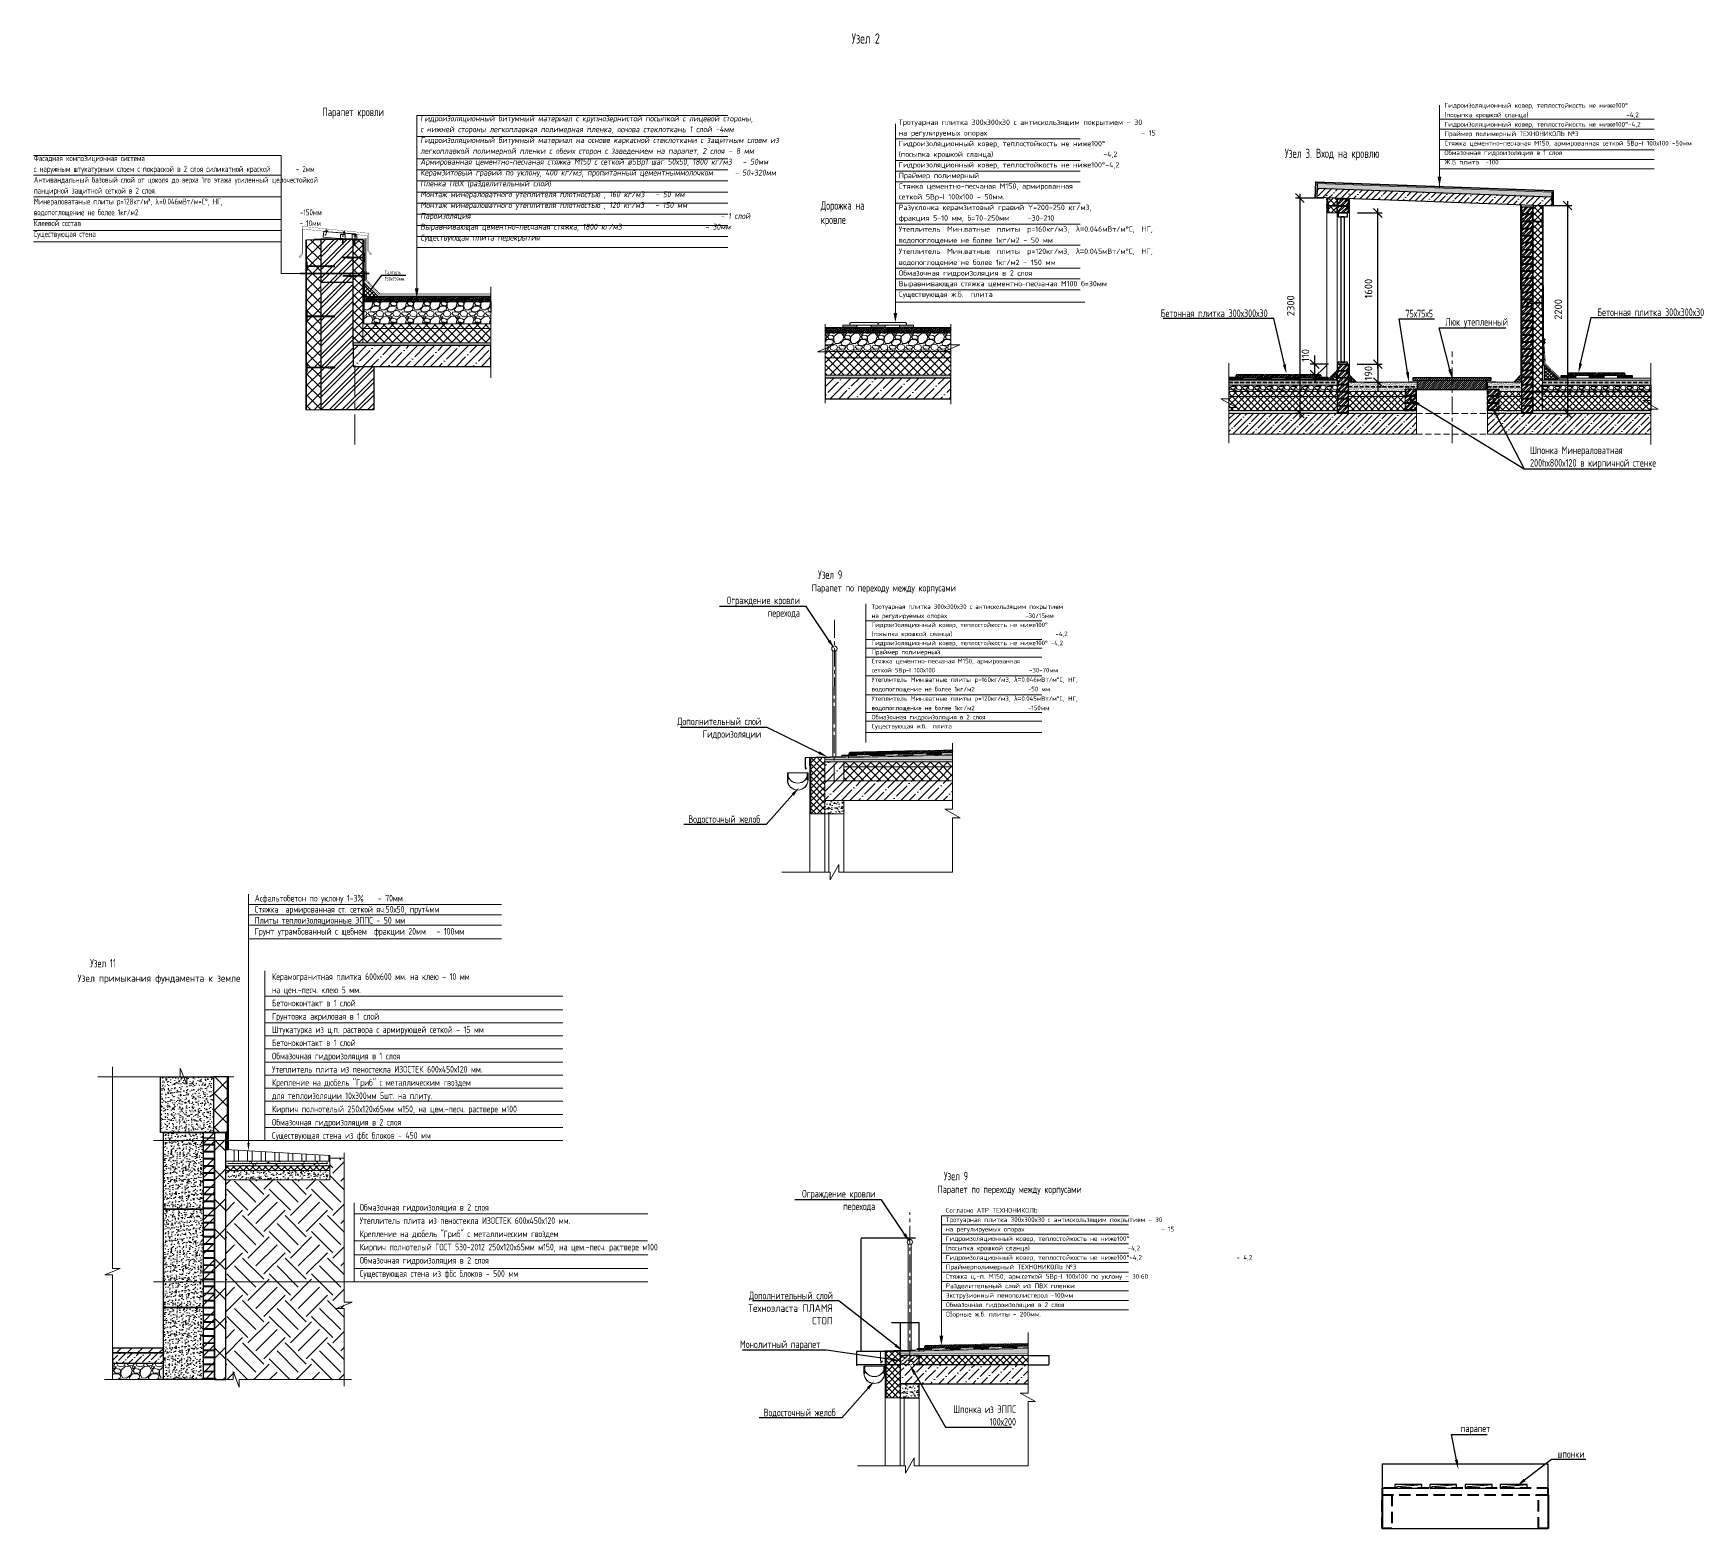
# Model space of a CAD drawing. Header units: millimetres. Extents: x -391859 to 9713180, y -178574 to 166066.
# Drawn here: x 570462 to 588105, y 83395 to 99212 of the extents above; entities that cross this region are included whole.
import ezdxf
from ezdxf import colors
from ezdxf.entities.mleader import LeaderData, LeaderLine
from ezdxf.math import Vec2, Vec3

# ---------------------------------------------------------------- set-up
doc = ezdxf.new("R2010")
doc.units = ezdxf.units.MM
doc.header["$MEASUREMENT"] = 0
doc.set_wipeout_variables(frame=1)
for name, pattern in [('ADSK_Штрих_ш3 п1_5', [4.5, 3, -1.5]), ('DASHED2', [9.525, 6.35, -3.175]), ('HIDDEN', [6, 4, -2]), ('осеваяX2', [101.6, 63.5, -12.7, 12.7, -12.7])]:
    doc.linetypes.add(name, pattern=pattern)
doc.layers.get('0').update_dxf_attribs({"lineweight": 9})
for name, color, linetype, lineweight in [('!_Монтаж_Газобетон', 7, 'Continuous', 13), ('1. АР_Разрез', 7, 'Continuous', 30), ('1.2. АР_Стены Бетон', 7, 'Continuous', 30), ('1.3.1. АР_Бетон Штрих', 7, 'Continuous', 13), ('12. АР_Флажки', 7, 'Continuous', 9), ('24_Фасад_разрез_тонкая', 7, 'Continuous', 9), ('28. АР_ФАСАД', 7, 'Continuous', 9), ('TN-ГИДРОИЗОЛЯЦИЯ БИТУМАЯ ВЕРХНЯЯ', 7, 'Continuous', 15), ('TN-МЕТАЛЛ КОНСТРУКЦИИ', 7, 'Continuous', 35), ('АР_Витраж', 7, 'Continuous', 15), ('АР_Выноски АПР', 7, 'Continuous', 5), ('АР_ДОПОЛНИТЕЛЬНО', 7, 'Continuous', 5), ('АР_стены', 7, 'Continuous', 30), ('Балясины', 7, 'Continuous', 9), ('Высотные отметки', 7, 'Continuous', 5), ('Каркас_Импост', 7, 'Continuous', 9), ('Контуры', 7, 'Continuous', 9), ('Общие ребра', 7, 'Continuous', 9), ('Основная', 7, 'Continuous', 20), ('Открывание', 7, 'Continuous', 9), ('Перекрытия', 7, 'Continuous', 9), ('Проступи_подступенки', 7, 'Continuous', 9), ('Размеры планировочные', 7, 'Continuous', 9), ('Сантехнические приборы', 7, 'Continuous', 9), ('Стены', 7, 'Continuous', 13), ('ТХ', 7, 'Continuous', 20), ('Уклоны в точках', 7, 'Continuous', 9), ('Фасад_тонкие', 7, 'Continuous', 5), ('Штриховка', 7, 'Continuous', 5), ('Штриховка в сечении', 7, 'Continuous', 18)]:
    doc.layers.add(name, color=color, linetype=linetype, lineweight=lineweight)
doc.layers.add('!Рамки Штампы', color=7, linetype='Continuous')
doc.styles.add('ISOCPEUR', font='isocpeur.ttf', dxfattribs={"width": 0.7})
doc.styles.add('ISOCPEUR_1', font='isocpeur.ttf', dxfattribs={"width": 0.9, "height": 250})
doc.styles.add('ISOCPEUR_2', font='isocpeur.ttf', dxfattribs={"width": 0.9, "height": 300})
doc.styles.add('ISOCPEUR_9', font='isocpeur.ttf', dxfattribs={"height": 80})
doc.styles.get("Standard").update_dxf_attribs({"font": 'isocpeur.ttf'})
doc.dimstyles.new('2_5', dxfattribs={"dimscale": 304.8, "dimtxt": 250, "dimasz": 0.305, "dimexe": 0.15, "dimexo": 0.3, "dimgap": 0.19, "dimtad": 1, "dimdec": 0, "dimzin": 0, "dimdsep": 46, "dimtxsty": 'ISOCPEUR_1', "dimblk1": 'OBLIQUE', "dimblk2": 'OBLIQUE', "dimsah": 1, "dimcen": 0.09, "dimdle": 0.15, "dimazin": 0, "dimtfac": 1, "dimtdec": 0, "dimtix": 1, "dimtmove": 1, "dimatfit": 3, "dimfxl": 1, "dimtvp": 1, "dimtolj": 1, "dimtzin": 0, "dimarcsym": 2})
doc.dimstyles.new('ISO-25', dxfattribs={"dimtxt": 2.5, "dimasz": 2.5, "dimexe": 1.25, "dimexo": 0.625, "dimtad": 1, "dimtxsty": 'Standard', "dimcen": 2.5, "dimadec": 0, "dimazin": 0, "dimtfac": 1, "dimtmove": 0, "dimatfit": 3, "dimfxl": 1, "dimarcsym": 0})
pattern_1 = [(228.0127875, (180604.219, 3806932.505), (-1422.40000011, -1600.1999999), [23.920501, -2368.133855]), (184.969741, (180588.217, 3806914.725), (2133.599999156, 177.800010129), [41.04833, -4063.7834225]), (132.5104471, (180547.323, 3806911.169), (1778.00000075, -1955.799999317), [28.943706, -2865.430596]), (267.273689, (180477.981, 3806866.719), (177.800000372, 3555.999999981), [37.380316, -3700.65062]), (292.83365418, (180476.203, 3806829.381), (-889.000000074, 2133.599999969), [36.654359, -3628.786542]), (357.273689, (180490.427, 3806795.599), (-3555.999999981, 177.800000372), [37.380316, -3700.65062]), (37.69424047, (180527.765, 3806793.821), (-2311.399999898, -1778.000000133), [49.433556, -4893.918072]), (72.25532837, (180566.881, 3806824.047), (1244.600000335, 3911.599999894), [46.670366, -4620.367962]), (121.42956562, (180581.105, 3806868.497), (-1422.400000202, 2311.399999876), [37.50691, -3713.188199]), (175.2363583, (180561.547, 3806900.501), (1955.79999997, -177.80000031), [42.81993, -2098.1755865]), (222.3974378, (180518.875, 3806904.0573), (-2133.599999932, -1955.8000000745), [55.375454, -5482.174076]), (138.81407483, (180654.003, 3806864.941), (-1244.599999925, 1066.80000009), [18.900318, -1871.139608]), (171.4692344, (180639.779, 3806877.387), (2311.400000062, -355.599999597), [35.957739, -3559.82473]), (225, (180604.22, 3806882.72), (-2e-14, -177.8), [25.144654, -226.302518]), (203.1985905, (180591.773, 3806904.057), (889.00000002, 355.59999994), [13.540892, -1340.543566]), (291.8014095, (180579.327, 3806898.723), (-177.80000004, 533.4), [19.149593, -938.332709]), (30.9637565, (180586.44, 3806880.943), (533.40000001, 355.59999998), [31.102376, -1005.640871]), (161.5650512, (180613.11, 3806896.945), (355.6, -177.8), [22.4901, -539.762868]), (16.38954033, (180476.203, 3806898.723), (1778, 533.4), [31.50616, -3119.117867]), (70.34617594, (180506.429, 3806907.613), (-711.200000065, -1955.799999977), [26.431926, -2616.7550975]), (293.1985905, (180613.11, 3806932.505), (-355.59999994, 889.00000002), [27.081607, -1327.002851]), (343.61045967, (180623.777, 3806907.613), (-1778.000000037, 533.399999876), [31.50616, -3119.117867]), (339.4439548, (180476.203, 3806788.487), (-889, 355.6), [30.382464, -1488.741402]), (294.7751406, (180504.651, 3806777.819), (-889.00000106, 1955.79999952), [25.457048, -2520.251537]), (66.8014095, (180614.887, 3806754.705), (355.59999994, 889.00000002), [27.081607, -1327.002851]), (17.35402464, (180625.555, 3806779.597), (-2311.399999954, -711.20000015), [29.804792, -2950.666319]), (69.4439548, (180527.765, 3806754.705), (-355.60000001, -889), [15.191232, -1503.932634]), (101.3099325, (180604.22, 3806754.705), (-177.8, 711.2), [9.066022, -897.5396475]), (165.9637565, (180602.44, 3806763.595), (533.4, -177.8), [36.654359, -696.433821]), (186.00900596, (180566.881, 3806772.485), (1777.99999999, 177.800000093), [33.96869, -3362.8955404]), (303.6900675, (180586.44, 3806864.94), (-177.8, 355.6), [25.642672, -615.424345]), (353.1572266, (180600.663, 3806843.605), (3022.600000019, -355.599999842), [44.768973, -4432.1206346]), (60.9453959, (180645.113, 3806838.271), (-711.20000002, -1244.59999999), [18.305577, -1812.257462]), (90, (180654, 3806854.27), (-177.8, 177.8), [10.668, -167.132]), (120.25643716, (180563.325, 3806777.819), (711.199999913, -1244.60000005), [24.700687, -2445.375854]), (48.0127875, (180550.879, 3806799.155), (1422.400000117, 1600.199999896), [47.841002, -2344.213354]), (0, (180582.88, 3806834.72), (177.8, 177.8), [46.228, -131.572]), (325.3048465, (180629.111, 3806834.715), (1778.000000674, -1244.599999038), [28.112669, -2783.152171]), (254.0546041, (180652.225, 3806818.713), (-177.79999999, -711.2), [25.888036, -1268.515503]), (207.64597536, (180645.113, 3806793.821), (-3378.200000124, -1777.999999764), [42.150157, -4172.87251]), (175.42607874, (180607.775, 3806774.263), (-2311.4, 177.8), [44.592062, -4414.609252])]
pattern_2 = [(135, (182571.247, 3782529.085), (-33.67596045, -33.67596045), []), (225, (182571.247, 3782529.085), (33.67596045, -33.67596045), [])]
pattern_3 = [(45, (132058.71, 3781622.5), (-89.802561, 89.802561), []), (45, (132148.52, 3781622.5), (-89.802561, 89.802561), [158.75, -31.75, 0, -31.75])]
pattern_4 = [(228.0127875, (180459.852, 3806403.921), (-1016.00000008, -1142.99999993), [17.086072, -1691.524182]), (184.969741, (180448.422, 3806391.2215), (1523.999999397, 127.000007235), [29.320236, -2902.7024447]), (132.5104471, (180419.212, 3806388.6815), (1270.000000536, -1396.999999512), [20.674076, -2046.7361397]), (267.273689, (180369.682, 3806356.9315), (127.000000266, 2539.999999987), [26.700226, -2643.3218713]), (292.83365418, (180368.412, 3806330.2615), (-635.000000053, 1523.999999978), [26.181685, -2591.9903873]), (357.273689, (180378.572, 3806306.1315), (-2539.999999987, 127.000000266), [26.700226, -2643.3218713]), (37.69424047, (180405.242, 3806304.8615), (-1650.999999927, -1270.000000095), [35.309683, -3495.6557657]), (72.25532837, (180433.182, 3806326.4515), (889.000000239, 2793.999999924), [33.335976, -3300.26283]), (121.42956562, (180443.342, 3806358.2015), (-1016.000000144, 1650.999999911), [26.79065, -2652.277285]), (175.2363583, (180429.372, 3806381.061), (1396.99999998, -127.00000022), [30.585664, -1498.6968475]), (222.3974378, (180398.892, 3806383.6015), (-1523.9999999512, -1397.000000053), [39.553896, -3915.8386256]), (138.81407483, (180495.412, 3806355.661), (-888.999999947, 762.000000062), [13.500227, -1336.5282912]), (171.4692344, (180485.252, 3806364.5515), (1651.000000044, -253.999999712), [25.684099, -2542.73195]), (225, (180459.85, 3806368.36), (-2e-14, -127), [17.960467, -161.6446554]), (203.1985905, (180450.962, 3806383.601), (635.00000002, 253.999999955), [9.672066, -957.5311184]), (291.8014095, (180442.072, 3806379.791), (-127.00000003, 380.99999999), [13.678281, -670.2376495]), (30.9637565, (180447.152, 3806367.091), (381.00000001, 253.99999999), [22.215983, -718.3149076]), (161.5650512, (180466.2, 3806378.52), (254, -127), [16.064357, -385.544906]), (16.38954033, (180368.412, 3806379.7915), (1270, 381), [22.5044, -2227.9413336]), (70.34617594, (180390.002, 3806386.1415), (-508.000000046, -1396.999999984), [18.879947, -1869.110784]), (293.1985905, (180466.202, 3806403.921), (-253.999999956, 635.00000002), [19.344005, -947.8591794]), (343.61045967, (180473.822, 3806386.1415), (-1270.000000027, 380.999999911), [22.5044, -2227.9413336]), (339.4439548, (180368.412, 3806301.051), (-635, 254), [21.70176, -1063.3867157]), (294.7751406, (180388.732, 3806293.4315), (-635.000000756, 1396.999999656), [18.183606, -1800.179669]), (66.8014095, (180467.472, 3806276.921), (253.99999996, 635.000000016), [19.344005, -947.8591794]), (17.35402464, (180475.092, 3806294.7015), (-1650.999999967, -508.000000107), [21.289137, -2107.618799]), (69.4439548, (180405.242, 3806276.921), (-254.000000004, -635), [10.85088, -1074.2375957]), (101.3099325, (180459.852, 3806276.921), (-127, 508), [6.47573, -641.0997482]), (165.9637565, (180458.582, 3806283.27), (381, -127), [26.181685, -497.4527295]), (186.00900596, (180433.182, 3806289.6215), (1269.999999993, 127.000000066), [24.26335, -2402.068243]), (303.6900675, (180447.152, 3806355.66), (-127.00000002, 254), [18.316194, -439.588818]), (353.15722659, (180457.312, 3806340.4215), (2159.000000013, -253.999999887), [31.977838, -3165.8004533]), (60.9453959, (180489.062, 3806336.611), (-508.000000014, -888.99999999), [13.075412, -1294.469616]), (90, (180495.41, 3806348.04), (-127, 127), [7.62, -119.38]), (120.25643716, (180430.642, 3806293.431), (507.999999938, -889.000000035), [17.643348, -1746.6970387]), (48.0127875, (180421.752, 3806308.671), (1016.000000084, 1142.999999926), [34.172144, -1674.43811]), (0, (180444.61, 3806334.07), (127, 127), [33.02, -93.98]), (325.3048465, (180477.632, 3806334.0715), (1270.000000481, -888.999999313), [20.080478, -1987.965836]), (254.0546041, (180494.142, 3806322.641), (-126.99999999, -508), [18.491454, -906.082502]), (207.64597536, (180489.062, 3806304.8615), (-2413.000000089, -1269.9999998315), [30.107255, -2980.623221]), (175.42607874, (180462.392, 3806290.8915), (-1651, 127), [31.851473, -3153.292323])]
pattern_5 = [(45, (181620.686, 3788885.84), (-11.22532015, 11.22532015), [])]
pattern_6 = [(37.5, (181620.686, 3788860.285), (-0.48000939, 14.68239712), [0, -11.5824, 0, -12.954, 0, -12.3825]), (7.5, (181620.686, 3788860.285), (13.48569849, 21.50475302), [0, -6.2484, 0, -10.4394, 0, -4.0005]), (327.5, (181611.313, 3788860.285), (23.729771107, 0.04311554), [0, -3.81, 0, -13.716, 0, -17.907]), (317.5, (181611.313, 3788860.285), (22.90669357, 6.6878797), [0, -1.905, 0, -8.9916, 0, -10.287])]
pattern_7 = [(37.5, (181620.686, 3788850.285), (-0.48000939, 14.68239712), [0, -11.5824, 0, -12.954, 0, -12.3825]), (7.5, (181620.686, 3788850.285), (13.48569849, 21.50475302), [0, -6.2484, 0, -10.4394, 0, -4.0005]), (327.5, (181611.313, 3788850.285), (23.729771107, 0.04311554), [0, -3.81, 0, -13.716, 0, -17.907]), (317.5, (181611.313, 3788850.285), (22.90669357, 6.6878797), [0, -1.905, 0, -8.9916, 0, -10.287])]

msp = doc.modelspace()

# ---------------------------------------------------------------- texts
at = {"attachment_point": 1, "style": 'ISOCPEUR'}
for s, insert, char_height, width in [('Узел 2 ', (579115.815, 99211.833), 108, 1465.98519), ('{\\H0.75x;Парапет кровли}', (573518.907, 98426.377), 120, 1628.87243), ('Узел 3. Вход на кровлю ', (583697.887, 97990.829), 96, 1303.09795), ('{\\H0.75x;Дорожка на \\Pкровле}', (578789.157, 97436.598), 120, 1628.87243), ('{\\H0.75x;Узел 9}', (578761.225, 93531.584), 120, 1628.87243), ('Асфальтобетон по уклону 1-3%    - 70мм\\PСтяжка  армированная ст. сеткой яч.50х50, прут4мм\\PПлиты теплоизоляционные ЭППС - 50 мм\\PГрунт утрамбованный с щебнем  фракции 20мм   - 100мм', (572802.72, 90098.368), 70, 2720.17998), ('{\\H0.75x;Узел 11}', (571062.967, 89420.79), 120, 1628.87243), ('{\\H0.75x;Узел 9}', (580091.61, 87169.716), 120, 1628.87243)]:
    msp.add_mtext(s, dxfattribs=dict(at, insert=insert, char_height=char_height, width=width))
for s, width, gutter_width, heights, insert, char_height in [('{\\fISOCPEUR|b1|i0|c204|p34;Парапет по переходу между корпусами}', 1938.89959, 0, [112.689], (578693.767, 93384.57), 76.8), ('\\pxsm1.2;Керамогранитная плитка 600х600 мм. на клею - 10 мм\\Pна цен.-песч. клею 5 мм.\\PБетоноконтакт в 1 слой\\PГрунтовка акриловая в 1 слой\\PШтукатурка из ц.п. раствора с армирующей сеткой - 15 мм\\PБетоноконтакт в 1 слой\\PОбмазочная гидроизоляция в 1 слоя\\PУтеплитель плита из пеностекла ИЗОСТЕК 600х450х120 мм. \\PКрепление на дюбель "Гриб" с металлическим гвоздем \\Pдля теплоизоляции 10х300мм 5шт. на плиту.\\PКирпич полнотелый 250х120х65мм м150, на цем.-песч. раствере м100\\PОбмазочная гидроизоляция в 2 слоя\\PСуществующая стена из фбс блоков - 450 мм', 3521.33817, 2500, [0], (572985.287, 89269.023), 70), ('{\\fISOCPEUR|b1|i0|c204|p34;Парапет по переходу между корпусами}', 1938.89959, 0, [112.689], (580024.152, 87022.702), 76.8), ('\\pxsm1.2;Обмазочная гидроизоляция в 2 слоя\\PУтеплитель плита из пеностекла ИЗОСТЕК 600х450х120 мм. \\PКрепление на дюбель "Гриб" с металлическим гвоздем \\PКирпич полнотелый ГОСТ 530-2012 250х120х65мм м150, на цем.-песч. раствере м100\\PОбмазочная гидроизоляция в 2 слоя\\PСуществующая стена из фбс блоков - 500 мм', 3236.15191, 2500, [0], (573912.859, 86828.03), 70)]:
    msp.add_mtext_dynamic_manual_height_columns(s, width=width, gutter_width=gutter_width, heights=heights, dxfattribs=dict(at, insert=insert, char_height=char_height))
at = {"layer": '12. АР_Флажки', "attachment_point": 1, "style": 'ISOCPEUR_2'}
for s, width, gutter_width, heights, insert, char_height in [('\\pxsm1.2;Гидроизоляционный ковер, теплостойкость не ниже100%%D \\P(посыпка крошкой сланца)                              -4,2\\PГидроизоляционный ковер, теплостойкость не ниже100%%D-4,2 \\PПраймер полимерный ТЕХНОНИКОЛЬ №3 \\PСтяжка {\\C5;цементно-песчаная М150}, армированная сеткой 5Вр-I 100х100 -50мм \\PОбмазочная гидроизоляция в 1 слоя\\P\\pqj;Ж.Б плита  -100', 4981.55081, 750, [0], (585385.644, 98475.396), 50), ('\\pxsm1.2;Тротуарная плитка 300х300х30 с антискользящим покрытием - 30       \\Pна регулируемых опорах                                          - 15                       \\PГидроизоляционный ковер, теплостойкость не ниже100%%D \\P(посыпка крошкой сланца)                              -4,2\\PГидроизоляционный ковер, теплостойкость не ниже100%%D-4,2 \\PПраймер полимерный  \\PСтяжка цементно-песчаная М150, армированная \\P\\pqj;сеткой 5Вр-I 100х100 - 50мм.\\P\\pq*;Разуклонка керамзитовый гравий Y=200-250 кг/м3, \\Pфракция 5-10 мм, б=70-250мм     -30-210\\P\\pqj;Утеплитель Мин.ватные плиты p=160кг/м3, {\\fArial|b0|i0|c0|p34;\\H1.08333x;λ\\fArial|b0|i0|c204|p34;=\\fISOCPEUR|b0|i0|c204|p34;\\H0.92308x;0.046}мВт/м%%DС, НГ, водопоглощение не более 1кг/м2 - 50 мм  \\PУтеплитель Мин.ватные плиты p=120кг/м3, {\\fArial|b0|i0|c0|p34;\\H1.08333x;λ\\fArial|b0|i0|c204|p34;=\\fISOCPEUR|b0|i0|c204|p34;\\H0.92308x;0.045}мВт/м%%DС, НГ, водопоглощение не более 1кг/м2 - 150 мм\\P\\pq*;Обмазочная гидроизоляция в 2 слоя\\PВыравнивающая стяжка цементно-песчаная М100 б=30мм{\\C5;\\P\\pqj;}Существующая ж.б.  плита', 2226.24098, 468.75, [0], (579614.175, 98299.657), 56.25), ('\\pxsm1.2;{\\C256;\\c0;Тротуарная плитка 300х300х30 с антискользящим покрытием   на регулируемых опорах                         -30/15мм }Гидроизоляционный ковер, теплостойкость не ниже100%%D \\P(посыпка крошкой сланца)                                 -4,2\\PГидроизоляционный ковер, теплостойкость не ниже100%%D -4,2 \\PПраймер полимерный  \\PСтяжка цементно-песчаная М150, армированная \\P\\pqj;сеткой 5Вр-I 100х100                              -30-70мм\\PУтеплитель Мин.ватные плиты p=160кг/м3, {\\fArial|b0|i0|c0|p34;\\H1.08333x;λ\\fArial|b0|i0|c204|p34;=\\fISOCPEUR|b0|i0|c204|p34;\\H0.92308x;0.046}мВт/м%%DС, НГ, водопоглощение не более 1кг/м2                 -50 мм  \\PУтеплитель Мин.ватные плиты p=120кг/м3, {\\fArial|b0|i0|c0|p34;\\H1.08333x;λ\\fArial|b0|i0|c204|p34;=\\fISOCPEUR|b0|i0|c204|p34;\\H0.92308x;0.045}мВт/м%%DС, НГ, водопоглощение не более 1кг/м2                 -150мм\\P\\pq*;Обмазочная гидроизоляция в 2 слоя\\P\\pqj;Существующая ж.б.  плита', 1806.6925, 400, [0], (579327.436, 93171.96), 48), ('\\pxsm1.2;Тротуарная плитка 300х300х30 с антискользящим покрытием - 30       \\Pна регулируемых опорах                                          - 15                       \\PГидроизоляционный ковер, теплостойкость не ниже100%%D \\P(посыпка крошкой сланца)                              -4,2\\PГидроизоляционный ковер, теплостойкость не ниже100%%D-4,2                             - 4,2 \\PПраймерполимерный ТЕХНОНИКОЛЬ №3 \\PСтяжка ц.-п. М150, арм.сеткой 5Вр-I 100х100 по уклону - 30:60\\P\\pqj;{\\W1;Разделительный слой из ПВХ пленки}\\PЭкструзионный пенополистерол -100мм\\PОбмазочная гидроизоляция в 2 слоя                              \\PСборные ж.б. плиты - 200мм.', 2820.70112, 2500, [0], (580111.901, 86688.343), 50), ('{\\fISOCPEUR|b1|i0|c204|p34;Согласно АТР ТЕХНОНИКОЛЬ:}', 1938.89959, 0, [112.689], (580114.11, 86786.818), 50)]:
    msp.add_mtext_dynamic_manual_height_columns(s, width=width, gutter_width=gutter_width, heights=heights, dxfattribs=dict(at, insert=insert, char_height=char_height))
at = {"layer": 'АР_Выноски АПР', "color": 18, "true_color": 0x000000, "char_height": 62.5, "line_spacing_factor": 1.1, "style": 'ISOCPEUR'}
for s, insert, width, attachment_point in [('\\pxse1.125;{\\Q8;\\W0.8;\\C0;Гидроизоляционный битумный материал с крупнозернистой посыпкой с лицевой стороны, \\Pс нижней стороны легкоплавкая полимерная пленка, основа стеклоткань 1 слой -4мм \\PГидроизоляционный битумный материал на основе каркасной стеклоткани с защитным слоем из легкоплавкой полимерной пленки с обеих сторон с заведением на парапет, 2 слоя – 8 мм  \\PАрмированная цементно-песчаная стяжка М150 с сеткой ø5Вр1 шаг 50х50, 1800 кг/м3   - 50мм\\PКерамзитовый гравий по уклону, 400 кг/м3, пропитанный цементныммолочком      - 50÷320мм\\PПленка ПВХ (разделительный слой) \\PМонтаж минераловатного утеплителя плотностью , 160 кг/м3   - 50 мм\\PМонтаж минераловатного утеплителя плотностью , 120 кг/м3   - 150 мм\\PПароизоляция                                                                     - 1 слой\\PВыравнивающая цементно-песчаная стяжка, 1800 кг/м3                       - 30мм\\PСуществующая плита перекрытия \\fISOCPEUR|b0|i1|c204|p34;\\P^I^I^I}', (574554.833, 98343.586), 3314.97085, 1), ('\\A1;\\pxse1.125,ql;Фасадная композиционная система    \\Pс наружным штукатурным слоем с покраской в 2 слоя силикатной краской        - 2мм\\PАнтивандальный базовый слой от цоколя до верха 1го этажа усиленный щелочестойкой \\Pпанцирной защитной сеткой в 2 слоя.\\PМинераловатаные плиты р=128кг/м³, λ=0.046мВт/м*С°, НГ, \\Pводопоглощение не более 1кг/м2                                                   -150мм\\PКлеевой состав                                                                     - 10мм\\PСуществующая стена                          {\\fISOCPEUR|b0|i1|c204|p34;  }', (573948.174, 97923.178), 3480.78985, 3)]:
    msp.add_mtext(s, dxfattribs=dict(at, insert=insert, width=width, attachment_point=attachment_point))
at = {"layer": 'Высотные отметки', "color": 18, "true_color": 0x000000, "insert": (570885.245, 89256.377), "char_height": 77.24514, "attachment_point": 1, "line_spacing_factor": 1.149209, "style": 'ISOCPEUR_2'}
msp.add_mtext_dynamic_manual_height_columns('\\pxql;{\\fISOCPEUR|b1|i0|c204|p34; Узел примыкания фундамента к земле}', width=1839.32588, gutter_width=0, heights=[114.872], dxfattribs=at)

# ---------------------------------------------------------------- blocks, each defined once
blk = doc.blocks.new('*U1476')
at = {"ltscale": 20}
blk.add_circle((0, 0), 2.12, dxfattribs=at)
blk = doc.blocks.new('*U1477')
at = {"color": 0, "linetype": 'ByBlock', "lineweight": -2, "transparency": 16777216}
for p in [(0, 0), (50, 0), (100, 0), (150, 0), (200, 0), (250, 0), (300, 0), (350, 0), (400, 0), (450, 0), (500, 0), (550, 0), (600, 0), (650, 0), (700, 0), (750, 0), (800, 0), (850, 0), (900, 0), (950, 0), (1000, 0), (1050, 0)]:
    blk.add_blockref('*U1476', p, dxfattribs=at)
blk = doc.blocks.new('*U1468')
at = {"layer": '1. АР_Разрез'}
blk.add_lwpolyline([(60, 32.5), (-60, 32.5), (-60, -32.5), (60, -32.5)], close=True, dxfattribs=at)
blk = doc.blocks.new('*U1469')
at = {"layer": '1. АР_Разрез', "color": 0, "linetype": 'ByBlock', "lineweight": -2, "transparency": 16777216}
for p in [(0, 2475), (0, 2400), (0, 2325), (0, 2250), (0, 2175), (0, 2100), (0, 2025), (0, 1950), (0, 1875), (0, 1800), (0, 1725), (0, 1650), (0, 1575), (0, 1500), (0, 1425), (0, 1350), (0, 1275), (0, 1200), (0, 1125), (0, 1050), (0, 975), (0, 900), (0, 825), (0, 750), (0, 675), (0, 600), (0, 525), (0, 450), (0, 375), (0, 300), (0, 225), (0, 150), (0, 75), (0, 0)]:
    blk.add_blockref('*U1468', p, dxfattribs=at)
blk = doc.blocks.new('*U1474')
at = {"ltscale": 20}
blk.add_circle((0, 0), 2.12, dxfattribs=at)
blk = doc.blocks.new('*U1475')
at = {"color": 0, "linetype": 'ByBlock', "lineweight": -2, "transparency": 16777216}
for p in [(0, 0), (50, 0), (100, 0), (150, 0), (200, 0), (250, 0), (300, 0), (350, 0), (400, 0), (450, 0), (500, 0), (550, 0), (600, 0), (650, 0), (700, 0), (750, 0), (800, 0), (850, 0), (900, 0), (950, 0), (1000, 0), (1050, 0), (1100, 0), (1150, 0), (1200, 0)]:
    blk.add_blockref('*U1474', p, dxfattribs=at)
blk = doc.blocks.new('*D1492')
at = {"layer": 'Стены', "color": 0, "lineweight": -2, "transparency": 16777216}
for p, q in [((579793, 86467), (579217, 86467)), ((579218, 85270), (579218, 86464)), ((579480, 85267), (579217, 85267))]:
    blk.add_line(p, q, dxfattribs=at)
at = {"layer": 'Стены', "color": 0, "lineweight": 13, "transparency": 16777216}
for points in [[(579217, 86464), (579218, 86464), (579218, 86467)], [(579217, 85270), (579218, 85270), (579218, 85267)]]:
    blk.add_solid(points, dxfattribs=at)
at = {"layer": 'Стены', "color": 0, "transparency": 16777216, "insert": (579216, 85867), "char_height": 2.5, "attachment_point": 5, "rotation": 90}
blk.add_mtext('1199,53', dxfattribs=at)
blk = doc.blocks.new('*D1482')
at = {"layer": 'Стены', "color": 0, "lineweight": -2, "transparency": 16777216}
for p, q in [((579480, 85267), (579167, 85267)), ((579168, 85265), (579168, 85130)), ((579630, 85128), (579167, 85128)), ((579168, 85128), (579168, 85116))]:
    blk.add_line(p, q, dxfattribs=at)
at = {"layer": 'Стены', "color": 0, "lineweight": 13, "transparency": 16777216}
for points in [[(579167, 85265), (579168, 85265), (579168, 85267)], [(579167, 85130), (579168, 85130), (579168, 85128)]]:
    blk.add_solid(points, dxfattribs=at)
at = {"layer": 'Стены', "color": 0, "transparency": 16777216, "insert": (579166, 85121), "char_height": 2.5, "attachment_point": 5, "rotation": 90}
blk.add_mtext('139,51', dxfattribs=at)
blk = doc.blocks.new('*D1493')
at = {"layer": 'Стены', "color": 0, "lineweight": -2, "transparency": 16777216}
for p, q in [((579631, 85573), (579539, 85573)), ((579631, 85270), (579631, 85574)), ((579828, 85573), (579633, 85573)), ((579831, 85270), (579831, 85574))]:
    blk.add_line(p, q, dxfattribs=at)
at = {"layer": 'Стены', "color": 0, "lineweight": 13, "transparency": 16777216}
for points in [[(579633, 85573), (579633, 85572), (579631, 85573)], [(579828, 85573), (579828, 85572), (579831, 85573)]]:
    blk.add_solid(points, dxfattribs=at)
at = {"layer": 'Стены', "color": 0, "transparency": 16777216, "insert": (579544, 85575), "char_height": 2.5, "attachment_point": 5}
blk.add_mtext('200,01', dxfattribs=at)
blk = doc.blocks.new('*D1483')
at = {"layer": 'Стены', "color": 0, "lineweight": -2, "transparency": 16777216}
for p, q in [((580982, 85227), (581202, 85227)), ((581201, 85225), (581201, 85130)), ((580982, 85128), (581202, 85128))]:
    blk.add_line(p, q, dxfattribs=at)
at = {"layer": 'Стены', "color": 0, "lineweight": 13, "transparency": 16777216}
for points in [[(581201, 85225), (581202, 85225), (581201, 85227)], [(581201, 85130), (581202, 85130), (581201, 85128)]]:
    blk.add_solid(points, dxfattribs=at)
at = {"layer": 'Стены', "color": 0, "transparency": 16777216, "insert": (581199, 85178), "char_height": 2.5, "attachment_point": 5, "rotation": 90}
blk.add_mtext('99,5', dxfattribs=at)
blk = doc.blocks.new('A$Cf9336076')
at = {"layer": 'Общие ребра'}
for points in [[(-110, 0), (-100, -4), (-100, -4)], [(110, 0), (100, -4), (100, -4)], [(-109, -1), (-101, -5), (-101, -5)], [(109, -1), (101, -5), (101, -5)]]:
    blk.add_lwpolyline(points, dxfattribs=at)
for radius, start, end in [(110, 180, 0), (109, 180.776, 359.224)]:
    blk.add_arc((0, 0), radius, start, end, dxfattribs=at)
blk = doc.blocks.new('A$C4572cab5')
h = blk.add_hatch()
h.set_pattern_fill('ANSI36', color=256, scale=4, angle=359.7637)
h.set_pattern_definition([(44.763727, (47610.997, 248042.69), (6.8369733, 24.6677202), [31.75, -6.35, 0, -6.35])])
h.paths.add_polyline_path([(170, 159), (180, 172), (460, 172), (470, 159), (470, 142), (170, 142)])
h = blk.add_hatch()
h.set_pattern_fill('ANSI36', color=256, scale=4, angle=359.7637)
h.set_pattern_definition([(44.763727, (47310.997, 248042.69), (6.8369733, 24.6677202), [31.75, -6.35, 0, -6.35])])
h.paths.add_polyline_path([(470, 159), (480, 172), (760, 172), (770, 159), (770, 142), (470, 142)])
at = {"lineweight": 30}
for points in [[(95, 142), (245, 142), (245, 127), (95, 127)], [(180, 172), (460, 172), (470, 159), (470, 142), (170, 142), (170, 159)], [(395, 142), (545, 142), (545, 127), (395, 127)], [(480, 172), (760, 172), (770, 159), (770, 142), (470, 142), (470, 159)], [(695, 142), (845, 142), (845, 127), (695, 127)]]:
    blk.add_lwpolyline(points, close=True, dxfattribs=at)
blk = doc.blocks.new('_Oblique')
at = {"color": 0, "linetype": 'ByBlock', "lineweight": -2}
blk.add_line((-0.5, -0.5), (0.5, 0.5), dxfattribs=at)
blk = doc.blocks.new('*D1484')
at = {"color": 0, "lineweight": -2, "ltscale": 3, "transparency": 16777216}
for p, q in [((584467, 97312), (584725, 97312)), ((584680, 95667), (584680, 97358)), ((584462, 95712), (584725, 95712))]:
    blk.add_line(p, q, dxfattribs=at)
at = {"color": 0, "lineweight": -2, "ltscale": 3, "transparency": 16777216, "xscale": 92.964, "yscale": 92.964, "zscale": 92.964}
for p, rotation in [((584680, 97312), 90), ((584680, 95712), 270)]:
    blk.add_blockref('_Oblique', p, dxfattribs=dict(at, rotation=rotation))
at = {"color": 0, "ltscale": 3, "transparency": 16777216, "insert": (584582, 96512), "char_height": 80, "attachment_point": 5, "rotation": 90, "style": 'ISOCPEUR_9'}
blk.add_mtext('\\A1;1600', dxfattribs=at)
blk = doc.blocks.new('*D1485')
at = {"color": 0, "lineweight": -2, "ltscale": 3, "transparency": 16777216}
for p, q in [((584109, 97470), (583811, 97470)), ((583857, 97515), (583857, 95147)), ((583988, 95192), (583811, 95192))]:
    blk.add_line(p, q, dxfattribs=at)
at = {"color": 0, "lineweight": -2, "ltscale": 3, "transparency": 16777216, "xscale": 92.964, "yscale": 92.964, "zscale": 92.964}
for p, rotation in [((583857, 97470), 90), ((583857, 95192), 270)]:
    blk.add_blockref('_Oblique', p, dxfattribs=dict(at, rotation=rotation))
at = {"color": 0, "ltscale": 3, "transparency": 16777216, "insert": (583759, 96331), "char_height": 80, "attachment_point": 5, "rotation": 90, "style": 'ISOCPEUR_9'}
blk.add_mtext('\\A1;2300', dxfattribs=at)
blk = doc.blocks.new('*D1486')
at = {"color": 0, "lineweight": -2, "ltscale": 3, "transparency": 16777216}
for p, q in [((586687, 97438), (586687, 95147)), ((586368, 97392), (586732, 97392)), ((586495, 95192), (586732, 95192))]:
    blk.add_line(p, q, dxfattribs=at)
at = {"color": 0, "lineweight": -2, "ltscale": 3, "transparency": 16777216, "xscale": 92.964, "yscale": 92.964, "zscale": 92.964}
for p, rotation in [((586687, 97392), 90), ((586687, 95192), 270)]:
    blk.add_blockref('_Oblique', p, dxfattribs=dict(at, rotation=rotation))
at = {"color": 0, "ltscale": 3, "transparency": 16777216, "insert": (586589, 96292), "char_height": 80, "attachment_point": 5, "rotation": 90, "style": 'ISOCPEUR_9'}
blk.add_mtext('\\A1;2200', dxfattribs=at)
blk = doc.blocks.new('A$Ccb0028ff')
for p, q in [((-2, 5), (-1, 6)), ((-1, 6), (-2, 5)), ((-1, 3), (-2, 5)), ((-1, 6), (-1, 6)), ((-1, 6), (3, 5)), ((-1, 6), (6, 6)), ((-1, 3), (4, 3)), ((3, 6), (3, 5)), ((4, 4), (3, 5)), ((3, 3), (4, 4)), ((5, 4), (4, 3)), ((5, 2), (4, 3)), ((5, 4), (5, 2)), ((5, 4), (5, 3)), ((5, 3), (7, 3)), ((5, 2), (5, 3)), ((6, 7), (7, 2)), ((6, 7), (7, 6)), ((6, 7), (6, 6)), ((6, 6), (7, 3)), ((7, 6), (8, 6)), ((7, 6), (7, 3)), ((7, 3), (9, 3)), ((7, 2), (7, 3)), ((7, 2), (7, 3)), ((8, 7), (10, 2)), ((8, 7), (9, 6)), ((8, 7), (8, 6)), ((8, 6), (9, 3)), ((9, 6), (10, 6)), ((9, 6), (10, 3)), ((10, 2), (9, 3)), ((10, 7), (12, 2)), ((10, 7), (11, 6)), ((10, 7), (10, 6)), ((10, 6), (11, 3)), ((10, 3), (11, 3)), ((10, 2), (10, 3)), ((11, 6), (12, 6)), ((11, 6), (12, 3)), ((12, 2), (11, 3)), ((12, 7), (14, 2)), ((12, 7), (13, 6)), ((12, 7), (12, 6)), ((12, 6), (13, 3)), ((12, 2), (12, 3)), ((12, 3), (13, 3)), ((13, 6), (15, 6)), ((13, 6), (14, 3)), ((14, 2), (13, 3)), ((14, 3), (15, 3)), ((14, 2), (14, 3)), ((15, 7), (16, 2)), ((15, 7), (16, 6)), ((15, 7), (15, 6)), ((15, 6), (15, 3)), ((16, 2), (15, 3)), ((16, 6), (17, 6)), ((16, 6), (16, 3)), ((16, 3), (18, 3)), ((16, 2), (16, 3)), ((17, 7), (18, 2)), ((17, 7), (18, 6)), ((17, 7), (17, 6)), ((17, 6), (18, 3)), ((18, 6), (19, 6)), ((18, 6), (18, 3)), ((18, 3), (20, 3)), ((18, 2), (18, 3)), ((18, 2), (18, 3)), ((19, 7), (21, 2)), ((19, 7), (20, 6)), ((19, 7), (19, 6)), ((19, 6), (20, 3)), ((20, 6), (21, 6)), ((20, 6), (21, 3)), ((21, 2), (20, 3)), ((21, 12), (21, -3)), ((21, 3), (21, 3)), ((21, 2), (21, 3)), ((23, 12), (23, -3)), ((25, 11), (23, 11)), ((25, 11), (23, 11)), ((25, 11), (25, -2)), ((26, 8), (25, 11)), ((25, 11), (25, 11)), ((25, 11), (25, -2)), ((26, 1), (25, -2)), ((26, 9), (26, 0)), ((27, 9), (26, 9)), ((27, 0), (26, 0)), ((27, 5), (27, 9)), ((31, 8), (27, 8)), ((31, 5), (27, 5)), ((27, 5), (27, 0)), ((31, 1), (27, 1)), ((31, 1), (27, 1)), ((31, 1), (28, 1)), ((31, 5), (31, 8)), ((31, 5), (31, 1)), ((25, -2), (23, -2)), ((25, -2), (25, -2))]:
    blk.add_line(p, q)
blk.add_arc((6, 23), 20.5, 245.9727, 260.6288)
at = {"ltscale": 100}
for centre, start, end in [((22, 12), 5.238, 173.7686), ((22, -3), 185.7347, 354.2653)]:
    blk.add_arc(centre, 0.833, start, end, dxfattribs=at)
blk = doc.blocks.new('*D1494')
at = {"color": 0, "lineweight": -2, "ltscale": 3, "transparency": 16777216}
for p, q in [((584680, 95712), (584680, 95805)), ((584472, 95712), (584725, 95712)), ((584680, 95712), (584680, 95522)), ((584545, 95522), (584725, 95522)), ((584680, 95522), (584680, 95429))]:
    blk.add_line(p, q, dxfattribs=at)
at = {"color": 0, "lineweight": -2, "ltscale": 3, "transparency": 16777216, "xscale": 92.964, "yscale": 92.964, "zscale": 92.964}
for p, rotation in [((584680, 95712), 270), ((584680, 95522), 90)]:
    blk.add_blockref('_Oblique', p, dxfattribs=dict(at, rotation=rotation))
at = {"color": 0, "ltscale": 3, "transparency": 16777216, "insert": (584582, 95617), "char_height": 80, "attachment_point": 5, "rotation": 90, "style": 'ISOCPEUR_9'}
blk.add_mtext('\\A1;190', dxfattribs=at)
blk = doc.blocks.new('*D1495')
at = {"color": 0, "lineweight": -2, "ltscale": 3, "transparency": 16777216}
for p, q in [((584013, 95712), (584013, 95805)), ((584159, 95712), (583967, 95712)), ((584013, 95603), (584013, 95712)), ((583974, 95603), (583967, 95603)), ((584013, 95603), (584013, 95510))]:
    blk.add_line(p, q, dxfattribs=at)
at = {"color": 0, "lineweight": -2, "ltscale": 3, "transparency": 16777216, "xscale": 92.964, "yscale": 92.964, "zscale": 92.964}
for p, rotation in [((584013, 95712), 270), ((584013, 95603), 90)]:
    blk.add_blockref('_Oblique', p, dxfattribs=dict(at, rotation=rotation))
at = {"color": 0, "ltscale": 3, "transparency": 16777216, "insert": (583915, 95805), "char_height": 80, "attachment_point": 5, "rotation": 90, "style": 'ISOCPEUR_9'}
blk.add_mtext('\\A1;110', dxfattribs=at)

# ---------------------------------------------------------------- dimensions: what is measured, and where the dimension line sits
at = {"ltscale": 3}
dim = msp.add_linear_dim(base=(584013.099, 95712.241), p1=(584065.841, 95602.534), p2=(584250.92, 95712.241), angle=90, dimstyle='2_5', override={"dimpost": '<>', "dimtxsty": 'ISOCPEUR_9'}, dxfattribs=at)
dim.commit()
dim.dimension.update_dxf_attribs({"geometry": '*D1495', "text_midpoint": (584013.099, 95805.205), "dimtype": 160})
dim = msp.add_linear_dim(base=(584679.518, 95522.272), p1=(584380.978, 95712.241), p2=(584453.863, 95522.272), angle=90, dimstyle='2_5', override={"dimpost": '<>', "dimtxsty": 'ISOCPEUR_9'}, dxfattribs=at)
dim.commit()
dim.dimension.update_dxf_attribs({"geometry": '*D1494', "text_midpoint": (584581.606, 95617.256)})
at = {"layer": 'Стены'}
for base, p1, p2, picture, middle in [((579217.871, 86466.99), (579480.805, 85267.456), (579793.636, 86466.99), '*D1492', (579215.746, 85867.223)), ((581201.167, 85127.943), (580981.609, 85227.443), (580981.609, 85127.943), '*D1483', (581199.042, 85177.693))]:
    dim = msp.add_linear_dim(base=base, p1=p1, p2=p2, angle=90, dimstyle='ISO-25', dxfattribs=at)
    dim.commit()
    dim.dimension.update_dxf_attribs({"geometry": picture, "text_midpoint": middle})
dim = msp.add_linear_dim(base=(579830.834, 85572.666), p1=(579630.824, 85269.674), p2=(579830.834, 85269.674), dimstyle='ISO-25', dxfattribs=at)
dim.commit()
dim.dimension.update_dxf_attribs({"geometry": '*D1493', "text_midpoint": (579543.635, 85572.666), "dimtype": 160})
dim = msp.add_linear_dim(base=(579167.871, 85267.456), p1=(579630.824, 85127.943), p2=(579480.805, 85267.456), angle=90, dimstyle='ISO-25', dxfattribs=at)
dim.commit()
dim.dimension.update_dxf_attribs({"geometry": '*D1482', "text_midpoint": (579167.871, 85120.756), "dimtype": 160})

# ---------------------------------------------------------------- hatches: boundary and pattern name
at = {"transparency": 33554687}
h = msp.add_hatch(dxfattribs=at)
h.set_pattern_fill('ANSI37', color=256, scale=15, angle=90)
h.set_pattern_definition([(135, (181620.686, 3788799.92), (-33.67596045, -33.67596045), []), (225, (181620.686, 3788799.92), (33.67596045, -33.67596045), [])])
h.paths.add_polyline_path([(584250.92, 97313.518), (584250.698, 97467.767), (584150.698, 97471.623), (584150.92, 97313.518)])
at = {"ltscale": 3}
h = msp.add_hatch(dxfattribs=at)
h.set_pattern_fill('STEEL', color=256, scale=12)
h.set_pattern_definition([(45, (-24307.94, 80881.8), (-26.9407684, 26.9407684), []), (45, (-24307.94, 80900.85), (-26.9407684, 26.9407684), [])])
h.paths.add_polyline_path([(584370.92, 97456.876), (584250.92, 97456.876), (584250.92, 97391.876), (584370.92, 97391.876)])
h = msp.add_hatch(dxfattribs=at)
h.set_pattern_fill('STEEL', color=256, scale=12)
h.set_pattern_definition([(45, (-24307.94, 80796.8), (-26.9407684, 26.9407684), []), (45, (-24307.94, 80815.85), (-26.9407684, 26.9407684), [])])
h.paths.add_polyline_path([(584370.92, 97381.876), (584250.92, 97381.876), (584250.92, 97316.876), (584370.92, 97316.876)])
h = msp.add_hatch(dxfattribs=at)
h.set_pattern_fill('STEEL', color=256, scale=12)
h.set_pattern_definition([(45, (-22357.794, 80797.552), (-26.9407684, 26.9407684), []), (45, (-22357.794, 80816.602), (-26.9407684, 26.9407684), [])])
h.paths.add_polyline_path([(586321.066, 97372.63), (586201.066, 97372.63), (586201.066, 97307.63), (586321.066, 97307.63)])
h = msp.add_hatch(dxfattribs=at)
h.set_pattern_fill('STEEL', color=256, scale=12)
h.set_pattern_definition([(45, (-22357.584, 80707.162), (-26.9407684, 26.9407684), []), (45, (-22357.584, 80726.212), (-26.9407684, 26.9407684), [])])
h.paths.add_polyline_path([(586321.276, 97292.24), (586201.276, 97292.24), (586201.276, 97227.24), (586321.276, 97227.24)])
h = msp.add_hatch(dxfattribs=at)
h.set_pattern_fill('STEEL', color=256, scale=12)
h.set_pattern_definition([(45, (-22357.584, 80642.162), (-26.9407684, 26.9407684), []), (45, (-22357.584, 80661.212), (-26.9407684, 26.9407684), [])])
h.paths.add_polyline_path([(586321.276, 97217.24), (586201.276, 97217.24), (586201.276, 97152.24), (586321.276, 97152.24)])
at = {"transparency": 33554687}
h = msp.add_hatch(dxfattribs=at)
h.set_pattern_fill('ANSI37', color=256, scale=15, angle=90)
h.set_pattern_definition([(135, (181620.686, 3788860.285), (-33.67596045, -33.67596045), []), (225, (181620.686, 3788860.285), (33.67596045, -33.67596045), [])])
h.paths.add_polyline_path([(586321.996, 97390.213), (586322.858, 95222.574), (586422.858, 95222.574), (586420.978, 97386.589)])
at = {"ltscale": 3}
h = msp.add_hatch(dxfattribs=at)
h.set_pattern_fill('STEEL', color=256, scale=12)
h.set_pattern_definition([(45, (-22357.584, 80557.162), (-26.9407684, 26.9407684), []), (45, (-22357.584, 80576.212), (-26.9407684, 26.9407684), [])])
h.paths.add_polyline_path([(586321.276, 97142.24), (586201.276, 97142.24), (586201.276, 97077.24), (586321.276, 97077.24)])
h = msp.add_hatch(dxfattribs=at)
h.set_pattern_fill('STEEL', color=256, scale=12)
h.set_pattern_definition([(45, (-22357.584, 80492.162), (-26.9407684, 26.9407684), []), (45, (-22357.584, 80511.212), (-26.9407684, 26.9407684), [])])
h.paths.add_polyline_path([(586321.276, 97067.24), (586201.276, 97067.24), (586201.276, 97002.24), (586321.276, 97002.24)])
h = msp.add_hatch(dxfattribs=at)
h.set_pattern_fill('STEEL', color=256, scale=12)
h.set_pattern_definition([(45, (-22357.584, 80407.162), (-26.9407684, 26.9407684), []), (45, (-22357.584, 80426.212), (-26.9407684, 26.9407684), [])])
h.paths.add_polyline_path([(586321.276, 96992.24), (586201.276, 96992.24), (586201.276, 96927.24), (586321.276, 96927.24)])
h = msp.add_hatch(dxfattribs=at)
h.set_pattern_fill('STEEL', color=256, scale=12)
h.set_pattern_definition([(45, (-22357.584, 80332.162), (-26.9407684, 26.9407684), []), (45, (-22357.584, 80351.212), (-26.9407684, 26.9407684), [])])
h.paths.add_polyline_path([(586321.276, 96917.24), (586201.276, 96917.24), (586201.276, 96852.24), (586321.276, 96852.24)])
h = msp.add_hatch(dxfattribs=at)
h.set_pattern_fill('STEEL', color=256, scale=12)
h.set_pattern_definition([(45, (-22357.584, 80267.162), (-26.9407684, 26.9407684), []), (45, (-22357.584, 80286.212), (-26.9407684, 26.9407684), [])])
h.paths.add_polyline_path([(586321.276, 96842.24), (586201.276, 96842.24), (586201.276, 96777.24), (586321.276, 96777.24)])
h = msp.add_hatch(dxfattribs=at)
h.set_pattern_fill('STEEL', color=256, scale=12)
h.set_pattern_definition([(45, (-22357.584, 80182.162), (-26.9407684, 26.9407684), []), (45, (-22357.584, 80201.212), (-26.9407684, 26.9407684), [])])
h.paths.add_polyline_path([(586321.276, 96767.24), (586201.276, 96767.24), (586201.276, 96702.24), (586321.276, 96702.24)])
h = msp.add_hatch(dxfattribs=at)
h.set_pattern_fill('STEEL', color=256, scale=12)
h.set_pattern_definition([(45, (-22357.584, 80117.162), (-26.9407684, 26.9407684), []), (45, (-22357.584, 80136.212), (-26.9407684, 26.9407684), [])])
h.paths.add_polyline_path([(586321.276, 96692.24), (586201.276, 96692.24), (586201.276, 96627.24), (586321.276, 96627.24)])
h = msp.add_hatch(dxfattribs=at)
h.set_pattern_fill('STEEL', color=256, scale=12)
h.set_pattern_definition([(45, (-22357.584, 80032.162), (-26.9407684, 26.9407684), []), (45, (-22357.584, 80051.212), (-26.9407684, 26.9407684), [])])
h.paths.add_polyline_path([(586321.276, 96617.24), (586201.276, 96617.24), (586201.276, 96552.24), (586321.276, 96552.24)])
h = msp.add_hatch(dxfattribs=at)
h.set_pattern_fill('STEEL', color=256, scale=12)
h.set_pattern_definition([(45, (-22357.584, 79967.162), (-26.9407684, 26.9407684), []), (45, (-22357.584, 79986.212), (-26.9407684, 26.9407684), [])])
h.paths.add_polyline_path([(586321.276, 96542.24), (586201.276, 96542.24), (586201.276, 96477.24), (586321.276, 96477.24)])
h = msp.add_hatch(dxfattribs=at)
h.set_pattern_fill('STEEL', color=256, scale=12)
h.set_pattern_definition([(45, (-22357.584, 79882.162), (-26.9407684, 26.9407684), []), (45, (-22357.584, 79901.212), (-26.9407684, 26.9407684), [])])
h.paths.add_polyline_path([(586321.276, 96467.24), (586201.276, 96467.24), (586201.276, 96402.24), (586321.276, 96402.24)])
h = msp.add_hatch(dxfattribs=at)
h.set_pattern_fill('STEEL', color=256, scale=12)
h.set_pattern_definition([(45, (-22357.584, 79817.162), (-26.9407684, 26.9407684), []), (45, (-22357.584, 79836.212), (-26.9407684, 26.9407684), [])])
h.paths.add_polyline_path([(586321.276, 96392.24), (586201.276, 96392.24), (586201.276, 96327.24), (586321.276, 96327.24)])
h = msp.add_hatch(dxfattribs=at)
h.set_pattern_fill('STEEL', color=256, scale=12)
h.set_pattern_definition([(45, (-22357.584, 79732.162), (-26.9407684, 26.9407684), []), (45, (-22357.584, 79751.212), (-26.9407684, 26.9407684), [])])
h.paths.add_polyline_path([(586321.276, 96317.24), (586201.276, 96317.24), (586201.276, 96252.24), (586321.276, 96252.24)])
h = msp.add_hatch(dxfattribs=at)
h.set_pattern_fill('STEEL', color=256, scale=12)
h.set_pattern_definition([(45, (-22357.584, 79657.162), (-26.9407684, 26.9407684), []), (45, (-22357.584, 79676.212), (-26.9407684, 26.9407684), [])])
h.paths.add_polyline_path([(586321.276, 96242.24), (586201.276, 96242.24), (586201.276, 96177.24), (586321.276, 96177.24)])
h = msp.add_hatch(dxfattribs=at)
h.set_pattern_fill('STEEL', color=256, scale=12)
h.set_pattern_definition([(45, (-22357.584, 79592.162), (-26.9407684, 26.9407684), []), (45, (-22357.584, 79611.212), (-26.9407684, 26.9407684), [])])
h.paths.add_polyline_path([(586321.276, 96167.24), (586201.276, 96167.24), (586201.276, 96102.24), (586321.276, 96102.24)])
at = {"transparency": 33554687}
h = msp.add_hatch(dxfattribs=at)
h.set_pattern_fill('ANSI37', color=256, scale=20, angle=90)
h.set_pattern_definition([(135, (163234.306, 3790872.76), (-44.9012806, -44.9012806), []), (225, (163234.306, 3790872.76), (44.9012806, -44.9012806), [])])
h.paths.add_polyline_path([(575301.79, 96139.569), (573945.737, 96139.569), (573945.737, 95939.354), (575301.79, 95939.354)])
h = msp.add_hatch(color=253)
h.dxf.hatch_style = 1
h.paths.add_polyline_path([(579021.71, 96124.535), (579021.71, 96104.535), (579171.71, 96104.535), (579171.71, 96124.535)])
h.paths.add_polyline_path([(579321.71, 96124.535), (579321.71, 96104.535), (579471.71, 96104.535), (579471.71, 96124.535)])
h.paths.add_polyline_path([(579771.71, 96104.535), (579771.71, 96124.535), (579621.71, 96124.535), (579621.71, 96104.535)])
at = {"ltscale": 3}
h = msp.add_hatch(dxfattribs=at)
h.set_pattern_fill('STEEL', color=256, scale=12)
h.set_pattern_definition([(45, (-22357.584, 79507.162), (-26.9407684, 26.9407684), []), (45, (-22357.584, 79526.212), (-26.9407684, 26.9407684), [])])
h.paths.add_polyline_path([(586321.276, 96092.24), (586201.276, 96092.24), (586201.276, 96027.24), (586321.276, 96027.24)])
h = msp.add_hatch(dxfattribs=at)
h.set_pattern_fill('STEEL', color=256, scale=12)
h.set_pattern_definition([(45, (-22357.584, 79442.162), (-26.9407684, 26.9407684), []), (45, (-22357.584, 79461.212), (-26.9407684, 26.9407684), [])])
h.paths.add_polyline_path([(586321.276, 96017.24), (586201.276, 96017.24), (586201.276, 95952.24), (586321.276, 95952.24)])
at = {"transparency": 33554687}
h = msp.add_hatch(dxfattribs=at)
h.set_pattern_fill('ANSI37', color=256, scale=20, angle=90)
h.set_pattern_definition([(135, (163579.08, 3790913.534), (-44.9012806, -44.9012806), []), (225, (163579.08, 3790913.534), (44.9012806, -44.9012806), [])])
h.paths.add_polyline_path([(580165.72, 95846.489), (578836.301, 95846.489), (578836.301, 95596.274), (580165.72, 95596.274)])
at = {"ltscale": 3}
h = msp.add_hatch(dxfattribs=at)
h.set_pattern_fill('STEEL', color=256, scale=12)
h.set_pattern_definition([(45, (-22357.584, 79357.162), (-26.9407684, 26.9407684), []), (45, (-22357.584, 79376.212), (-26.9407684, 26.9407684), [])])
h.paths.add_polyline_path([(586321.276, 95942.24), (586201.276, 95942.24), (586201.276, 95877.24), (586321.276, 95877.24)])
h = msp.add_hatch(dxfattribs=at)
h.set_pattern_fill('STEEL', color=256, scale=12)
h.set_pattern_definition([(45, (-22357.584, 79292.162), (-26.9407684, 26.9407684), []), (45, (-22357.584, 79311.212), (-26.9407684, 26.9407684), [])])
h.paths.add_polyline_path([(586321.276, 95867.24), (586201.276, 95867.24), (586201.276, 95802.24), (586321.276, 95802.24)])
h = msp.add_hatch(dxfattribs=at)
h.set_pattern_fill('STEEL', color=256, scale=12)
h.set_pattern_definition([(45, (-24307.94, 79137.163), (-26.9407684, 26.9407684), []), (45, (-24307.94, 79156.213), (-26.9407684, 26.9407684), [])])
h.paths.add_polyline_path([(584370.92, 95712.241), (584250.92, 95712.241), (584250.92, 95647.241), (584370.92, 95647.241)])
h = msp.add_hatch(dxfattribs=at)
h.set_pattern_fill('STEEL', color=256, scale=12)
h.set_pattern_definition([(45, (-24307.94, 79052.163), (-26.9407684, 26.9407684), []), (45, (-24307.94, 79071.213), (-26.9407684, 26.9407684), [])])
h.paths.add_polyline_path([(584370.92, 95637.241), (584250.92, 95637.241), (584250.92, 95572.241), (584370.92, 95572.241)])
h = msp.add_hatch(dxfattribs=at)
h.set_pattern_fill('STEEL', color=256, scale=12)
h.set_pattern_definition([(45, (-22357.584, 79207.162), (-26.9407684, 26.9407684), []), (45, (-22357.584, 79226.212), (-26.9407684, 26.9407684), [])])
h.paths.add_polyline_path([(586321.276, 95792.24), (586201.276, 95792.24), (586201.276, 95727.24), (586321.276, 95727.24)])
h = msp.add_hatch(dxfattribs=at)
h.set_pattern_fill('STEEL', color=256, scale=12)
h.set_pattern_definition([(45, (-22357.584, 79142.162), (-26.9407684, 26.9407684), []), (45, (-22357.584, 79161.212), (-26.9407684, 26.9407684), [])])
h.paths.add_polyline_path([(586321.276, 95717.24), (586201.276, 95717.24), (586201.276, 95652.24), (586321.276, 95652.24)])
h = msp.add_hatch(dxfattribs=at)
h.set_pattern_fill('STEEL', color=256, scale=12)
h.set_pattern_definition([(45, (-22357.584, 79057.162), (-26.9407684, 26.9407684), []), (45, (-22357.584, 79076.212), (-26.9407684, 26.9407684), [])])
h.paths.add_polyline_path([(586321.276, 95642.24), (586201.276, 95642.24), (586201.276, 95577.24), (586321.276, 95577.24)])
h = msp.add_hatch()
h.set_pattern_fill('ANSI37', color=256, scale=8, style=0)
h.set_pattern_definition([(45, (426305.702, 1316.144), (-17.9605122, 17.9605122), []), (135, (426305.702, 1316.144), (-17.9605122, -17.9605122), [])])
h.paths.add_polyline_path([(586591.281, 95552.534), (586441.281, 95702.534), (586441.281, 95552.534)])
h = msp.add_hatch(color=253)
h.dxf.hatch_style = 1
h.paths.add_polyline_path([(583105.693, 95572.534), (583105.693, 95552.534), (583255.693, 95552.534), (583255.693, 95572.534)])
h = msp.add_hatch()
h.set_pattern_fill('ANSI36', color=256, scale=4, angle=359.7637268)
h.set_pattern_definition([(44.763727, (633594.982, 343473.341), (6.8369733, 24.6677202), [31.75, -6.35, 0, -6.35])])
h.paths.add_polyline_path([(583480.693, 95589.193), (583470.693, 95602.534), (583190.693, 95602.534), (583180.693, 95589.193), (583180.693, 95572.534), (583480.693, 95572.534)])
h = msp.add_hatch(color=253)
h.dxf.hatch_style = 1
h.paths.add_polyline_path([(583405.693, 95572.534), (583405.693, 95552.534), (583555.693, 95552.534), (583555.693, 95572.534)])
h = msp.add_hatch()
h.set_pattern_fill('ANSI36', color=256, scale=4, angle=359.7637268)
h.set_pattern_definition([(44.763727, (633894.982, 343473.341), (6.8369733, 24.6677202), [31.75, -6.35, 0, -6.35])])
h.paths.add_polyline_path([(583780.693, 95589.193), (583770.693, 95602.534), (583490.693, 95602.534), (583480.693, 95589.193), (583480.693, 95572.534), (583780.693, 95572.534)])
h = msp.add_hatch(color=253)
h.dxf.hatch_style = 1
h.paths.add_polyline_path([(583705.693, 95572.534), (583705.693, 95552.534), (583855.693, 95552.534), (583855.693, 95572.534)])
h = msp.add_hatch()
h.set_pattern_fill('ANSI36', color=256, scale=4, angle=359.7637268)
h.set_pattern_definition([(44.763727, (634194.982, 343473.341), (6.8369733, 24.6677202), [31.75, -6.35, 0, -6.35])])
h.paths.add_polyline_path([(584080.693, 95589.193), (584070.693, 95602.534), (583790.693, 95602.534), (583780.693, 95589.193), (583780.693, 95572.534), (584080.693, 95572.534)])
h = msp.add_hatch(color=253)
h.dxf.hatch_style = 1
h.paths.add_polyline_path([(584005.693, 95572.534), (584005.693, 95552.534), (584155.693, 95552.534), (584155.693, 95572.534)])
h = msp.add_hatch()
h.set_pattern_fill('ANSI37', color=256, scale=8, style=0)
h.set_pattern_definition([(45, (424108.677, 1230.85), (-17.9605122, 17.9605122), []), (135, (424108.677, 1230.85), (-17.9605122, -17.9605122), [])])
h.paths.add_polyline_path([(584169.256, 95542.24), (584244.256, 95617.24), (584244.256, 95542.24)])
h = msp.add_hatch(dxfattribs=at)
h.set_pattern_fill('STEEL', color=256, scale=12)
h.set_pattern_definition([(45, (-24307.94, 78990.163), (-26.9407684, 26.9407684), []), (45, (-24307.94, 79009.213), (-26.9407684, 26.9407684), [])])
h.paths.add_polyline_path([(584370.92, 95565.241), (584250.92, 95565.241), (584250.92, 95500.241), (584370.92, 95500.241)])
h = msp.add_hatch(dxfattribs=at)
h.set_pattern_fill('STEEL', color=256, scale=12)
h.set_pattern_definition([(45, (-24307.94, 78907.163), (-26.9407684, 26.9407684), []), (45, (-24307.94, 78926.213), (-26.9407684, 26.9407684), [])])
h.paths.add_polyline_path([(584370.92, 95492.241), (584250.92, 95492.241), (584250.92, 95427.241), (584370.92, 95427.241)])
h = msp.add_hatch(dxfattribs=at)
h.set_pattern_fill('STEEL', color=256, scale=12)
h.set_pattern_definition([(45, (-22357.584, 78992.162), (-26.9407684, 26.9407684), []), (45, (-22357.584, 79011.212), (-26.9407684, 26.9407684), [])])
h.paths.add_polyline_path([(586321.276, 95567.24), (586201.276, 95567.24), (586201.276, 95502.24), (586321.276, 95502.24)])
h = msp.add_hatch(dxfattribs=at)
h.set_pattern_fill('STEEL', color=256, scale=12)
h.set_pattern_definition([(45, (-22357.584, 78907.162), (-26.9407684, 26.9407684), []), (45, (-22357.584, 78926.212), (-26.9407684, 26.9407684), [])])
h.paths.add_polyline_path([(586321.276, 95492.24), (586201.276, 95492.24), (586201.276, 95427.24), (586321.276, 95427.24)])
h = msp.add_hatch(color=253)
h.dxf.hatch_style = 1
h.paths.add_polyline_path([(586770.298, 95591.188), (586770.298, 95571.188), (586620.298, 95571.188), (586620.298, 95591.188)])
h = msp.add_hatch()
h.set_pattern_fill('ANSI36', color=256, scale=4, angle=359.7637268)
h.set_pattern_definition([(44.763727, (634135.796, 343491.996), (6.8369733, 24.6677202), [31.75, -6.35, 0, -6.35])])
h.paths.add_polyline_path([(586695.298, 95607.848), (586705.298, 95621.188), (586985.298, 95621.188), (586995.298, 95607.848), (586995.298, 95591.188), (586695.298, 95591.188)])
h = msp.add_hatch(color=253)
h.dxf.hatch_style = 1
h.paths.add_polyline_path([(587070.298, 95591.188), (587070.298, 95571.188), (586920.298, 95571.188), (586920.298, 95591.188)])
h = msp.add_hatch()
h.set_pattern_fill('ANSI36', color=256, scale=4, angle=359.7637268)
h.set_pattern_definition([(44.763727, (633835.796, 343491.996), (6.8369733, 24.6677202), [31.75, -6.35, 0, -6.35])])
h.paths.add_polyline_path([(586995.298, 95607.848), (587005.298, 95621.188), (587285.298, 95621.188), (587295.298, 95607.848), (587295.298, 95591.188), (586995.298, 95591.188)])
h = msp.add_hatch(color=253)
h.dxf.hatch_style = 1
h.paths.add_polyline_path([(587370.298, 95591.188), (587370.298, 95571.188), (587220.298, 95571.188), (587220.298, 95591.188)])
at = {"transparency": 33554687}
h = msp.add_hatch(dxfattribs=at)
h.set_pattern_fill('ANSI37', color=256, scale=15, angle=90)
h.set_pattern_definition([(135, (181620.686, 3788850.285), (-33.67596045, -33.67596045), []), (225, (181620.686, 3788850.285), (33.67596045, -33.67596045), [])])
h.paths.add_polyline_path([(584250.92, 95222.24), (584250.92, 95422.24), (583106.179, 95422.24), (583106.179, 95222.24)])
at = {"ltscale": 3}
h = msp.add_hatch(dxfattribs=at)
h.set_pattern_fill('STEEL', color=256, scale=12)
h.set_pattern_definition([(45, (-24307.94, 78842.163), (-26.9407684, 26.9407684), []), (45, (-24307.94, 78861.213), (-26.9407684, 26.9407684), [])])
h.paths.add_polyline_path([(584370.92, 95417.241), (584250.92, 95417.241), (584250.92, 95352.241), (584370.92, 95352.241)])
h = msp.add_hatch(dxfattribs=at)
h.set_pattern_fill('STEEL', color=256, scale=12)
h.set_pattern_definition([(45, (-24307.94, 78757.163), (-26.9407684, 26.9407684), []), (45, (-24307.94, 78776.213), (-26.9407684, 26.9407684), [])])
h.paths.add_polyline_path([(584370.92, 95342.241), (584250.92, 95342.241), (584250.92, 95277.241), (584370.92, 95277.241)])
at = {"transparency": 33554687}
h = msp.add_hatch(dxfattribs=at)
h.set_pattern_fill('ANSI37', color=256, scale=15, angle=90)
h.set_pattern_definition([(135, (181620.686, 3788850.285), (-33.67596045, -33.67596045), []), (225, (181620.686, 3788850.285), (33.67596045, -33.67596045), [])])
h.paths.add_polyline_path([(584971.287, 95222.225), (584971.283, 95422.225), (584370.916, 95422.255), (584370.92, 95222.255)])
at = {"ltscale": 3}
h = msp.add_hatch(dxfattribs=at)
h.set_pattern_fill('STEEL', color=256, scale=12)
h.set_pattern_definition([(45, (-23587.577, 78872.306), (-26.9407684, 26.9407684), []), (45, (-23587.577, 78891.356), (-26.9407684, 26.9407684), [])])
h.paths.add_polyline_path([(585091.269, 95447.384), (584971.269, 95447.384), (584971.269, 95382.384), (585091.269, 95382.384)])
h = msp.add_hatch(dxfattribs=at)
h.set_pattern_fill('STEEL', color=256, scale=12)
h.set_pattern_definition([(45, (-23587.577, 78787.306), (-26.9407684, 26.9407684), []), (45, (-23587.577, 78806.356), (-26.9407684, 26.9407684), [])])
h.paths.add_polyline_path([(585091.269, 95372.384), (584971.269, 95372.384), (584971.269, 95307.384), (585091.269, 95307.384)])
h = msp.add_hatch(dxfattribs=at)
h.set_pattern_fill('STEEL', color=256, scale=12)
h.set_pattern_definition([(45, (-23587.577, 78722.306), (-26.9407684, 26.9407684), []), (45, (-23587.577, 78741.356), (-26.9407684, 26.9407684), [])])
h.paths.add_polyline_path([(585091.269, 95297.384), (584971.269, 95297.384), (584971.269, 95232.384), (585091.269, 95232.384)])
h = msp.add_hatch(dxfattribs=at)
h.set_pattern_fill('STEEL', color=256, scale=12)
h.set_pattern_definition([(45, (-23586.858, 78872.33), (-26.9407684, 26.9407684), []), (45, (-23586.858, 78891.38), (-26.9407684, 26.9407684), [])])
h.paths.add_polyline_path([(585842.002, 95447.41), (585962.002, 95447.41), (585962.002, 95382.41), (585842.002, 95382.41)])
h = msp.add_hatch(dxfattribs=at)
h.set_pattern_fill('STEEL', color=256, scale=12)
h.set_pattern_definition([(45, (-23586.858, 78787.33), (-26.9407684, 26.9407684), []), (45, (-23586.858, 78806.38), (-26.9407684, 26.9407684), [])])
h.paths.add_polyline_path([(585842.002, 95372.41), (585962.002, 95372.41), (585962.002, 95307.41), (585842.002, 95307.41)])
h = msp.add_hatch(dxfattribs=at)
h.set_pattern_fill('STEEL', color=256, scale=12)
h.set_pattern_definition([(45, (-23586.858, 78722.33), (-26.9407684, 26.9407684), []), (45, (-23586.858, 78741.38), (-26.9407684, 26.9407684), [])])
h.paths.add_polyline_path([(585842.002, 95297.41), (585962.002, 95297.41), (585962.002, 95232.41), (585842.002, 95232.41)])
h = msp.add_hatch(dxfattribs=at)
h.set_pattern_fill('STEEL', color=256, scale=12)
h.set_pattern_definition([(45, (-22357.584, 78842.162), (-26.9407684, 26.9407684), []), (45, (-22357.584, 78861.212), (-26.9407684, 26.9407684), [])])
h.paths.add_polyline_path([(586321.276, 95417.24), (586201.276, 95417.24), (586201.276, 95352.24), (586321.276, 95352.24)])
h = msp.add_hatch(dxfattribs=at)
h.set_pattern_fill('STEEL', color=256, scale=12)
h.set_pattern_definition([(45, (-22357.584, 78757.162), (-26.9407684, 26.9407684), []), (45, (-22357.584, 78776.212), (-26.9407684, 26.9407684), [])])
h.paths.add_polyline_path([(586321.276, 95342.24), (586201.276, 95342.24), (586201.276, 95277.24), (586321.276, 95277.24)])
at = {"transparency": 33554687}
h = msp.add_hatch(dxfattribs=at)
h.set_pattern_fill('ANSI37', color=256, scale=15, angle=90)
h.set_pattern_definition([(135, (181620.686, 3788810.285), (-33.67596045, -33.67596045), []), (225, (181620.686, 3788810.285), (33.67596045, -33.67596045), [])])
h.paths.add_polyline_path([(586422.81, 95422.233), (586422.814, 95222.574), (587568, 95222.24), (587568, 95422.24)])
at = {"ltscale": 3}
h = msp.add_hatch(dxfattribs=at)
h.set_pattern_fill('STEEL', color=256, scale=12)
h.set_pattern_definition([(45, (-24307.94, 78692.163), (-26.9407684, 26.9407684), []), (45, (-24307.94, 78711.213), (-26.9407684, 26.9407684), [])])
h.paths.add_polyline_path([(584370.92, 95267.241), (584250.92, 95267.241), (584250.92, 95202.241), (584370.92, 95202.241)])
h = msp.add_hatch(dxfattribs=at)
h.set_pattern_fill('STEEL', color=256, scale=12)
h.set_pattern_definition([(45, (-22357.584, 78692.162), (-26.9407684, 26.9407684), []), (45, (-22357.584, 78711.212), (-26.9407684, 26.9407684), [])])
h.paths.add_polyline_path([(586321.276, 95267.24), (586201.276, 95267.24), (586201.276, 95202.24), (586321.276, 95202.24)])
at = {"transparency": 33554559}
h = msp.add_hatch(color=253, dxfattribs=at)
h.dxf.hatch_style = 1
h.paths.add_polyline_path([(579014.499, 91577.374), (579014.805, 91562.362), (579164.773, 91565.453), (579164.467, 91580.465)])
h.paths.add_polyline_path([(579314.435, 91583.556), (579314.747, 91568.484), (579464.715, 91571.575), (579464.403, 91586.648)])
h.paths.add_polyline_path([(579764.647, 91577.883), (579764.339, 91592.831), (579614.371, 91589.739), (579614.679, 91574.792)])
h = msp.add_hatch()
h.set_pattern_fill('ANSI36', color=256, scale=4, angle=360.9330159)
h.set_pattern_definition([(45.933016, (622061.178, 340408.595), (6.3321671, 24.8021024), [31.75, -6.35, 0, -6.35])])
h.paths.add_polyline_path([(579689.015, 91607.97), (579698.74, 91621.512), (579978.682, 91627.225), (579988.952, 91614.092), (579989.292, 91597.436), (579689.355, 91591.314)])
h = msp.add_hatch(color=253, dxfattribs=at)
h.dxf.hatch_style = 1
h.paths.add_polyline_path([(579914.308, 91595.92), (579914.614, 91580.908), (580064.582, 91584), (580064.276, 91599.012)])
h = msp.add_hatch()
h.set_pattern_fill('ANSI36', color=256, scale=4, angle=360.9330159)
h.set_pattern_definition([(45.933016, (621761.241, 340402.473), (6.3321671, 24.8021024), [31.75, -6.35, 0, -6.35])])
h.paths.add_polyline_path([(580184.181, 91601.413), (580184.181, 91631.42), (579998.678, 91627.633), (579988.952, 91614.092), (579989.292, 91597.436)])
at = {"lineweight": 5, "transparency": 33554687}
h = msp.add_hatch(dxfattribs=at)
h.set_pattern_fill('ANSI37', color=256, scale=15, angle=90)
h.set_pattern_definition([(135, (181773.82, 3788706.14), (-33.67596045, -33.67596045), []), (225, (181773.82, 3788706.14), (33.67596045, -33.67596045), [])])
h.paths.add_polyline_path([(578683.396, 90955.155), (578833.396, 90955.155), (578833.396, 91543.246), (578683.396, 91543.246), (578683.396, 91382.472)])
at = {"ltscale": 100, "transparency": 33554687}
h = msp.add_hatch(dxfattribs=at)
h.set_pattern_fill('ANSI35', color=0, scale=20)
h.set_pattern_definition(pattern_3)
h.paths.add_polyline_path([(578832.411, 91305), (579031.86, 91305), (579031.554, 91506.168), (578832.105, 91502.833), (578833.396, 91543.979), (578833.396, 91405)])
at = {"lineweight": 5, "transparency": 33554687}
h = msp.add_hatch(dxfattribs=at)
h.set_pattern_fill('ANSI37', color=256, scale=20, angle=90)
h.set_pattern_definition([(135, (132058.714, 3781622.494), (-44.9012806, -44.9012806), []), (225, (132058.714, 3781622.494), (44.9012806, -44.9012806), [])])
h.paths.add_polyline_path([(580154.532, 91307.58), (580183.829, 91307.58), (580183.829, 91505.096), (579033.406, 91503.905), (579032.818, 91305.25), (579984.759, 91304.75)])
at = {"ltscale": 100, "transparency": 33554687}
h = msp.add_hatch(dxfattribs=at)
h.set_pattern_fill('ANSI35', color=0, scale=20)
h.set_pattern_definition(pattern_3)
h.paths.add_polyline_path([(580183.829, 91098), (580183.829, 91175), (580183.829, 91305), (578833.396, 91305), (578833.396, 91098), (579996.689, 91098)])
at = {"lineweight": 5, "transparency": 33554687}
h = msp.add_hatch(dxfattribs=at)
h.set_pattern_fill('ANSI37', color=256, scale=15, angle=90)
h.set_pattern_definition(pattern_2)
h.paths.add_polyline_path([(579480.824, 84778.098), (579630.824, 84778.098), (579630.824, 85269.674), (579480.824, 85265.456), (579480.824, 85205.416)])
at = {"transparency": 33554559}
h = msp.add_hatch(color=253, dxfattribs=at)
h.dxf.hatch_style = 1
h.paths.add_polyline_path([(579811.927, 85300.317), (579812.233, 85285.305), (579962.202, 85288.396), (579961.895, 85303.408)])
h.paths.add_polyline_path([(580111.863, 85306.5), (580112.175, 85291.427), (580262.143, 85294.518), (580261.831, 85309.591)])
h.paths.add_polyline_path([(580562.075, 85300.827), (580561.768, 85315.774), (580411.8, 85312.683), (580412.107, 85297.735)])
at = {"lineweight": 5, "transparency": 33554687}
h = msp.add_hatch(dxfattribs=at)
h.set_pattern_fill('ANSI37', color=256, scale=15, angle=90)
h.set_pattern_definition(pattern_2)
h.paths.add_polyline_path([(580933.752, 85127.943), (580981.257, 85127.943), (580981.257, 85228.039), (579830.834, 85226.848), (579830.834, 85127.943), (580782.775, 85127.943)])
h = msp.add_hatch()
h.set_pattern_fill('ANSI36', color=256, scale=4, angle=360.9330159)
h.set_pattern_definition([(45.933016, (622258.735, 334119.129), (6.3321671, 24.8021024), [31.75, -6.35, 0, -6.35])])
h.paths.add_polyline_path([(579886.571, 85318.504), (579896.297, 85332.045), (580176.239, 85337.759), (580186.509, 85324.626), (580186.849, 85307.97), (579886.911, 85301.848)])
h = msp.add_hatch()
h.set_pattern_fill('ANSI36', color=256, scale=4, angle=360.9330159)
h.set_pattern_definition([(45.933016, (621958.798, 334113.007), (6.3321671, 24.8021024), [31.75, -6.35, 0, -6.35])])
h.paths.add_polyline_path([(580186.509, 85324.626), (580196.235, 85338.167), (580476.176, 85343.881), (580486.446, 85330.748), (580486.786, 85314.091), (580186.849, 85307.97)])
h = msp.add_hatch()
h.set_pattern_fill('ANSI36', color=256, scale=4, angle=360.9330159)
h.set_pattern_definition([(45.933016, (622858.607, 334131.539), (6.3321671, 24.8021024), [31.75, -6.35, 0, -6.35])])
h.paths.add_polyline_path([(580486.443, 85330.913), (580496.169, 85344.455), (580776.11, 85350.169), (580786.381, 85337.035), (580786.721, 85320.379), (580486.783, 85314.257)])
at = {"transparency": 33554559}
h = msp.add_hatch(color=253, dxfattribs=at)
h.dxf.hatch_style = 1
h.paths.add_polyline_path([(580711.736, 85318.864), (580712.042, 85303.852), (580862.01, 85306.943), (580861.704, 85321.955)])
h = msp.add_hatch()
h.set_pattern_fill('ANSI36', color=256, scale=4, angle=360.9330159)
h.set_pattern_definition([(45.933016, (622558.669, 334125.417), (6.3321671, 24.8021024), [31.75, -6.35, 0, -6.35])])
h.paths.add_polyline_path([(580981.609, 85324.357), (580981.609, 85354.363), (580796.106, 85350.577), (580786.381, 85337.035), (580786.721, 85320.379)])
at = {"layer": '1.3.1. АР_Бетон Штрих', "ltscale": 45}
h = msp.add_hatch(dxfattribs=at)
h.set_pattern_fill('ANSI36', color=256, scale=15)
h.set_pattern_definition([(45, (423744.12, 84515.51), (25.25697, 92.608891), [119.0625, -23.8125, 0, -23.8125])])
h.paths.add_polyline_path([(571297.282, 85254.144), (571297.282, 85144.144), (571836.652, 85144.144), (571836.652, 85254.144)])
at = {"layer": '28. АР_ФАСАД', "ltscale": 3}
h = msp.add_hatch(dxfattribs=at)
h.set_pattern_fill('ANSI35', color=256, scale=15, style=0)
h.set_pattern_definition([(45, (181620.69, 3788781.25), (-67.351921, 67.351921), []), (45, (181688.04, 3788781.25), (-67.351921, 67.351921), [119.0625, -23.8125, 0, -23.8125])])
h.paths.add_polyline_path([(584041.96, 97576.139), (584040.246, 97476.184), (586518.387, 97384.185), (586520.101, 97484.14)])
h = msp.add_hatch(dxfattribs=at)
h.set_pattern_fill('ANSI35', color=256, scale=15, style=0)
h.set_pattern_definition([(45, (-24777.8, 59135.62), (-67.351921, 67.351921), []), (45, (-24710.45, 59135.62), (-67.351921, 67.351921), [119.0625, -23.8125, 0, -23.8125])])
h.paths.add_polyline_path([(583105.693, 95192.24), (583105.693, 94972.24), (585091.276, 94972.24), (585091.276, 95192.24)])
h = msp.add_hatch(dxfattribs=at)
h.set_pattern_fill('ANSI35', color=256, scale=15, style=0)
h.set_pattern_definition([(45, (-23048.27, 59135.62), (-67.351921, 67.351921), []), (45, (-22980.92, 59135.62), (-67.351921, 67.351921), [119.0625, -23.8125, 0, -23.8125])])
h.paths.add_polyline_path([(585841.276, 95192.24), (585841.276, 94972.24), (587568, 94972.24), (587568, 95192.24)])
at = {"layer": '28. АР_ФАСАД'}
h = msp.add_hatch(dxfattribs=at)
h.set_pattern_fill('EARTH', color=256, scale=50, angle=45, style=0)
h.set_pattern_definition([(45, (363209.9, 21430.73), (0, 449.0128), [317.5, -317.5]), (45, (363125.7, 21514.92), (0, 449.0128), [317.5, -317.5]), (45, (363041.5, 21599.1), (0, 449.0128), [317.5, -317.5]), (135, (363041.5, 21655.24), (-449.0128, 0), [317.5, -317.5]), (135, (363125.7, 21739.43), (-449.0128, 0), [317.5, -317.5]), (135, (363209.9, 21823.62), (-449.0128, 0), [317.5, -317.5])])
h.paths.add_polyline_path([(573748.679, 84969.68), (573748.679, 87314.144), (573596.596, 87314.144), (573596.596, 87084.144), (572496.652, 87084.144), (572496.652, 84971.778)])
h = msp.add_hatch(dxfattribs=at)
h.set_pattern_fill('AR-CONC', color=256, style=0)
h.set_pattern_definition([(50, (181728.48, 3789338.07), (182.184669, -15.9390855), [19.05, -209.55]), (355, (181728.48, 3789338.07), (-35.243421, 191.056845), [15.24, -167.640584]), (100.4514447, (181743.66, 3789336.74), (146.941247, 175.117752), [16.190009, -178.090245]), (46.1842, (181728.48, 3789388.87), (271.079041, -42.042328), [28.575, -314.325]), (96.635558, (181751.07, 3789385.37), (237.404134, 247.426125), [24.285023, -267.135608]), (351.184151, (181728.48, 3789388.87), (237.404134, 247.426125), [22.859967, -251.459732]), (21, (181753.88, 3789376.17), (151.614391, -102.265198), [19.05, -209.55]), (326, (181753.88, 3789376.17), (61.802028, 184.187966), [15.24, -167.64]), (71.451445, (181766.51, 3789367.65), (213.416419, 81.922769), [16.190009, -178.089938]), (37.5, (181728.48, 3789338.07), (3.0886033, 84.5550389), [0, -165.608, 0, -170.18, 0, -168.275]), (7.5, (181728.48, 3789338.07), (66.8196625, 100.1805748), [0, -97.028, 0, -161.798, 0, -64.135]), (327.5, (181671.835, 3789338.07), (135.5905952, -5.728744), [0, -63.5, 0, -198.12, 0, -262.89]), (317.5, (181646.43, 3789338.07), (148.1291814, 25.426491), [0, -82.55, 0, -131.572, 0, -186.69])])
h.paths.add_polyline_path([(572496.652, 87233.516), (573596.596, 87233.516), (573596.596, 87283.516), (572496.652, 87283.516)])
at = {"layer": '28. АР_ФАСАД', "ltscale": 0.5}
h = msp.add_hatch(dxfattribs=at)
h.set_pattern_fill('AR-CONC', color=256, scale=0.5, style=0)
h.set_pattern_definition([(50, (181728.48, 3789338.07), (91.0923345, -7.9695428), [9.525, -104.775]), (355, (181728.48, 3789338.07), (-17.6217107, 95.5284226), [7.62, -83.820292]), (100.4514447, (181736.07, 3789337.405), (73.4706235, 87.558876), [8.0950044, -89.0451223]), (46.1842, (181728.48, 3789363.47), (135.5395204, -21.021164), [14.2875, -157.1625]), (96.6355576, (181739.77, 3789361.72), (118.702067, 123.7130623), [12.1425116, -133.567804]), (351.184151, (181728.48, 3789363.47), (118.702067, 123.7130623), [11.4299835, -125.729866]), (21, (181741.18, 3789357.12), (75.8071956, -51.1325991), [9.525, -104.775]), (326, (181741.18, 3789357.12), (30.9010142, 92.093983), [7.62, -83.82]), (71.451445, (181747.49, 3789352.86), (106.7082096, 40.9613844), [8.0950044, -89.0449688]), (37.5, (181728.477, 3789338.07), (1.54430163, 42.27751944), [0, -82.804, 0, -85.09, 0, -84.1375]), (7.5, (181728.477, 3789338.07), (33.40983126, 50.0902874), [0, -48.514, 0, -80.899, 0, -32.0675]), (327.5, (181700.156, 3789338.07), (67.79529758, -2.864372), [0, -31.75, 0, -99.06, 0, -131.445]), (317.5, (181687.456, 3789338.07), (74.0645907, 12.7132455), [0, -41.275, 0, -65.786, 0, -93.345])])
h.paths.add_polyline_path([(573596.596, 87183.516), (572496.652, 87183.516), (572496.652, 87083.516), (573596.596, 87083.516)])
at = {"layer": 'Штриховка', "transparency": 33554636}
h = msp.add_hatch(dxfattribs=at)
h.set_pattern_fill('ANSI37', color=256, scale=20)
h.set_pattern_definition([(45, (692083.764, 137162.06), (-44.90128, 44.90128), []), (135, (692083.764, 137162.06), (-44.90128, -44.90128), [])])
h.paths.add_polyline_path([(573945.736, 97028.936), (573845.736, 97028.936), (573845.736, 95939.354), (573945.736, 95939.354)])
at = {"layer": 'Штриховка', "ltscale": 20}
h = msp.add_hatch(dxfattribs=at)
h.set_pattern_fill('ANSI37', color=256, scale=10)
h.set_pattern_definition([(45, (482107.08, 132139.63), (-22.45064, 22.45064), []), (135, (482107.08, 132139.63), (-22.45064, -22.45064), [])])
h.paths.add_polyline_path([(574111.569, 96424.151), (573961.569, 96574.151), (573961.569, 96424.151)])
h = msp.add_hatch(dxfattribs=at)
h.set_pattern_fill('ANSI36', color=256, scale=4)
h.set_pattern_definition([(45, (482107.079, 132176.193), (6.7351921, 24.6957043), [31.75, -6.35, 0, -6.35])])
h.paths.add_polyline_path([(575301.79, 96424.151), (573961.569, 96424.151), (573961.569, 96374.151), (575301.79, 96374.151)])
h = msp.add_hatch(dxfattribs=at)
h.set_pattern_fill('ANSI36', color=256, scale=4)
h.set_pattern_definition([(45, (487086.473, 131834.434), (6.7351921, 24.6957043), [31.75, -6.35, 0, -6.35])])
h.paths.add_polyline_path([(580165.72, 96096.489), (578836.301, 96096.489), (578836.301, 96046.489), (580165.72, 96046.489)])
h = msp.add_hatch(dxfattribs=at)
h.set_pattern_fill('ANSI35', color=0, scale=20)
h.set_pattern_definition([(45, (482222.54, 132025), (-89.80256, 89.80256), []), (45, (482312.35, 132025), (-89.80256, 89.80256), [158.75, -31.75, 0, -31.75])])
h.paths.add_polyline_path([(575301.79, 95908.936), (573843.185, 95908.936), (573843.185, 95688.936), (575301.79, 95688.936)])
h = msp.add_hatch(dxfattribs=at)
h.set_pattern_fill('ANSI35', color=0, scale=20)
h.set_pattern_definition([(45, (487086.47, 131781.97), (-89.80256, 89.80256), []), (45, (487176.28, 131781.97), (-89.80256, 89.80256), [158.75, -31.75, 0, -31.75])])
h.paths.add_polyline_path([(580165.72, 95566.274), (578836.301, 95566.274), (578836.301, 95346.65), (580165.72, 95346.65)])
at = {"layer": 'Штриховка'}
h = msp.add_hatch(dxfattribs=at)
h.set_pattern_fill('AR-CONC', color=256, scale=0.3)
h.set_pattern_definition([(50, (181773.82, 3788806.14), (54.6554007, -4.78172566), [5.715, -62.865]), (355, (181773.82, 3788806.14), (-10.5730264, 57.3170536), [4.572, -50.29217525]), (100.4514447, (181778.374, 3788805.743), (44.0823741, 52.5353256), [4.8570026, -53.4270734]), (46.1842, (181773.82, 3788821.38), (81.3237123, -12.6126984), [8.5725, -94.2975]), (96.6355576, (181780.6, 3788820.33), (71.2212402, 74.2278374), [7.285507, -80.1406824]), (351.1841512, (181773.82, 3788821.38), (71.2212402, 74.2278374), [6.8579901, -75.4379196]), (21, (181781.44, 3788817.57), (45.4843174, -30.67955946), [5.715, -62.865]), (326, (181781.44, 3788817.57), (18.5406085, 55.2563898), [4.572, -50.292]), (71.451445, (181785.23, 3788815.015), (64.0249258, 24.5768307), [4.8570026, -53.4269813]), (37.5, (181773.82, 3788806.142), (0.92658098, 25.36651166), [0, -49.6824, 0, -51.054, 0, -50.4825]), (7.5, (181773.82, 3788806.142), (20.04589875, 30.05417245), [0, -29.1084, 0, -48.5394, 0, -19.2405]), (327.5, (181756.826, 3788806.142), (40.67717855, -1.7186232), [0, -19.05, 0, -59.436, 0, -78.867]), (317.5, (181749.206, 3788806.142), (44.4387544, 7.6279473), [0, -24.765, 0, -39.4716, 0, -56.007])])
h.paths.add_polyline_path([(580184.181, 91518.617), (580184.181, 91539.921), (580184.181, 91576.247), (578833.396, 91545.57), (578833.396, 91503.617), (580184.181, 91504.629)])
h = msp.add_hatch(dxfattribs=at)
h.set_pattern_fill('AR-CONC', color=256, scale=0.5)
h.set_pattern_definition([(50, (181773.82, 3788706.14), (91.0923345, -7.9695428), [9.525, -104.775]), (355, (181773.82, 3788706.14), (-17.6217107, 95.5284226), [7.62, -83.820292]), (100.4514447, (181781.41, 3788705.48), (73.4706235, 87.558876), [8.0950044, -89.0451223]), (46.1842, (181773.82, 3788731.54), (135.5395204, -21.021164), [14.2875, -157.1625]), (96.6355576, (181785.11, 3788729.79), (118.702067, 123.7130623), [12.1425116, -133.567804]), (351.184151, (181773.82, 3788731.54), (118.702067, 123.7130623), [11.4299835, -125.729866]), (21, (181786.52, 3788725.19), (75.8071956, -51.1325991), [9.525, -104.775]), (326, (181786.52, 3788725.19), (30.9010142, 92.093983), [7.62, -83.82]), (71.451445, (181792.84, 3788720.93), (106.7082096, 40.9613844), [8.0950044, -89.0449688]), (37.5, (181773.82, 3788706.142), (1.54430163, 42.27751944), [0, -82.804, 0, -85.09, 0, -84.1375]), (7.5, (181773.82, 3788706.14), (33.40983126, 50.0902874), [0, -48.514, 0, -80.899, 0, -32.0675]), (327.5, (181745.498, 3788706.142), (67.79529758, -2.864372), [0, -31.75, 0, -99.06, 0, -131.445]), (317.5, (181732.8, 3788706.14), (74.0645907, 12.7132455), [0, -41.275, 0, -65.786, 0, -93.345])])
h.paths.add_polyline_path([(578833.396, 90955.155), (579033.396, 90955.155), (579033.396, 91098), (578833.396, 91098), (578833.396, 91085), (578833.396, 91017.93)])
h = msp.add_hatch(dxfattribs=at)
h.set_pattern_fill('AR-CONC', color=256, scale=0.5)
h.set_pattern_definition([(50, (411838.41, -5308.38), (91.092334, -7.969543), [9.525, -104.775]), (355, (411838.41, -5308.38), (-17.62171, 95.528423), [7.62, -83.82029]), (100.451445, (411846, -5309.04), (73.470624, 87.558876), [8.095004, -89.04512]), (46.1842, (411838.41, -5282.98), (135.53952, -21.021164), [14.2875, -157.1625]), (96.63556, (411849.7, -5284.73), (118.70207, 123.71306), [12.14251, -133.5678]), (351.18415, (411838.41, -5282.98), (118.70207, 123.71306), [11.42998, -125.72987]), (21, (411851.11, -5289.33), (75.807196, -51.1326), [9.525, -104.775]), (326, (411851.11, -5289.33), (30.901014, 92.093983), [7.62, -83.82]), (71.451445, (411857.43, -5293.59), (106.70821, 40.961384), [8.095004, -89.04497]), (37.5, (411838.41, -5308.38), (1.5443016, 42.2775194), [0, -82.804, 0, -85.09, 0, -84.1375]), (7.5, (411838.41, -5308.38), (33.409831, 50.090287), [0, -48.514, 0, -80.899, 0, -32.0675]), (327.5, (411810.09, -5308.38), (67.7952976, -2.864372), [0, -31.75, 0, -99.06, 0, -131.445]), (317.5, (411797.39, -5308.38), (74.06459, 12.713246), [0, -41.275, 0, -65.786, 0, -93.345])])
h.paths.add_polyline_path([(572366.652, 88174.144), (571806.652, 88174.144), (571806.652, 87584.144), (572366.652, 87584.144)])
at = {"layer": 'Штриховка', "ltscale": 20, "transparency": 33554636}
h = msp.add_hatch(dxfattribs=at)
h.set_pattern_fill('ANSI37', color=256, scale=40)
h.set_pattern_definition([(45, (487512.45, 143407.26), (-89.80256, 89.80256), []), (135, (487512.45, 143407.26), (-89.80256, -89.80256), [])])
h.paths.add_polyline_path([(572516.652, 88174.144), (572366.652, 88174.144), (572366.652, 87584.144), (572516.652, 87584.144)])
at = {"layer": 'Штриховка'}
h = msp.add_hatch(dxfattribs=at)
h.set_pattern_fill('AR-CONC', color=256, scale=0.5)
h.set_pattern_definition([(50, (411838.41, -6792.04), (91.092334, -7.969543), [9.525, -104.775]), (355, (411838.41, -6792.04), (-17.62171, 95.528423), [7.62, -83.82029]), (100.451445, (411846, -6792.71), (73.470624, 87.558876), [8.095004, -89.045122]), (46.1842, (411838.41, -6766.64), (135.53952, -21.021164), [14.2875, -157.1625]), (96.63556, (411849.7, -6768.4), (118.70207, 123.71306), [12.14251, -133.5678]), (351.18415, (411838.41, -6766.64), (118.70207, 123.71306), [11.42998, -125.72987]), (21, (411851.11, -6772.99), (75.807196, -51.1326), [9.525, -104.775]), (326, (411851.11, -6772.99), (30.901014, 92.093983), [7.62, -83.82]), (71.451445, (411857.43, -6777.25), (106.70821, 40.961384), [8.095004, -89.04497]), (37.5, (411838.41, -6792.043), (1.5443016, 42.2775194), [0, -82.804, 0, -85.09, 0, -84.1375]), (7.5, (411838.41, -6792.043), (33.409831, 50.090287), [0, -48.514, 0, -80.899, 0, -32.0675]), (327.5, (411810.09, -6792.043), (67.7952976, -2.864372), [0, -31.75, 0, -99.06, 0, -131.445]), (317.5, (411797.39, -6792.04), (74.06459, 12.713246), [0, -41.275, 0, -65.786, 0, -93.345])])
h.paths.add_polyline_path([(572256.652, 87584.144), (571836.652, 87584.144), (571836.652, 86774.144), (572256.652, 86774.144)])
h = msp.add_hatch(dxfattribs=at)
h.set_pattern_fill('ANSI32', color=256, scale=15, angle=45, style=0)
h.set_pattern_definition([(90, (387847.79, 16232.08), (-142.875, 0), []), (90, (387895.41, 16279.71), (-142.875, 0), [])])
h.paths.add_polyline_path([(572496.652, 87283.516), (573596.596, 87283.516), (573596.596, 87343.516), (572496.652, 87403.516)])
h = msp.add_hatch(dxfattribs=at)
h.set_pattern_fill('ANSI37', color=256, scale=15, style=0)
h.set_pattern_definition([(45, (481857.53, 140966.638), (-33.67596, 33.67596), []), (135, (481857.53, 140966.638), (-33.67596, -33.67596), [])])
h.paths.add_polyline_path([(572496.652, 87183.516), (573596.596, 87183.516), (573596.596, 87233.516), (572496.652, 87233.516)])
h = msp.add_hatch(dxfattribs=at)
h.set_pattern_fill('AR-CONC', color=256, scale=0.5)
h.set_pattern_definition([(50, (411838.41, -7832.04), (91.092334, -7.969543), [9.525, -104.775]), (355, (411838.41, -7832.04), (-17.62171, 95.528423), [7.62, -83.82029]), (100.451445, (411846, -7832.71), (73.470624, 87.558876), [8.095004, -89.045122]), (46.1842, (411838.41, -7806.64), (135.53952, -21.021164), [14.2875, -157.1625]), (96.63556, (411849.7, -7808.4), (118.70207, 123.71306), [12.14251, -133.5678]), (351.18415, (411838.41, -7806.64), (118.70207, 123.71306), [11.42998, -125.72987]), (21, (411851.11, -7812.99), (75.807196, -51.1326), [9.525, -104.775]), (326, (411851.11, -7812.99), (30.901014, 92.093983), [7.62, -83.82]), (71.451445, (411857.43, -7817.25), (106.70821, 40.961384), [8.095004, -89.04497]), (37.5, (411838.41, -7832.043), (1.5443016, 42.2775194), [0, -82.804, 0, -85.09, 0, -84.1375]), (7.5, (411838.41, -7832.043), (33.409831, 50.090287), [0, -48.514, 0, -80.899, 0, -32.0675]), (327.5, (411810.09, -7832.043), (67.7952976, -2.864372), [0, -31.75, 0, -99.06, 0, -131.445]), (317.5, (411797.39, -7832.04), (74.06459, 12.713246), [0, -41.275, 0, -65.786, 0, -93.345])])
h.paths.add_polyline_path([(572256.652, 86774.144), (571836.652, 86774.144), (571836.652, 85734.144), (572256.652, 85734.144)])
h = msp.add_hatch(dxfattribs=at)
h.set_pattern_fill('AR-CONC', color=256, scale=0.5)
h.set_pattern_definition([(50, (411838.41, -8422.04), (91.092334, -7.969543), [9.525, -104.775]), (355, (411838.41, -8422.04), (-17.62171, 95.528423), [7.62, -83.82029]), (100.451445, (411846, -8422.71), (73.470624, 87.558876), [8.095004, -89.04512]), (46.1842, (411838.41, -8396.64), (135.53952, -21.021164), [14.2875, -157.1625]), (96.63556, (411849.7, -8398.4), (118.70207, 123.71306), [12.14251, -133.5678]), (351.18415, (411838.41, -8396.64), (118.70207, 123.71306), [11.42998, -125.72987]), (21, (411851.11, -8402.99), (75.807196, -51.1326), [9.525, -104.775]), (326, (411851.11, -8402.99), (30.901014, 92.093983), [7.62, -83.82]), (71.451445, (411857.43, -8407.25), (106.70821, 40.961384), [8.095004, -89.04497]), (37.5, (411838.41, -8422.043), (1.5443016, 42.2775194), [0, -82.804, 0, -85.09, 0, -84.1375]), (7.5, (411838.41, -8422.043), (33.409831, 50.090287), [0, -48.514, 0, -80.899, 0, -32.0675]), (327.5, (411810.09, -8422.043), (67.7952976, -2.864372), [0, -31.75, 0, -99.06, 0, -131.445]), (317.5, (411797.39, -8422.04), (74.06459, 12.713246), [0, -41.275, 0, -65.786, 0, -93.345])])
h.paths.add_polyline_path([(572256.652, 85734.144), (571836.652, 85734.144), (571836.652, 84971.778), (572256.652, 84971.778)])
at = {"layer": 'Штриховка', "ltscale": 20, "transparency": 33554636}
h = msp.add_hatch(dxfattribs=at)
h.set_pattern_fill('ANSI31', color=256, scale=25)
h.set_pattern_definition([(45, (481797.53, 140967.265), (-56.1266, 56.1266), [])])
h.paths.add_polyline_path([(571297.282, 85304.144), (571297.282, 85254.144), (571836.652, 85254.144), (571836.652, 85304.144)])
at = {"layer": 'Штриховка'}
h = msp.add_hatch(dxfattribs=at)
h.set_pattern_fill('AR-CONC', color=256, scale=0.3)
h.set_pattern_definition([(50, (182571.247, 3782529.085), (54.6554007, -4.78172566), [5.715, -62.865]), (355, (182571.25, 3782529.085), (-10.5730264, 57.3170536), [4.572, -50.29217525]), (100.4514447, (182575.8, 3782528.687), (44.0823741, 52.5353256), [4.8570026, -53.4270734]), (46.1842, (182571.25, 3782544.325), (81.3237123, -12.6126984), [8.5725, -94.2975]), (96.6355576, (182578.024, 3782543.274), (71.2212402, 74.2278374), [7.285507, -80.1406824]), (351.1841512, (182571.25, 3782544.325), (71.2212402, 74.2278374), [6.8579901, -75.4379196]), (21, (182578.867, 3782540.515), (45.4843174, -30.67955946), [5.715, -62.865]), (326, (182578.87, 3782540.515), (18.5406085, 55.2563898), [4.572, -50.292]), (71.451445, (182582.66, 3782537.96), (64.0249258, 24.5768307), [4.8570026, -53.4269813]), (37.5, (182571.247, 3782529.085), (0.92658098, 25.36651166), [0, -49.6824, 0, -51.054, 0, -50.4825]), (7.5, (182571.247, 3782529.085), (20.04589875, 30.05417245), [0, -29.1084, 0, -48.5394, 0, -19.2405]), (327.5, (182554.255, 3782529.085), (40.67717855, -1.7186232), [0, -19.05, 0, -59.436, 0, -78.867]), (317.5, (182546.635, 3782529.085), (44.4387544, 7.6279473), [0, -24.765, 0, -39.4716, 0, -56.007])])
h.paths.add_polyline_path([(580981.609, 85241.56), (580981.609, 85262.865), (580981.609, 85299.19), (579630.824, 85268.513), (579630.824, 85226.56), (580981.609, 85227.572)])
h = msp.add_hatch(dxfattribs=at)
h.set_pattern_fill('GRAVEL', color=256, scale=8)
h.set_pattern_definition([(228.0127875, (135669.032, 207673.537), (-1625.60000013, -1828.7999999), [27.337715, -2706.43869]), (184.969741, (135650.744, 207653.217), (2438.39999904, 203.20001158), [46.91238, -4644.32391]), (132.510447, (135604.008, 207649.153), (2032.00000086, -2235.19999922), [33.07852, -3274.77782]), (267.273689, (135524.76, 207598.353), (203.20000043, 4063.99999998), [42.72036, -4229.31499]), (292.8336542, (135522.728, 207555.681), (-1016.00000009, 2438.39999996), [41.8907, -4147.18462]), (357.273689, (135538.984, 207517.073), (-4063.99999998, 203.20000043), [42.72036, -4229.31499]), (37.6942405, (135581.656, 207515.041), (-2641.59999988, -2032.00000015), [56.49549, -5593.049225]), (72.2553284, (135626.36, 207549.585), (1422.40000038, 4470.39999988), [53.33756, -5280.42053]), (121.4295656, (135642.616, 207600.385), (-1625.60000023, 2641.59999986), [42.86504, -4243.64366]), (175.2363583, (135620.264, 207636.961), (2235.19999997, -203.20000035), [48.93706, -2397.91496]), (222.3974378, (135571.4963, 207641.025), (-2438.39999992, -2235.200000085), [63.28623, -6265.3418]), (138.814075, (135725.928, 207596.321), (-1422.3999999, 1219.2000001), [21.60036, -2138.44527]), (171.4692344, (135709.672, 207610.545), (2641.60000007, -406.39999954), [41.09456, -4068.37112]), (225, (135669.03, 207616.64), (-3e-14, -203.2), [28.73675, -258.63145]), (203.1985905, (135654.808, 207641.025), (1016, 406.4), [15.47531, -1532.04979]), (291.8014095, (135640.584, 207634.93), (-203.2, 609.6), [21.88525, -1072.38024]), (30.9637565, (135648.712, 207614.61), (609.6, 406.4), [35.54557, -1149.30385]), (161.565051, (135679.19, 207632.9), (406.4, -203.2), [25.70297, -616.87185]), (16.3895403, (135522.728, 207634.929), (2032, 609.6), [36.00704, -3564.70613]), (70.346176, (135557.272, 207645.089), (-812.80000007, -2235.19999997), [30.207915, -2990.57725]), (293.1985905, (135679.192, 207673.537), (-406.4, 1016), [30.95041, -1516.57469]), (343.6104597, (135691.384, 207645.089), (-2032.00000004, 609.59999986), [36.00704, -3564.70613]), (339.443955, (135522.728, 207508.945), (-1016, 406.4), [34.72282, -1701.418745]), (294.7751406, (135555.24, 207496.753), (-1016.0000012, 2235.19999945), [29.09377, -2880.28747]), (66.8014095, (135681.224, 207470.337), (406.4, 1016), [30.95041, -1516.57469]), (17.3540246, (135693.416, 207498.785), (-2641.59999995, -812.80000017), [34.06262, -3372.19008]), (69.443955, (135581.656, 207470.337), (-406.4, -1016), [17.36141, -1718.78015]), (101.309932, (135669.032, 207470.337), (-203.2, 812.8), [10.36117, -1025.7596]), (165.963757, (135667, 207480.497), (609.6, -203.2), [41.8907, -795.92437]), (186.009006, (135626.36, 207490.657), (2032, 203.2000001), [38.82136, -3843.30919]), (303.690068, (135648.71, 207596.32), (-203.2, 406.4), [29.30591, -703.34211]), (353.1572266, (135664.968, 207571.937), (3454.40000002, -406.39999982), [51.16454, -5065.280725]), (60.945396, (135715.768, 207565.841), (-812.8, -1422.4), [20.92066, -2071.151385]), (90, (135725.93, 207584.13), (-203.2, 203.2), [12.192, -191.008]), (120.256437, (135622.296, 207496.753), (812.7999999, -1422.40000006), [28.22936, -2794.71526]), (48.0127875, (135608.072, 207521.137), (1625.60000013, 1828.7999999), [54.67543, -2679.10098]), (0, (135644.65, 207561.78), (203.2, 203.2), [52.832, -150.368]), (325.3048465, (135697.48, 207561.777), (2032.00000077, -1422.3999989), [32.128765, -3180.74534]), (254.054604, (135723.896, 207543.49), (-203.2, -812.8), [29.58633, -1449.732]), (207.6459754, (135715.768, 207515.041), (-3860.80000014, -2031.99999973), [48.17161, -4768.99715]), (175.4260787, (135673.096, 207492.689), (-2641.6, 203.2), [50.96236, -5045.26772])])
h.paths.add_polyline_path([(571836.652, 85144.144), (571297.282, 85144.144), (571297.282, 84971.778), (571836.652, 84971.778)])
h = msp.add_hatch(dxfattribs=at)
h.set_pattern_fill('AR-CONC', color=256, scale=0.5)
h.set_pattern_definition([(50, (182571.25, 3782529.085), (91.0923345, -7.9695428), [9.525, -104.775]), (355, (182571.25, 3782529.085), (-17.6217107, 95.5284226), [7.62, -83.820292]), (100.4514447, (182578.84, 3782528.42), (73.4706235, 87.558876), [8.0950044, -89.0451223]), (46.1842, (182571.25, 3782554.49), (135.5395204, -21.021164), [14.2875, -157.1625]), (96.6355576, (182582.54, 3782552.73), (118.702067, 123.7130623), [12.1425116, -133.567804]), (351.184151, (182571.25, 3782554.49), (118.702067, 123.7130623), [11.4299835, -125.729866]), (21, (182583.95, 3782548.135), (75.8071956, -51.1325991), [9.525, -104.775]), (326, (182583.95, 3782548.135), (30.9010142, 92.093983), [7.62, -83.82]), (71.451445, (182590.265, 3782543.87), (106.7082096, 40.9613844), [8.0950044, -89.0449688]), (37.5, (182571.247, 3782529.085), (1.54430163, 42.27751944), [0, -82.804, 0, -85.09, 0, -84.1375]), (7.5, (182571.247, 3782529.085), (33.40983126, 50.0902874), [0, -48.514, 0, -80.899, 0, -32.0675]), (327.5, (182542.926, 3782529.085), (67.79529758, -2.864372), [0, -31.75, 0, -99.06, 0, -131.445]), (317.5, (182530.226, 3782529.085), (74.0645907, 12.7132455), [0, -41.275, 0, -65.786, 0, -93.345])])
h.paths.add_polyline_path([(579630.824, 84778.098), (579830.824, 84778.098), (579830.824, 84927.943), (579630.824, 84927.943), (579630.824, 84907.943), (579630.824, 84840.873)])
at = {"layer": 'Штриховка в сечении', "ltscale": 3, "transparency": 33554636}
h = msp.add_hatch(dxfattribs=at)
h.set_pattern_fill('AR-SAND', color=256, scale=0.7)
h.set_pattern_definition([(37.5, (-23575.298, 82987.444), (-1.1200219, 34.2589266), [0, -27.0256, 0, -30.226, 0, -28.8925]), (7.5, (-23575.298, 82987.444), (31.4666298, 50.177757), [0, -14.5796, 0, -24.3586, 0, -9.3345]), (327.5, (-23597.167, 82987.444), (55.3694659, 0.100603), [0, -8.89, 0, -32.004, 0, -41.783]), (317.5, (-23597.167, 82987.444), (53.4489517, 15.6050526), [0, -4.445, 0, -20.9804, 0, -24.003])])
h.paths.add_polyline_path([(584140.92, 97517.251), (584140.92, 97313.518), (584150.92, 97313.518), (584150.92, 97517.251)])
h = msp.add_hatch(dxfattribs=at)
h.set_pattern_fill('AR-SAND', color=256, scale=0.7)
h.set_pattern_definition([(37.5, (-23360.977, 82592.875), (-1.1200219, 34.2589266), [0, -27.0256, 0, -30.226, 0, -28.8925]), (7.5, (-23360.977, 82592.875), (31.4666298, 50.177757), [0, -14.5796, 0, -24.3586, 0, -9.3345]), (327.5, (-23382.847, 82592.875), (55.3694659, 0.100603), [0, -8.89, 0, -32.004, 0, -41.783]), (317.5, (-23382.847, 82592.875), (53.4489517, 15.6050526), [0, -4.445, 0, -20.9804, 0, -24.003])])
h.paths.add_polyline_path([(584370.92, 97300.233), (584380.92, 97300.233), (584380.92, 97517.24), (584370.92, 97517.24)])
at = {"layer": 'Штриховка в сечении', "lineweight": 5, "transparency": 33554636}
h = msp.add_hatch(dxfattribs=at)
h.set_pattern_fill('GRAVEL', color=256, scale=7)
h.set_pattern_definition(pattern_1)
h.paths.add_polyline_path([(575304.468, 96374.151), (573958.891, 96374.151), (573956.213, 96139.569), (575301.79, 96139.569)])
h = msp.add_hatch(dxfattribs=at)
h.set_pattern_fill('GRAVEL', color=256, scale=7)
h.set_pattern_definition(pattern_1)
h.paths.add_polyline_path([(580165.72, 96046.489), (578836.301, 96046.489), (578836.301, 95846.489), (580165.72, 95846.489)])
at = {"layer": 'Штриховка в сечении', "transparency": 33554636}
h = msp.add_hatch(dxfattribs=at)
h.set_pattern_fill('AR-SAND', color=256, scale=0.3)
h.set_pattern_definition([(37.5, (172671.555, 3789576.981), (-0.48000939, 14.68239712), [0, -11.5824, 0, -12.954, 0, -12.3825]), (7.5, (172671.555, 3789576.98), (13.48569849, 21.50475302), [0, -6.2484, 0, -10.4394, 0, -4.0005]), (327.5, (172662.182, 3789576.981), (23.729771107, 0.04311554), [0, -3.81, 0, -13.716, 0, -17.907]), (317.5, (172662.182, 3789576.98), (22.90669357, 6.6878797), [0, -1.905, 0, -8.9916, 0, -10.287])])
h.paths.add_polyline_path([(575301.818, 95908.936), (575301.79, 95938.936), (573843.185, 95938.936), (573843.185, 95908.936)])
h = msp.add_hatch(dxfattribs=at)
h.set_pattern_fill('AR-SAND', color=256, scale=0.3)
h.set_pattern_definition([(37.5, (177535.485, 3789235.93), (-0.48000939, 14.68239712), [0, -11.5824, 0, -12.954, 0, -12.3825]), (7.5, (177535.485, 3789235.93), (13.48569849, 21.50475302), [0, -6.2484, 0, -10.4394, 0, -4.0005]), (327.5, (177526.112, 3789235.93), (23.729771107, 0.04311554), [0, -3.81, 0, -13.716, 0, -17.907]), (317.5, (177526.112, 3789235.93), (22.90669357, 6.6878797), [0, -1.905, 0, -8.9916, 0, -10.287])])
h.paths.add_polyline_path([(580165.748, 95567.885), (580165.72, 95597.884), (578836.301, 95597.885), (578836.301, 95567.885)])
h = msp.add_hatch(dxfattribs=at)
h.set_pattern_fill('AR-SAND', color=256, scale=0.3456)
h.set_pattern_definition([(37.5, (181620.687, 3788700.285), (-0.552970816, 16.91412148), [0, -13.3429248, 0, -14.923008, 0, -14.26464]), (7.5, (181620.687, 3788700.285), (15.53552467, 24.77347548), [0, -7.1981568, 0, -12.0261888, 0, -4.608576]), (327.5, (181609.89, 3788700.285), (27.336696316, 0.0496691), [0, -4.38912, 0, -15.800832, 0, -20.628864]), (317.5, (181609.89, 3788700.285), (26.388511, 7.70443741), [0, -2.19456, 0, -10.3583232, 0, -11.850624])])
h.paths.add_polyline_path([(584250.922, 95492.24), (584250.922, 95542.24), (583105.693, 95542.24), (583105.693, 95492.24)])
at = {"layer": 'Штриховка в сечении', "lineweight": 5, "transparency": 33554636}
h = msp.add_hatch(dxfattribs=at)
h.set_pattern_fill('GRAVEL', color=256, scale=5)
h.set_pattern_definition(pattern_4)
h.paths.add_polyline_path([(584250.922, 95422.24), (584250.922, 95492.24), (583105.693, 95492.24), (583105.693, 95422.24)])
at = {"layer": 'Штриховка в сечении', "transparency": 33554636}
h = msp.add_hatch(dxfattribs=at)
h.set_pattern_fill('AR-SAND', color=256, scale=0.3456)
h.set_pattern_definition([(37.5, (181620.686, 3788840.311), (-0.552970816, 16.91412148), [0, -13.3429248, 0, -14.923008, 0, -14.26464]), (7.5, (181620.686, 3788840.31), (15.53552467, 24.77347548), [0, -7.1981568, 0, -12.0261888, 0, -4.608576]), (327.5, (181609.889, 3788840.311), (27.336696316, 0.0496691), [0, -4.38912, 0, -15.800832, 0, -20.628864]), (317.5, (181609.889, 3788840.31), (26.388511, 7.70443741), [0, -2.19456, 0, -10.3583232, 0, -11.850624])])
h.paths.add_polyline_path([(584971.297, 95422.214), (584971.306, 95522.219), (584370.92, 95522.272), (584370.912, 95422.267)])
h = msp.add_hatch(dxfattribs=at)
h.set_pattern_fill('AR-SAND', color=256, scale=0.3456)
h.set_pattern_definition([(37.5, (-112204.18, 6477644.981), (-0.552970816, 16.914121482), [0, -13.3429248, 0, -14.923008, 0, -14.26464]), (7.5, (-112204.18, 6477644.98), (15.535524665, 24.773475476), [0, -7.1981568, 0, -12.0261888, 0, -4.608576]), (327.5, (-112214.978, 6477644.981), (27.336696316, 0.049669102), [0, -4.38912, 0, -15.800832, 0, -20.628864]), (317.5, (-112214.978, 6477644.98), (26.388511, 7.70443741), [0, -2.19456, 0, -10.3583232, 0, -11.850624])])
h.paths.add_polyline_path([(584453.863, 95522.279), (584370.919, 95605.223), (584370.919, 95522.279)])
h = msp.add_hatch(dxfattribs=at)
h.set_pattern_fill('AR-SAND', color=256, scale=0.3456)
h.set_pattern_definition([(37.5, (180750.745, 3788850.285), (-0.552970816, 16.91412148), [0, -13.3429248, 0, -14.923008, 0, -14.26464]), (7.5, (180750.745, 3788850.285), (15.53552467, 24.77347548), [0, -7.1981568, 0, -12.0261888, 0, -4.608576]), (327.5, (180739.948, 3788850.285), (27.336696316, 0.0496691), [0, -4.38912, 0, -15.800832, 0, -20.628864]), (317.5, (180739.948, 3788850.285), (26.388511, 7.70443741), [0, -2.19456, 0, -10.3583232, 0, -11.850624])])
h.paths.add_polyline_path([(585091.321, 95522.288), (584971.321, 95522.288), (584971.269, 95437.384), (585091.269, 95437.384)])
h = msp.add_hatch(dxfattribs=at)
h.set_pattern_fill('ANSI31', color=256, scale=5)
h.set_pattern_definition(pattern_5)
h.paths.add_polyline_path([(585054.866, 95540.66), (585876.698, 95540.66), (585876.812, 95570.485), (585054.934, 95570.485)])
h = msp.add_hatch(dxfattribs=at)
h.set_pattern_fill('ANSI31', color=256, scale=5)
h.set_pattern_definition(pattern_5)
h.paths.add_polyline_path([(585105.145, 95440.388), (585826.237, 95440.388), (585826.351, 95540.66), (585105.213, 95540.66)])
h = msp.add_hatch(dxfattribs=at)
h.set_pattern_fill('AR-SAND', color=256, scale=0.3456)
h.set_pattern_definition([(37.5, (181621.404, 3788850.311), (-0.552970816, 16.91412148), [0, -13.3429248, 0, -14.923008, 0, -14.26464]), (7.5, (181621.404, 3788850.311), (15.53552467, 24.77347548), [0, -7.1981568, 0, -12.0261888, 0, -4.608576]), (327.5, (181610.607, 3788850.311), (27.336696316, 0.0496691), [0, -4.38912, 0, -15.800832, 0, -20.628864]), (317.5, (181610.607, 3788850.31), (26.388511, 7.70443741), [0, -2.19456, 0, -10.3583232, 0, -11.850624])])
h.paths.add_polyline_path([(585961.98, 95522.314), (585841.98, 95522.314), (585842.002, 95447.406), (585962.002, 95447.406)])
h = msp.add_hatch(dxfattribs=at)
h.set_pattern_fill('AR-SAND', color=256, scale=0.3456)
h.set_pattern_definition([(37.5, (-111990.816, 6477644.963), (-0.552970816, 16.914121482), [0, -13.3429248, 0, -14.923008, 0, -14.26464]), (7.5, (-111990.816, 6477644.963), (15.535524665, 24.773475476), [0, -7.1981568, 0, -12.0261888, 0, -4.608576]), (327.5, (-112001.613, 6477644.963), (27.336696316, 0.049669102), [0, -4.38912, 0, -15.800832, 0, -20.628864]), (317.5, (-112001.613, 6477644.963), (26.388511, 7.70443741), [0, -2.19456, 0, -10.3583232, 0, -11.850624])])
h.paths.add_polyline_path([(586119.051, 95522.261), (586201.995, 95605.205), (586201.995, 95522.261)])
at = {"layer": 'Штриховка в сечении', "lineweight": 5, "transparency": 33554636}
h = msp.add_hatch(dxfattribs=at)
h.set_pattern_fill('GRAVEL', color=256, scale=5)
h.set_pattern_definition(pattern_4)
h.paths.add_polyline_path([(586420.936, 95492.236), (586421.82, 95422.24), (587568.834, 95422.24), (587567.95, 95492.236)])
at = {"layer": 'Штриховка в сечении', "transparency": 33554636}
h = msp.add_hatch(dxfattribs=at)
h.set_pattern_fill('AR-SAND', color=256, scale=0.3456)
h.set_pattern_definition([(37.5, (181620.687, 3788700.285), (-0.552970816, 16.91412148), [0, -13.3429248, 0, -14.923008, 0, -14.26464]), (7.5, (181620.687, 3788700.285), (15.53552467, 24.77347548), [0, -7.1981568, 0, -12.0261888, 0, -4.608576]), (327.5, (181609.89, 3788700.285), (27.336696316, 0.0496691), [0, -4.38912, 0, -15.800832, 0, -20.628864]), (317.5, (181609.89, 3788700.285), (26.388511, 7.70443741), [0, -2.19456, 0, -10.3583232, 0, -11.850624])])
h.paths.add_polyline_path([(586431.277, 95542.24), (586431.277, 95492.24), (587568.001, 95492.24), (587568.001, 95542.24)])
h = msp.add_hatch(dxfattribs=at)
h.set_pattern_fill('AR-SAND', color=256, scale=0.3)
h.set_pattern_definition(pattern_6)
h.paths.add_polyline_path([(584250.949, 95192.24), (584250.92, 95222.24), (583105.693, 95222.24), (583105.693, 95192.24)])
h = msp.add_hatch(dxfattribs=at)
h.set_pattern_fill('AR-SAND', color=256, scale=0.3)
h.set_pattern_definition(pattern_7)
h.paths.add_polyline_path([(585090.855, 95192.264), (585091.326, 95222.264), (584370.447, 95222.217), (584369.947, 95192.217)])
h = msp.add_hatch(dxfattribs=at)
h.set_pattern_fill('AR-SAND', color=256, scale=0.3)
h.set_pattern_definition(pattern_6)
h.paths.add_polyline_path([(586201.29, 95192.287), (586202.169, 95222.444), (585841.696, 95222.077), (585840.788, 95191.92)])
h = msp.add_hatch(dxfattribs=at)
h.set_pattern_fill('AR-SAND', color=256, scale=0.3)
h.set_pattern_definition(pattern_7)
h.paths.add_polyline_path([(587566.71, 95192.263), (587566.682, 95222.264), (586321.421, 95222.219), (586321.421, 95192.218)])
h = msp.add_hatch(dxfattribs=at)
h.set_pattern_fill('ANSI32', color=256, scale=20)
h.set_pattern_definition([(45, (510671.16, 203149.45), (-134.70384, 134.70384), []), (45, (510760.96, 203149.45), (-134.70384, 134.70384), [])])
h.paths.add_polyline_path([(572376.652, 87584.144), (572256.652, 87584.144), (572256.652, 84971.778), (572376.652, 84971.778)])
h = msp.add_hatch(dxfattribs=at)
h.set_pattern_fill('ANSI37', color=256, scale=70)
h.set_pattern_definition([(45, (510671.16, 203274.44), (-157.1545, 157.1545), []), (135, (510671.16, 203274.44), (-157.1545, -157.1545), [])])
h.paths.add_polyline_path([(572496.652, 84971.778), (572496.652, 87584.144), (572376.652, 87584.144), (572376.652, 84971.778)])
h = msp.add_hatch(dxfattribs=at)
h.set_pattern_fill('ANSI33', color=256, scale=4)
h.set_pattern_definition([(45, (128760.523, 209011.987), (-17.9605122, 17.9605122), []), (45, (128778.483, 209011.987), (-17.9605122, 17.9605122), [12.7, -6.35])])
h.paths.add_polyline_path([(572511.652, 87403.968), (572511.652, 87584.144), (572496.652, 87584.144), (572496.652, 87403.968)])
h = msp.add_hatch(dxfattribs=at)
h.set_pattern_fill('DOTS', color=256, scale=2)
h.set_pattern_definition([(0, (128760.523, 209011.987), (1.5875, 3.175), [0, -3.175])])
h.paths.add_polyline_path([(572520.652, 87584.144), (572511.652, 87584.144), (572511.652, 87403.968), (572520.652, 87403.968)])
h = msp.add_hatch(dxfattribs=at)
h.set_pattern_fill('JIS_LC_8A', color=256, angle=15)
h.set_pattern_definition([(60, (128760.523, 209011.987), (-6.75499815, 3.9), []), (60, (128761.489, 209012.246), (-6.75499815, 3.9), [])])
h.paths.add_polyline_path([(572526.652, 87403.968), (572526.652, 87584.144), (572520.652, 87584.144), (572520.652, 87403.968)])
at = {"layer": 'Штриховка в сечении', "lineweight": 5, "transparency": 33554636}
h = msp.add_hatch(dxfattribs=at)
h.set_pattern_fill('ANSI36', color=256, scale=10)
h.set_pattern_definition([(45, (181728.477, 3789338.07), (16.83798023, 61.73926083), [79.375, -15.875, 0, -15.875])])
h.paths.add_polyline_path([(579630.824, 85127.943), (579830.273, 85127.943), (579829.376, 85229.322), (579629.927, 85225.987), (579630.824, 85266.922)])
h = msp.add_hatch(dxfattribs=at)
h.set_pattern_fill('ANSI36', color=256, scale=20)
h.set_pattern_definition([(45, (181728.48, 3789338.07), (33.6759605, 123.4785217), [158.75, -31.75, 0, -31.75])])
h.paths.add_polyline_path([(580925.007, 84927.943), (580981.257, 84927.943), (580981.257, 85127.943), (579630.824, 85127.943), (579630.824, 84927.943), (580794.117, 84927.943)])

# ---------------------------------------------------------------- linework, layer by layer
for p, q in [((573869.704, 97088.688), (573532.305, 97115.141)), ((573556.827, 97125.793), (573552.372, 97124.792)), ((573567.493, 97124.815), (573555.489, 97125.917)), ((573559.654, 97107.514), (573556.828, 97108.751)), ((573558.017, 97108.647), (573558.169, 97110.393)), ((573558.273, 97111.581), (573558.426, 97113.327)), ((573558.529, 97114.516), (573558.682, 97116.261)), ((573558.786, 97117.45), (573558.938, 97119.195)), ((573559.042, 97120.384), (573559.083, 97120.846)), ((573561.748, 97105.209), (573560.414, 97105.326)), ((573566.16, 97124.938), (573570.377, 97123.219)), ((573743.596, 97109.471), (573739.141, 97108.47)), ((573754.262, 97108.493), (573742.258, 97109.595)), ((573746.423, 97091.192), (573743.597, 97092.429)), ((573744.785, 97092.325), (573744.938, 97094.071)), ((573745.042, 97095.259), (573745.194, 97097.005)), ((573745.298, 97098.194), (573745.451, 97099.939)), ((573745.555, 97101.128), (573745.707, 97102.873)), ((573745.811, 97104.062), (573745.851, 97104.524)), ((573748.517, 97088.888), (573747.183, 97089.004)), ((573752.929, 97108.616), (573757.146, 97106.897)), ((573731.05, 97030.212), (573739.083, 97030.212)), ((573731.05, 97029.811), (573739.083, 97029.811)), ((573739.083, 97029.409), (573731.05, 97029.409)), ((573731.05, 97029.007), (573739.083, 97029.007)), ((573734.586, 97021.443), (573731.05, 97021.443)), ((573731.05, 97016.784), (573733.743, 97016.784)), ((573735.51, 97012.125), (573731.05, 97012.125)), ((573733.743, 97009.554), (573731.05, 97009.554)), ((573731.05, 97007.466), (573733.743, 97007.466)), ((573735.51, 97004.895), (573731.05, 97004.895)), ((573735.51, 96993.489), (573731.05, 96993.489)), ((573733.743, 96990.918), (573731.05, 96990.918)), ((573731.05, 96988.83), (573733.743, 96988.83)), ((573731.05, 96986.259), (573734.626, 96986.259)), ((573734.626, 96984.171), (573731.05, 96984.171)), ((573731.532, 96992.579), (573731.532, 96990.949)), ((573731.532, 96987.919), (573731.532, 96986.29)), ((573731.535, 97020.525), (573731.535, 97018.904)), ((573731.535, 97015.865), (573731.535, 97014.245)), ((573731.535, 97011.206), (573731.535, 97009.586)), ((573731.535, 97006.547), (573731.535, 97004.927)), ((573733.743, 97009.639), (573732.17, 97009.639)), ((573733.743, 96991.002), (573732.17, 96991.002)), ((573732.174, 97000.321), (573732.174, 97000.236)), ((573732.174, 96998.148), (573732.174, 96997.851)), ((573735.51, 96995.577), (573732.496, 96995.577)), ((573739.083, 97016.784), (573734.626, 97016.784)), ((573736.393, 97015.181), (573734.626, 97015.181)), ((573734.626, 97009.554), (573739.083, 97009.554)), ((573739.083, 97007.466), (573734.626, 97007.466)), ((573734.626, 96990.918), (573739.083, 96990.918)), ((573739.083, 96988.83), (573734.626, 96988.83)), ((573735.068, 96980.556), (573735.068, 96980.599)), ((573739.083, 96986.259), (573735.51, 96986.259)), ((573735.51, 96984.171), (573739.083, 96984.171)), ((573735.55, 97021.443), (573739.083, 97021.443)), ((573736.393, 97014.213), (573739.083, 97014.213)), ((573736.393, 97012.125), (573739.083, 97012.125)), ((573736.393, 97004.895), (573739.083, 97004.895)), ((573737.637, 96995.662), (573736.425, 96995.662)), ((573736.425, 96993.489), (573739.083, 96993.489)), ((573832.863, 97037.085), (573832.863, 97023.217)), ((573832.863, 97025.717), (573882.863, 97025.717)), ((573853.847, 97030.239), (573861.88, 97030.239)), ((573853.847, 97029.837), (573861.88, 97029.837)), ((573861.88, 97029.436), (573853.847, 97029.436)), ((573853.847, 97029.034), (573861.88, 97029.034)), ((573857.383, 97021.47), (573853.847, 97021.47)), ((573853.847, 97016.811), (573856.539, 97016.811)), ((573858.307, 97012.152), (573853.847, 97012.152)), ((573856.539, 97009.581), (573853.847, 97009.581)), ((573853.847, 97007.493), (573856.539, 97007.493)), ((573858.307, 97004.922), (573853.847, 97004.922)), ((573858.307, 96993.515), (573853.847, 96993.515)), ((573856.539, 96990.945), (573853.847, 96990.945)), ((573853.847, 96988.856), (573856.539, 96988.856)), ((573853.847, 96986.286), (573857.423, 96986.286)), ((573857.423, 96984.197), (573853.847, 96984.197)), ((573854.329, 96992.605), (573854.329, 96990.976)), ((573854.329, 96987.946), (573854.329, 96986.317)), ((573854.332, 97020.551), (573854.332, 97018.93)), ((573854.332, 97015.892), (573854.332, 97014.271)), ((573854.332, 97011.233), (573854.332, 97009.612)), ((573854.332, 97006.574), (573854.332, 97004.953)), ((573856.539, 97009.665), (573854.967, 97009.665)), ((573856.539, 96991.029), (573854.967, 96991.029)), ((573854.971, 97000.347), (573854.971, 97000.263)), ((573854.971, 96998.174), (573854.971, 96997.878)), ((573858.307, 96995.604), (573855.293, 96995.604)), ((573861.88, 97016.811), (573857.423, 97016.811)), ((573859.19, 97015.208), (573857.423, 97015.208)), ((573857.423, 97009.581), (573861.88, 97009.581)), ((573861.88, 97007.493), (573857.423, 97007.493)), ((573857.423, 96990.945), (573861.88, 96990.945)), ((573861.88, 96988.856), (573857.423, 96988.856)), ((573857.865, 96980.582), (573857.865, 96980.626)), ((573861.88, 96986.286), (573858.307, 96986.286)), ((573858.307, 96984.197), (573861.88, 96984.197)), ((573858.347, 97021.47), (573861.88, 97021.47)), ((573859.19, 97014.24), (573861.88, 97014.24)), ((573859.19, 97012.152), (573861.88, 97012.152)), ((573859.19, 97004.922), (573861.88, 97004.922)), ((573860.434, 96995.688), (573859.222, 96995.688)), ((573859.222, 96993.515), (573861.88, 96993.515)), ((573882.863, 97032.715), (573882.863, 97023.217))]:
    msp.add_line(p, q)
at = {"linetype": 'HIDDEN', "ltscale": 25}
for p, q in [((573710.066, 97085.69), (573760.066, 97085.69)), ((573710.066, 97085.69), (573710.066, 97023.19)), ((573760.066, 97085.69), (573760.066, 97023.19)), ((573832.863, 97085.717), (573882.863, 97085.717)), ((573832.863, 97085.717), (573832.863, 97037.085)), ((573882.863, 97085.717), (573882.863, 97032.715))]:
    msp.add_line(p, q, dxfattribs=at)
at = {"ltscale": 5}
msp.add_line((573882.863, 97023.217), (573832.863, 97023.217), dxfattribs=at)
at = {"transparency": 33554687}
for p, q in [((583105.693, 95372.24), (584250.92, 95372.24)), ((584370.92, 95372.24), (584971.292, 95372.188)), ((585091.269, 95418.446), (585091.233, 95418.446)), ((585842.002, 95408.472), (585842.037, 95408.472)), ((585091.276, 95192.24), (585091.308, 95232.388))]:
    msp.add_line(p, q, dxfattribs=at)
at = {"linetype": 'DASHED2', "ltscale": 10}
msp.add_line((585091.276, 94972.24), (585841.276, 94972.24), dxfattribs=at)
at = {"color": 5, "linetype": 'DASHED2', "lineweight": 30, "ltscale": 10}
for p, q in [((579630.824, 85127.943), (579830.834, 85227.443)), ((579630.824, 85227.443), (579830.834, 85127.943)), ((579830.834, 85227.443), (579630.824, 85227.443)), ((579830.834, 85127.943), (579630.824, 85127.943))]:
    msp.add_line(p, q, dxfattribs=at)
at = {"ltscale": 45}
for points in [[(585333.004, 98454.148), (585333.004, 97581.81)], [(572736.776, 90104.599), (572736.776, 87475.436)]]:
    msp.add_lwpolyline(points, dxfattribs=at)
at = {"ltscale": 20}
for points in [[(574516.312, 96515.641), (574516.312, 98341.628)], [(579578.425, 96255.462), (579578.425, 98254.463)], [(573083.071, 96672.021), (573083.071, 97885.877)], [(579267.52, 91711.345), (579267.52, 93176.575)], [(572911.555, 87500.479), (572911.555, 89295.689)], [(572521.733, 87258.21), (573571.733, 87258.21)], [(573853.44, 86004.476), (573853.44, 86840.716)], [(580064.948, 85434.288), (580064.948, 86701.693)]]:
    msp.add_lwpolyline(points, dxfattribs=at)
for points in [[(585333.004, 98306.037), (587602.456, 98306.037)], [(585333.004, 98196.967), (587602.456, 98196.967)], [(585333.004, 98087.897), (587602.456, 98087.897)], [(585333.004, 97978.828), (587602.456, 97978.828)], [(585333.004, 97879.42), (587602.456, 97879.42)], [(585333.004, 97780.013), (587602.456, 97780.013)], [(573569.819, 97119.908), (573570.052, 97122.575), (573569.819, 97119.908), (573552.347, 97121.435), (573552.58, 97124.102)], [(573561.608, 97126.673), (573555.606, 97127.197), (573555.489, 97125.915)], [(573557.046, 97128.301), (573557.406, 97132.416), (573562.074, 97132.008), (573561.608, 97126.673), (573567.61, 97126.148), (573567.493, 97124.816)], [(573562.342, 97112.011), (573562.19, 97110.272), (573563.281, 97108.973), (573562.086, 97109.077), (573558.169, 97110.393), (573557.084, 97111.685), (573563.281, 97108.973)], [(573562.19, 97110.272), (573558.273, 97111.581), (573557.084, 97111.685)], [(573557.913, 97107.458), (573557.28, 97100.224), (573559.165, 97098.716), (573561.282, 97099.875), (573562.086, 97109.077)], [(573562.599, 97114.946), (573562.447, 97113.206), (573563.537, 97111.907), (573562.342, 97112.011), (573558.426, 97113.327), (573557.341, 97114.619), (573563.537, 97111.907)], [(573562.447, 97113.206), (573558.529, 97114.516), (573557.341, 97114.619)], [(573562.855, 97117.88), (573562.703, 97116.14), (573563.794, 97114.841), (573562.599, 97114.946), (573558.682, 97116.261), (573557.597, 97117.554), (573563.794, 97114.841)], [(573562.703, 97116.14), (573558.786, 97117.45), (573557.597, 97117.554)], [(573557.747, 97105.559), (573559.61, 97107.009), (573560.414, 97105.326), (573560.614, 97099.95)], [(573563.084, 97120.496), (573562.96, 97119.075), (573564.05, 97117.775), (573562.855, 97117.88), (573558.938, 97119.195), (573557.854, 97120.488), (573564.05, 97117.775)], [(573562.96, 97119.075), (573559.042, 97120.384), (573557.854, 97120.488)], [(573562.074, 97132.008), (573566.742, 97131.6), (573566.276, 97126.265)], [(573756.588, 97103.586), (573756.821, 97106.253), (573756.588, 97103.586), (573739.116, 97105.113), (573739.349, 97107.78)], [(573748.377, 97110.351), (573742.375, 97110.876), (573742.257, 97109.593)], [(573743.815, 97111.979), (573744.175, 97116.094), (573748.843, 97115.686), (573748.377, 97110.351), (573754.378, 97109.827), (573754.262, 97108.494)], [(573749.111, 97095.69), (573748.959, 97093.95), (573750.05, 97092.651), (573748.855, 97092.755), (573744.938, 97094.071), (573743.853, 97095.363), (573750.05, 97092.651)], [(573748.959, 97093.95), (573745.042, 97095.259), (573743.853, 97095.363)], [(573744.682, 97091.137), (573744.049, 97083.902), (573745.933, 97082.394)], [(573749.368, 97098.624), (573749.216, 97096.884), (573750.306, 97095.585), (573749.111, 97095.69), (573745.194, 97097.005), (573744.11, 97098.298), (573750.306, 97095.585)], [(573749.216, 97096.884), (573745.298, 97098.194), (573744.11, 97098.298)], [(573749.624, 97101.558), (573749.472, 97099.819), (573750.562, 97098.519), (573749.368, 97098.624), (573745.451, 97099.939), (573744.366, 97101.232), (573750.562, 97098.519)], [(573749.472, 97099.819), (573745.555, 97101.128), (573744.366, 97101.232)], [(573744.516, 97089.237), (573746.379, 97090.687), (573747.183, 97089.004), (573747.383, 97083.628)], [(573749.853, 97104.174), (573749.728, 97102.753), (573750.819, 97101.454), (573749.624, 97101.558), (573745.707, 97102.873), (573744.622, 97104.166), (573750.819, 97101.454)], [(573749.728, 97102.753), (573745.811, 97104.062), (573744.622, 97104.166)], [(573748.855, 97092.755), (573748.051, 97083.553), (573745.933, 97082.394), (573747.383, 97083.628), (573748.051, 97083.553), (573748.633, 97090.221)], [(573748.843, 97115.686), (573753.511, 97115.278), (573753.045, 97109.943)], [(573732.496, 96995.662), (573732.496, 96995.577), (573731.588, 96995.577), (573731.588, 96994.423), (573727.994, 97002.129), (573728.941, 97002.571), (573732.202, 96995.577)], [(573728.56, 97033.546), (573728.56, 97034.51), (573741.573, 97034.51), (573741.573, 97033.546), (573739.083, 97031.016), (573739.083, 97021.443), (573738.602, 97020.202)], [(573731.05, 97031.016), (573728.56, 97033.546), (573741.573, 97033.546)], [(573731.534, 97020.194), (573731.05, 97021.443), (573731.05, 97031.016), (573739.083, 97031.016)], [(573731.05, 97018.873), (573733.461, 97018.873), (573733.461, 97018.957), (573732.17, 97018.957)], [(573731.534, 97015.535), (573731.05, 97016.784), (573731.05, 97018.873), (573731.535, 97018.915)], [(573731.534, 97010.876), (573731.05, 97012.125), (573731.05, 97014.213), (573731.535, 97014.256)], [(573731.05, 97014.213), (573733.461, 97014.213), (573735.51, 97014.213)], [(573731.534, 97006.216), (573731.05, 97007.466), (573731.05, 97009.554), (573731.535, 97009.597)], [(573735.51, 97002.807), (573732.174, 97002.807), (573732.174, 97003.208), (573731.05, 97003.208), (573731.05, 97004.895), (573731.535, 97004.938)], [(573733.743, 96986.343), (573733.743, 96991.886), (573735.51, 96991.886), (573735.51, 96995.662), (573732.496, 96995.662), (573732.496, 96997.666), (573732.174, 96997.851), (573731.05, 96998.501), (573731.05, 97000.236), (573732.014, 97000.321), (573731.05, 97002.807), (573731.05, 97003.208)], [(573731.531, 96992.248), (573731.05, 96993.489), (573731.05, 96995.577)], [(573731.531, 96987.589), (573731.05, 96988.83), (573731.05, 96990.918), (573731.532, 96990.96)], [(573734.626, 96980.957), (573732.255, 96980.957), (573731.05, 96984.171), (573731.05, 96986.259), (573731.532, 96986.301)], [(573735.51, 97010.518), (573735.51, 97014.298), (573732.17, 97014.298)], [(573732.17, 97004.98), (573735.51, 97004.98), (573735.51, 97001.204), (573733.743, 97001.204), (573733.743, 96995.662)], [(573738.601, 96992.579), (573738.601, 96990.949), (573737.963, 96991.002), (573734.626, 96991.002), (573734.626, 96987.227), (573735.51, 96987.227), (573735.51, 96980.556), (573734.626, 96980.556), (573734.626, 96986.343), (573732.17, 96986.343)], [(573732.174, 97002.807), (573732.174, 97000.321), (573733.743, 97000.321)], [(573733.743, 97000.236), (573732.174, 97000.236), (573732.174, 96998.148), (573733.743, 96998.148)], [(573735.51, 97018.957), (573735.51, 97026.455), (573734.626, 97026.455), (573734.626, 97019.841), (573733.743, 97019.841), (573733.743, 97014.298)], [(573735.51, 97010.522), (573733.743, 97010.522), (573733.743, 97004.98)], [(573738.601, 97020.533), (573738.601, 97018.903), (573737.963, 97018.957), (573734.626, 97018.957), (573734.626, 97015.177)], [(573734.626, 97018.873), (573735.55, 97018.873), (573739.083, 97018.873)], [(573736.393, 97000.321), (573736.393, 97005.863), (573734.626, 97005.863), (573734.626, 97009.639), (573737.963, 97009.639), (573738.601, 97009.585), (573738.601, 97011.215)], [(573736.425, 96991.002), (573736.425, 96996.545), (573734.626, 96996.545), (573734.626, 97000.321), (573738.119, 97000.321)], [(573734.626, 96998.148), (573738.472, 96998.148), (573739.083, 96998.501), (573739.083, 97000.236), (573734.626, 97000.236)], [(573738.601, 96987.919), (573738.601, 96986.29), (573737.963, 96986.343), (573735.51, 96986.343)], [(573738.601, 96986.301), (573739.083, 96986.259), (573739.083, 96984.171), (573737.878, 96980.957), (573735.51, 96980.957)], [(573738.601, 97015.874), (573738.601, 97014.244), (573737.963, 97014.298), (573736.393, 97014.298)], [(573738.601, 97006.556), (573738.601, 97004.926), (573737.963, 97004.98), (573736.393, 97004.98)], [(573739.083, 97000.236), (573738.119, 97000.321), (573739.083, 97002.807), (573736.393, 97002.807)], [(573739.083, 96995.577), (573737.637, 96995.577), (573736.425, 96995.577)], [(573738.472, 96998.148), (573737.637, 96997.666), (573737.637, 96995.662), (573737.637, 96995.577)], [(573737.93, 96995.577), (573741.192, 97002.571), (573742.138, 97002.129), (573739.083, 96995.577), (573739.083, 96993.489), (573738.602, 96992.248)], [(573738.601, 97018.915), (573739.083, 97018.873), (573739.083, 97016.784), (573738.602, 97015.543)], [(573738.601, 97014.256), (573739.083, 97014.213), (573739.083, 97012.125), (573738.602, 97010.884)], [(573738.601, 97009.597), (573739.083, 97009.554), (573739.083, 97007.466), (573738.602, 97006.225)], [(573738.601, 97004.938), (573739.083, 97004.895), (573739.083, 97003.208), (573739.083, 97002.807)], [(573738.601, 96990.96), (573739.083, 96990.918), (573739.083, 96988.83), (573738.602, 96987.589)], [(573855.293, 96995.688), (573855.293, 96995.604), (573854.385, 96995.604), (573854.385, 96994.45), (573850.791, 97002.156), (573851.738, 97002.598), (573854.999, 96995.604)], [(573851.357, 97033.573), (573851.357, 97034.537), (573864.37, 97034.537), (573864.37, 97033.573), (573861.88, 97031.042), (573861.88, 97021.47), (573861.398, 97020.229)], [(573853.847, 97031.042), (573851.357, 97033.573), (573864.37, 97033.573)], [(573854.331, 97020.22), (573853.847, 97021.47), (573853.847, 97031.042), (573861.88, 97031.042)], [(573853.847, 97018.899), (573856.258, 97018.899), (573856.258, 97018.984), (573854.967, 97018.984)], [(573854.331, 97015.561), (573853.847, 97016.811), (573853.847, 97018.899), (573854.332, 97018.942)], [(573854.331, 97010.902), (573853.847, 97012.152), (573853.847, 97014.24), (573854.332, 97014.283)], [(573853.847, 97014.24), (573856.258, 97014.24), (573858.307, 97014.24)], [(573854.331, 97006.243), (573853.847, 97007.493), (573853.847, 97009.581), (573854.332, 97009.624)], [(573858.307, 97002.834), (573854.971, 97002.834), (573854.971, 97003.235), (573853.847, 97003.235), (573853.847, 97004.922), (573854.332, 97004.965)], [(573856.539, 96986.37), (573856.539, 96991.913), (573858.307, 96991.913), (573858.307, 96995.688), (573855.293, 96995.688), (573855.293, 96997.693), (573854.971, 96997.878), (573853.847, 96998.527), (573853.847, 97000.263), (573854.811, 97000.347), (573853.847, 97002.834), (573853.847, 97003.235)], [(573854.328, 96992.274), (573853.847, 96993.515), (573853.847, 96995.604)], [(573854.328, 96987.615), (573853.847, 96988.856), (573853.847, 96990.945), (573854.329, 96990.987)], [(573857.423, 96980.984), (573855.052, 96980.984), (573853.847, 96984.197), (573853.847, 96986.286), (573854.329, 96986.328)], [(573858.307, 97010.545), (573858.307, 97014.325), (573854.967, 97014.325)], [(573854.967, 97005.006), (573858.307, 97005.006), (573858.307, 97001.231), (573856.539, 97001.231), (573856.539, 96995.688)], [(573861.398, 96992.605), (573861.398, 96990.976), (573860.759, 96991.029), (573857.423, 96991.029), (573857.423, 96987.254), (573858.307, 96987.254), (573858.307, 96980.582), (573857.423, 96980.582), (573857.423, 96986.37), (573854.967, 96986.37)], [(573854.971, 97002.834), (573854.971, 97000.347), (573856.539, 97000.347)], [(573856.539, 97000.263), (573854.971, 97000.263), (573854.971, 96998.174), (573856.539, 96998.174)], [(573858.307, 97018.984), (573858.307, 97026.482), (573857.423, 97026.482), (573857.423, 97019.867), (573856.539, 97019.867), (573856.539, 97014.325)], [(573858.307, 97010.549), (573856.539, 97010.549), (573856.539, 97005.006)], [(573861.398, 97020.56), (573861.398, 97018.93), (573860.759, 97018.984), (573857.423, 97018.984), (573857.423, 97015.204)], [(573857.423, 97018.899), (573858.347, 97018.899), (573861.88, 97018.899)], [(573859.19, 97000.347), (573859.19, 97005.89), (573857.423, 97005.89), (573857.423, 97009.665), (573860.759, 97009.665), (573861.398, 97009.612), (573861.398, 97011.242)], [(573859.222, 96991.029), (573859.222, 96996.572), (573857.423, 96996.572), (573857.423, 97000.347), (573860.916, 97000.347)], [(573857.423, 96998.174), (573861.268, 96998.174), (573861.88, 96998.527), (573861.88, 97000.263), (573857.423, 97000.263)], [(573861.398, 96987.946), (573861.398, 96986.317), (573860.759, 96986.37), (573858.307, 96986.37)], [(573861.398, 96986.328), (573861.88, 96986.286), (573861.88, 96984.197), (573860.675, 96980.984), (573858.307, 96980.984)], [(573861.398, 97015.901), (573861.398, 97014.271), (573860.759, 97014.325), (573859.19, 97014.325)], [(573861.398, 97006.582), (573861.398, 97004.953), (573860.759, 97005.006), (573859.19, 97005.006)], [(573861.88, 97000.263), (573860.916, 97000.347), (573861.88, 97002.834), (573859.19, 97002.834)], [(573861.88, 96995.604), (573860.434, 96995.604), (573859.222, 96995.604)], [(573861.268, 96998.174), (573860.434, 96997.693), (573860.434, 96995.688), (573860.434, 96995.604)], [(573860.727, 96995.604), (573863.989, 97002.598), (573864.935, 97002.156), (573861.88, 96995.604), (573861.88, 96993.515), (573861.398, 96992.274)], [(573861.398, 97018.941), (573861.88, 97018.899), (573861.88, 97016.811), (573861.398, 97015.57)], [(573861.398, 97014.282), (573861.88, 97014.24), (573861.88, 97012.152), (573861.398, 97010.911)], [(573861.398, 97009.623), (573861.88, 97009.581), (573861.88, 97007.493), (573861.398, 97006.252)], [(573861.398, 97004.964), (573861.88, 97004.922), (573861.88, 97003.235), (573861.88, 97002.834)], [(573861.398, 96990.987), (573861.88, 96990.945), (573861.88, 96988.856), (573861.398, 96987.615)], [(578836.301, 95778.135), (580165.72, 95778.135)], [(572736.776, 89995.529), (575414.01, 89995.529)], [(572736.776, 89886.459), (575414.01, 89886.459)], [(572736.776, 89777.389), (575414.01, 89777.389)], [(572736.776, 89633.836), (575414.01, 89633.836)], [(576061.825, 89025.616), (572911.555, 89025.616)], [(576061.825, 88884.46), (572911.555, 88884.46)], [(576061.825, 88746.062), (572911.555, 88746.062)], [(576061.825, 88607.664), (572911.555, 88607.664)], [(576061.825, 88469.266), (572911.555, 88469.266)], [(571144.87, 88174.144), (572012.72, 88174.144), (572012.72, 88267.217), (572086.718, 88093.353), (572086.718, 88174.144), (572582.726, 88174.144)], [(571297.282, 88278.892), (571297.282, 86144.891), (571381.194, 86144.891), (571216.491, 86081.056), (571297.282, 86081.056), (571297.282, 84970.359)], [(576061.825, 88330.868), (572911.555, 88330.868)], [(576061.825, 88192.47), (572911.555, 88192.47)], [(576061.825, 88054.071), (572911.555, 88054.071)], [(576061.825, 87915.673), (572911.555, 87915.673)], [(576061.825, 87777.275), (572911.555, 87777.275)], [(576061.825, 87638.877), (572911.555, 87638.877)], [(576061.825, 87500.479), (572571.438, 87500.479)], [(573748.679, 87368.336), (573748.679, 85788.875), (573832.591, 85788.875), (573667.888, 85725.041), (573748.679, 85725.041), (573748.679, 84903.132)], [(576961.007, 86723.945), (573859.146, 86723.945)], [(576955.301, 86439.116), (573853.44, 86439.116)], [(576961.007, 86289.304), (573859.146, 86289.304)], [(576961.007, 86146.89), (573859.146, 86146.89)], [(576961.007, 86004.476), (572571.438, 86004.476)], [(571213.639, 84971.778), (572573.453, 84971.778), (572573.453, 85055.69), (572637.287, 84890.987), (572637.287, 84971.778), (573824.912, 84971.778)]]:
    msp.add_lwpolyline(points)
for points in [[(585333.004, 97695.828, 40, 0, 0), (585333.004, 97594.9, 0, 0, 0)], [(574516.312, 96515.641, 40, 0, 0), (574516.312, 96414.714, 0, 0, 0)], [(579578.425, 96255.462, 40, 0, 0), (579578.425, 96154.535, 0, 0, 0)], [(580064.948, 85434.288, 40, 0, 0), (580064.948, 85333.361, 0, 0, 0)]]:
    msp.add_lwpolyline(points, format="xyseb", dxfattribs=at)
at = {"lineweight": 20, "ltscale": 3}
for points in [[(584150.704, 97471.766), (584140.704, 97471.766), (584140.92, 97313.518), (584150.92, 97313.518)], [(584380.885, 97463.122), (584370.885, 97463.122), (584370.92, 97316.876), (584380.92, 97316.876)]]:
    msp.add_lwpolyline(points, close=True, dxfattribs=at)
at = {"ltscale": 3}
msp.add_lwpolyline([(584140.92, 97453.518), (584140.92, 95702.534)], dxfattribs=at)
at = {"lineweight": 30, "ltscale": 3}
for points, const_width in [([(584246.89, 97433.518), (584246.89, 97313.518), (584366.89, 97313.518)], 8), ([(585096.403, 95430.735), (585096.403, 95527.935), (584999.203, 95527.935)], 6.48), ([(585836.922, 95430.761), (585836.922, 95527.961), (585934.122, 95527.961)], 6.48)]:
    msp.add_lwpolyline(points, dxfattribs=dict(at, const_width=const_width))
for points in [[(584381.131, 97316.876), (584251.131, 97316.876), (584250.92, 95712.241), (584380.92, 95712.241)], [(573864.479, 97028.901), (573869.921, 97091.178), (573532.522, 97117.632), (573527.096, 97055.368)], [(573552.314, 97124.125), (573552.372, 97124.792), (573570.377, 97123.219), (573570.319, 97122.552)], [(573556.828, 97108.751), (573558.017, 97108.647), (573559.654, 97107.514), (573557.913, 97107.458)], [(573557.406, 97132.416), (573556.94, 97127.081)], [(573739.083, 97107.803), (573739.141, 97108.47), (573757.146, 97106.897), (573757.088, 97106.23)], [(573743.597, 97092.429), (573744.785, 97092.325), (573746.423, 97091.192), (573744.682, 97091.137)], [(573744.175, 97116.094), (573743.709, 97110.759)], [(573729.711, 97036.273), (573740.422, 97036.273), (573740.422, 97035.849), (573729.711, 97035.849)], [(573736.393, 97009.639), (573736.393, 97015.181)], [(573852.508, 97036.3), (573863.218, 97036.3), (573863.218, 97035.875), (573852.508, 97035.875)], [(573859.19, 97009.665), (573859.19, 97015.208)], [(575304.468, 96374.151), (573958.891, 96374.151), (573956.213, 96139.569), (575301.79, 96139.569)], [(575301.79, 96139.569), (573945.737, 96139.569), (573945.737, 95939.354), (575301.79, 95939.354)], [(580165.72, 96046.489), (578836.301, 96046.489), (578836.301, 95846.489), (580165.72, 95846.489)], [(579171.71, 96124.535), (579021.71, 96124.535), (579021.71, 96104.535), (579171.71, 96104.535)], [(579386.71, 96154.535), (579106.71, 96154.535), (579096.71, 96141.194), (579096.71, 96124.535), (579396.71, 96124.535), (579396.71, 96141.194)], [(579321.71, 96124.535), (579471.71, 96124.535), (579471.71, 96104.535), (579321.71, 96104.535)], [(579686.71, 96154.535), (579406.71, 96154.535), (579396.71, 96141.194), (579396.71, 96124.535), (579696.71, 96124.535), (579696.71, 96141.194)], [(579621.71, 96124.535), (579771.71, 96124.535), (579771.71, 96104.535), (579621.71, 96104.535)], [(580165.72, 95846.489), (578836.301, 95846.489), (578836.301, 95566.274), (580165.72, 95566.274)], [(586449.837, 95972.562), (586439.312, 95955.453), (586439.312, 95926.956), (586441.312, 95926.956), (586441.312, 95954.89), (586451.54, 95971.514)], [(584140.921, 95702.534), (584140.921, 95552.534), (583990.921, 95552.534)], [(573596.596, 87343.516), (572496.652, 87403.516), (572496.652, 87283.516), (573596.596, 87283.516)], [(573596.596, 87283.516), (572496.652, 87283.516), (572496.652, 87233.516), (573596.596, 87233.516)], [(573596.596, 87283.516), (572496.652, 87283.516), (572496.652, 87233.516), (573596.596, 87233.516)], [(573596.596, 87233.516), (572496.652, 87233.516), (572496.652, 87183.516), (573596.596, 87183.516)], [(573596.596, 87183.516), (572496.652, 87183.516), (572496.652, 87083.516), (573596.596, 87083.516)]]:
    msp.add_lwpolyline(points, close=True)
at = {"lineweight": 25, "ltscale": 3}
msp.add_lwpolyline([(586430.832, 97386.338), (586420.832, 97386.338), (586422.664, 95702.241), (586432.664, 95702.241)], close=True, dxfattribs=at)
for points in [[(573557.747, 97105.559, 0.06403697), (573559.165, 97098.716), (573560.614, 97099.95), (573561.282, 97099.875), (573561.864, 97106.543)], [(573562.78, 97131.946, 0.272462557), (573561.97, 97130.821, 0.272462557), (573561.368, 97132.069)], [(573749.549, 97115.624, 0.272462557), (573748.739, 97114.499, 0.272462557), (573748.137, 97115.748)], [(586449.837, 95972.562, 0.262933728), (586431.277, 95983.858)]]:
    msp.add_lwpolyline(points, format="xyb")
at = {"lineweight": 30}
for points in [[(573961.569, 96574.151), (573961.569, 96424.151), (574111.569, 96424.151)], [(575301.79, 95908.936), (573843.185, 95908.936), (573843.185, 95688.936), (575301.79, 95688.936)], [(586441.281, 95702.534), (586441.281, 95552.534), (586591.281, 95552.534)], [(580165.72, 95566.274), (578836.301, 95566.274), (578836.301, 95346.65), (580165.72, 95346.65)], [(583255.693, 95572.534), (583105.693, 95572.534), (583105.693, 95552.534), (583255.693, 95552.534)], [(583555.693, 95572.534), (583405.693, 95572.534), (583405.693, 95552.534), (583555.693, 95552.534)], [(583855.693, 95572.534), (583705.693, 95572.534), (583705.693, 95552.534), (583855.693, 95552.534)], [(584155.693, 95572.534), (584005.693, 95572.534), (584005.693, 95552.534), (584155.693, 95552.534)], [(584244.256, 95617.24), (584244.256, 95542.24), (584169.256, 95542.24)], [(586620.298, 95591.188), (586770.298, 95591.188), (586770.298, 95571.188), (586620.298, 95571.188)], [(586920.298, 95591.188), (587070.298, 95591.188), (587070.298, 95571.188), (586920.298, 95571.188)], [(587220.298, 95591.188), (587370.298, 95591.188), (587370.298, 95571.188), (587220.298, 95571.188)], [(579614.37, 91589.783), (579764.339, 91592.844), (579764.645, 91577.847), (579614.676, 91574.786)], [(579698.74, 91621.512), (579978.682, 91627.225), (579988.952, 91614.092), (579989.292, 91597.436), (579689.355, 91591.314), (579689.015, 91607.97)], [(579914.308, 91595.905), (580064.277, 91598.966), (580064.583, 91583.969), (579914.614, 91580.908)], [(571806.652, 88174.144), (572366.652, 88174.144), (572366.652, 87584.144), (571806.652, 87584.144)], [(571836.652, 87584.144), (572256.652, 87584.144), (572256.652, 86774.144), (571836.652, 86774.144)], [(571836.652, 86774.144), (572256.652, 86774.144), (572256.652, 85734.144), (571836.652, 85734.144)], [(571836.652, 85734.144), (572256.652, 85734.144), (572256.652, 84971.778), (571836.652, 84971.778)], [(579811.927, 85300.317), (579961.896, 85303.378), (579962.202, 85288.381), (579812.233, 85285.32)], [(580111.865, 85306.439), (580261.833, 85309.5), (580262.139, 85294.503), (580112.171, 85291.442)], [(580411.799, 85312.727), (580561.767, 85315.788), (580562.074, 85300.791), (580412.105, 85297.73)], [(580411.802, 85312.561), (580561.771, 85315.622), (580562.077, 85300.625), (580412.108, 85297.564)], [(580711.736, 85318.849), (580861.705, 85321.909), (580862.011, 85306.913), (580712.042, 85303.852)]]:
    msp.add_lwpolyline(points, close=True, dxfattribs=at)
at = {"lineweight": 30, "ltscale": 20}
for points in [[(575301.79, 96424.151), (573961.569, 96424.151), (573961.569, 96374.151), (575301.79, 96374.151)], [(580165.72, 96096.489), (578836.301, 96096.489), (578836.301, 96046.489), (580165.72, 96046.489)]]:
    msp.add_lwpolyline(points, close=True, dxfattribs=at)
at = {"lineweight": 20}
for points in [[(584370.919, 95605.216), (584370.919, 95522.272), (584453.863, 95522.272)], [(586201.276, 95605.205), (586201.276, 95522.261), (586118.332, 95522.261)], [(579896.297, 85332.045), (580176.239, 85337.759), (580186.509, 85324.626), (580186.849, 85307.97), (579886.911, 85301.848), (579886.571, 85318.504)], [(580196.235, 85338.167), (580476.176, 85343.881), (580486.446, 85330.748), (580486.786, 85314.091), (580186.849, 85307.97), (580186.509, 85324.626)], [(580496.169, 85344.455), (580776.11, 85350.169), (580786.381, 85337.035), (580786.721, 85320.379), (580486.783, 85314.257), (580486.443, 85330.913)]]:
    msp.add_lwpolyline(points, close=True, dxfattribs=at)
at = {"lineweight": 30}
msp.add_lwpolyline([(580184.181, 91601.413), (579989.292, 91597.436), (579988.952, 91614.092), (579998.678, 91627.633), (580184.181, 91631.42)], dxfattribs=at)
at = {"ltscale": 45}
msp.add_lwpolyline([(572736.776, 87389.966, 0, 25, 0), (572736.776, 87475.436, 0, 0, 0)], format="xyseb", dxfattribs=at)
at = {"lineweight": 20}
msp.add_lwpolyline([(580981.609, 85324.357), (580786.721, 85320.379), (580786.381, 85337.035), (580796.106, 85350.577), (580981.609, 85354.363)], dxfattribs=at)
for centre, radius in [((573552.085, 97082.295), 3.75), ((573735.066, 97067.828), 3.75), ((573857.863, 97067.855), 3.75), ((578933.692, 92703.688), 28.421), ((579731.12, 86426.631), 28.421)]:
    msp.add_circle(centre, radius)
for centre, radius, start, end in [((573558.663, 97131.104), 1.366, 113.7658796, 174.7298823), ((573565.277, 97130.526), 1.366, 355.2812022, 56.2452049), ((573745.431, 97114.782), 1.366, 113.7658796, 174.7298823), ((573771.832, 97091.328), 27.396, 184.3766961, 199.0328768), ((573752.046, 97114.204), 1.366, 355.2812022, 56.2452049), ((573726.497, 97029.438), 7.171, 45.0096596, 63.3692052), ((574029.554, 97112.337), 321.184, 201.892391, 202.195714), ((573771.45, 96518.279), 474.353, 94.74994, 94.827293), ((574029.554, 97107.678), 321.184, 201.892391, 202.195714), ((573771.45, 96513.62), 474.353, 94.74994, 94.827293), ((574027.9, 97139.621), 319.399, 201.893148, 202.196548), ((573772.196, 96537.329), 483.289, 94.750665, 94.826188), ((574027.9, 97134.962), 319.399, 201.893148, 202.196548), ((573772.196, 96532.67), 483.289, 94.750665, 94.826188), ((574027.9, 97130.303), 319.399, 201.893148, 202.196548), ((573772.196, 96528.01), 483.289, 94.750665, 94.826188), ((574027.9, 97125.644), 319.399, 201.893148, 202.196548), ((573772.196, 96523.351), 483.289, 94.750665, 94.826188), ((573442.747, 97139.413), 318.845, 337.803173, 338.108721), ((573442.747, 97134.754), 318.845, 337.803173, 338.108721), ((573442.747, 97130.095), 318.845, 337.803173, 338.108721), ((573442.747, 97125.436), 318.845, 337.803173, 338.108721), ((573442.698, 97111.479), 318.898, 337.803199, 338.108696), ((573442.698, 97106.82), 318.898, 337.803199, 338.108696), ((573743.636, 97029.438), 7.171, 116.6307948, 134.9903404), ((573849.293, 97029.465), 7.171, 45.0096596, 63.3692052), ((574152.351, 97112.363), 321.184, 201.892391, 202.195714), ((573894.247, 96518.306), 474.353, 94.74994, 94.827293), ((574152.351, 97107.704), 321.184, 201.892391, 202.195714), ((573894.247, 96513.646), 474.353, 94.74994, 94.827293), ((574150.696, 97139.648), 319.399, 201.893148, 202.196548), ((573894.993, 96537.355), 483.289, 94.750665, 94.826188), ((574150.696, 97134.989), 319.399, 201.893148, 202.196548), ((573894.993, 96532.696), 483.289, 94.750665, 94.826188), ((574150.696, 97130.33), 319.399, 201.893148, 202.196548), ((573894.993, 96528.037), 483.289, 94.750665, 94.826188), ((574150.696, 97125.671), 319.399, 201.893148, 202.196548), ((573894.993, 96523.378), 483.289, 94.750665, 94.826188), ((573565.543, 97139.44), 318.845, 337.803173, 338.108721), ((573565.543, 97134.781), 318.845, 337.803173, 338.108721), ((573565.543, 97130.122), 318.845, 337.803173, 338.108721), ((573565.543, 97125.463), 318.845, 337.803173, 338.108721), ((573565.495, 97111.505), 318.898, 337.803199, 338.108696), ((573565.495, 97106.846), 318.898, 337.803199, 338.108696), ((573866.433, 97029.465), 7.171, 116.6307948, 134.9903404)]:
    msp.add_arc(centre, radius, start, end)
at = {"layer": '1. АР_Разрез'}
for p, q in [((572255.652, 87584.144), (572526.652, 87584.144)), ((572516.652, 87584.144), (572256.652, 87584.144))]:
    msp.add_line(p, q, dxfattribs=at)
at = {"layer": '1. АР_Разрез', "ltscale": 3}
msp.add_lwpolyline([(586519.515, 97382.809), (584039.268, 97476.22), (584042.937, 97576.103), (586519.031, 97482.852)], close=True, dxfattribs=at)
at = {"layer": '1. АР_Разрез', "lineweight": 25}
for points in [[(584370.92, 97456.876), (584250.92, 97456.876), (584250.92, 97391.876), (584370.92, 97391.876)], [(584370.92, 97381.876), (584250.92, 97381.876), (584250.92, 97316.876), (584370.92, 97316.876)], [(584360.92, 97310.778), (584260.92, 97310.778), (584260.92, 97270.778), (584360.92, 97270.778)], [(584329.302, 97270.778), (584289.302, 97270.778), (584289.302, 95732.241), (584329.302, 95732.241)], [(586321.066, 97372.63), (586201.066, 97372.63), (586201.066, 97307.63), (586321.066, 97307.63)], [(586321.276, 97292.24), (586201.276, 97292.24), (586201.276, 97227.24), (586321.276, 97227.24)], [(586321.276, 97217.24), (586201.276, 97217.24), (586201.276, 97152.24), (586321.276, 97152.24)], [(586321.276, 97142.24), (586201.276, 97142.24), (586201.276, 97077.24), (586321.276, 97077.24)], [(586321.276, 97067.24), (586201.276, 97067.24), (586201.276, 97002.24), (586321.276, 97002.24)], [(586321.276, 96992.24), (586201.276, 96992.24), (586201.276, 96927.24), (586321.276, 96927.24)], [(586321.276, 96917.24), (586201.276, 96917.24), (586201.276, 96852.24), (586321.276, 96852.24)], [(586321.276, 96842.24), (586201.276, 96842.24), (586201.276, 96777.24), (586321.276, 96777.24)], [(586321.276, 96767.24), (586201.276, 96767.24), (586201.276, 96702.24), (586321.276, 96702.24)], [(586321.276, 96692.24), (586201.276, 96692.24), (586201.276, 96627.24), (586321.276, 96627.24)], [(586321.276, 96617.24), (586201.276, 96617.24), (586201.276, 96552.24), (586321.276, 96552.24)], [(586321.276, 96542.24), (586201.276, 96542.24), (586201.276, 96477.24), (586321.276, 96477.24)], [(586321.276, 96467.24), (586201.276, 96467.24), (586201.276, 96402.24), (586321.276, 96402.24)], [(586321.276, 96392.24), (586201.276, 96392.24), (586201.276, 96327.24), (586321.276, 96327.24)], [(586321.276, 96317.24), (586201.276, 96317.24), (586201.276, 96252.24), (586321.276, 96252.24)], [(586321.276, 96242.24), (586201.276, 96242.24), (586201.276, 96177.24), (586321.276, 96177.24)], [(586321.276, 96167.24), (586201.276, 96167.24), (586201.276, 96102.24), (586321.276, 96102.24)], [(586321.276, 96092.24), (586201.276, 96092.24), (586201.276, 96027.24), (586321.276, 96027.24)], [(586321.276, 96017.24), (586201.276, 96017.24), (586201.276, 95952.24), (586321.276, 95952.24)], [(586321.276, 95942.24), (586201.276, 95942.24), (586201.276, 95877.24), (586321.276, 95877.24)], [(586321.276, 95867.24), (586201.276, 95867.24), (586201.276, 95802.24), (586321.276, 95802.24)], [(584370.92, 95712.241), (584250.92, 95712.241), (584250.92, 95647.241), (584370.92, 95647.241)], [(584370.92, 95637.241), (584250.92, 95637.241), (584250.92, 95572.241), (584370.92, 95572.241)], [(584360.92, 95732.241), (584260.92, 95732.241), (584260.92, 95712.241), (584360.92, 95712.241)], [(586321.276, 95792.24), (586201.276, 95792.24), (586201.276, 95727.24), (586321.276, 95727.24)], [(586321.276, 95717.24), (586201.276, 95717.24), (586201.276, 95652.24), (586321.276, 95652.24)], [(586321.276, 95642.24), (586201.276, 95642.24), (586201.276, 95577.24), (586321.276, 95577.24)], [(584370.92, 95565.241), (584250.92, 95565.241), (584250.92, 95500.241), (584370.92, 95500.241)], [(584370.92, 95492.241), (584250.92, 95492.241), (584250.92, 95427.241), (584370.92, 95427.241)], [(586321.276, 95567.24), (586201.276, 95567.24), (586201.276, 95502.24), (586321.276, 95502.24)], [(586321.276, 95492.24), (586201.276, 95492.24), (586201.276, 95427.24), (586321.276, 95427.24)], [(584370.92, 95417.241), (584250.92, 95417.241), (584250.92, 95352.241), (584370.92, 95352.241)], [(584370.92, 95342.241), (584250.92, 95342.241), (584250.92, 95277.241), (584370.92, 95277.241)], [(586321.276, 95417.24), (586201.276, 95417.24), (586201.276, 95352.24), (586321.276, 95352.24)], [(586321.276, 95342.24), (586201.276, 95342.24), (586201.276, 95277.24), (586321.276, 95277.24)], [(584370.92, 95267.241), (584250.92, 95267.241), (584250.92, 95202.241), (584370.92, 95202.241)], [(586321.276, 95267.24), (586201.276, 95267.24), (586201.276, 95202.24), (586321.276, 95202.24)]]:
    msp.add_lwpolyline(points, close=True, dxfattribs=at)
at = {"layer": '1. АР_Разрез', "lineweight": 20}
for points in [[(583470.693, 95602.534), (583190.693, 95602.534), (583180.693, 95589.193), (583180.693, 95572.534), (583480.693, 95572.534), (583480.693, 95589.193)], [(583770.693, 95602.534), (583490.693, 95602.534), (583480.693, 95589.193), (583480.693, 95572.534), (583780.693, 95572.534), (583780.693, 95589.193)], [(584070.693, 95602.534), (583790.693, 95602.534), (583780.693, 95589.193), (583780.693, 95572.534), (584080.693, 95572.534), (584080.693, 95589.193)], [(586705.298, 95621.188), (586985.298, 95621.188), (586995.298, 95607.848), (586995.298, 95591.188), (586695.298, 95591.188), (586695.298, 95607.848)], [(587005.298, 95621.188), (587285.298, 95621.188), (587295.298, 95607.848), (587295.298, 95591.188), (586995.298, 95591.188), (586995.298, 95607.848)], [(585091.269, 95447.384), (584971.269, 95447.384), (584971.269, 95382.384), (585091.269, 95382.384)], [(585091.269, 95372.384), (584971.269, 95372.384), (584971.269, 95307.384), (585091.269, 95307.384)], [(585091.269, 95297.384), (584971.269, 95297.384), (584971.269, 95232.384), (585091.269, 95232.384)], [(585842.002, 95447.41), (585962.002, 95447.41), (585962.002, 95382.41), (585842.002, 95382.41)], [(585842.002, 95372.41), (585962.002, 95372.41), (585962.002, 95307.41), (585842.002, 95307.41)], [(585842.002, 95297.41), (585962.002, 95297.41), (585962.002, 95232.41), (585842.002, 95232.41)], [(585841.185, 95232.383), (585841.185, 95232.383), (585841.295, 95192.104), (585841.295, 95192.104)]]:
    msp.add_lwpolyline(points, close=True, dxfattribs=at)
at = {"layer": '1. АР_Разрез', "lineweight": 30}
msp.add_lwpolyline([(572366.652, 88174.144), (572366.652, 87584.144), (572516.652, 87584.144), (572516.652, 88174.144)], close=True, dxfattribs=at)
at = {"layer": '1. АР_Разрез'}
for points in [[(572496.652, 87584.144), (572376.652, 87584.144), (572376.652, 84971.778), (572496.652, 84971.778)], [(572511.652, 87584.144), (572496.652, 87584.144), (572496.652, 87403.968), (572511.652, 87403.968)], [(572520.652, 87584.144), (572511.652, 87584.144), (572511.652, 87403.968), (572520.652, 87403.968)], [(572526.652, 87584.144), (572520.652, 87584.144), (572520.652, 87403.968), (572526.652, 87403.968)]]:
    msp.add_lwpolyline(points, close=True, dxfattribs=at)
at = {"layer": '1.2. АР_Стены Бетон'}
for points in [[(571836.652, 85304.144), (571297.282, 85304.144), (571297.282, 85254.144), (571836.652, 85254.144)], [(571836.652, 85254.144), (571297.282, 85254.144), (571297.282, 85144.144), (571836.652, 85144.144)]]:
    msp.add_lwpolyline(points, close=True, dxfattribs=at)
at = {"layer": '12. АР_Флажки'}
for p, q in [((581531.388, 98097.015), (579578.425, 98097.015)), ((581531.388, 97867.018), (579578.425, 97867.018)), ((581531.388, 97754.518), (579578.425, 97754.518)), ((581531.388, 97642.018), (579578.425, 97642.018)), ((581531.388, 97414.644), (579578.425, 97414.644)), ((581531.388, 97192.018), (579578.425, 97192.018)), ((581531.388, 96970.395), (579578.425, 96970.395)), ((581531.388, 96729.422), (579578.425, 96729.422)), ((581531.388, 96614.633), (579578.425, 96614.633)), ((581531.388, 96500.667), (579578.425, 96500.667)), ((581128.867, 92996.726), (579267.52, 92996.726)), ((581128.834, 92801.235), (579267.487, 92801.235)), ((581128.834, 92707.186), (579267.487, 92707.186)), ((581128.834, 92612.813), (579267.487, 92612.813)), ((581128.834, 92414.413), (579267.487, 92414.413)), ((581128.834, 92216.013), (579267.487, 92216.013)), ((581128.834, 92029.16), (579267.487, 92029.16)), ((581128.835, 91935.111), (579267.488, 91935.111)), ((581128.867, 91814.901), (579267.52, 91814.901))]:
    msp.add_line(p, q, dxfattribs=at)
for points in [[(579578.425, 96367.968), (581582.066, 96367.968)], [(580064.948, 86704.471), (582044.984, 86704.471)], [(580064.948, 86609.079), (582044.984, 86609.079)], [(580064.948, 86509.079), (582044.984, 86509.079)], [(580064.948, 86409.079), (582044.984, 86409.079)], [(580064.948, 86309.079), (582044.984, 86309.079)], [(580064.948, 86209.079), (582044.984, 86209.079)], [(580064.948, 86109.079), (582044.984, 86109.079)], [(580064.948, 86009.079), (582044.984, 86009.079)], [(580064.948, 85909.079), (582044.984, 85909.079)], [(580064.948, 85809.079), (582044.984, 85809.079)], [(580064.948, 85709.079), (582044.984, 85709.079)]]:
    msp.add_lwpolyline(points, dxfattribs=at)
at = {"layer": '24_Фасад_разрез_тонкая'}
msp.add_lwpolyline([(573961.57, 97028.936), (573961.569, 96374.151)], dxfattribs=at)
at = {"layer": 'TN-ГИДРОИЗОЛЯЦИЯ БИТУМАЯ ВЕРХНЯЯ', "color": 0, "linetype": 'HIDDEN', "ltscale": 10}
msp.add_line((573979.01, 96396.735), (575301.79, 96396.735), dxfattribs=at)
at = {"layer": 'TN-ГИДРОИЗОЛЯЦИЯ БИТУМАЯ ВЕРХНЯЯ', "color": 0, "linetype": 'HIDDEN', "lineweight": 35, "ltscale": 10}
for p, q in [((583105.693, 95517.24), (584250.922, 95517.14)), ((584370.914, 95472.213), (585091.305, 95471.789))]:
    msp.add_line(p, q, dxfattribs=at)
at = {"layer": 'TN-ГИДРОИЗОЛЯЦИЯ БИТУМАЯ ВЕРХНЯЯ', "color": 0, "linetype": 'HIDDEN', "ltscale": 10, "const_width": 4.788}
for points in [[(575301.79, 96455.997), (574124.12, 96455.997), (573984.536, 96602.687), (573984.535, 97046.019), (573429.704, 97046.019)], [(575301.79, 96444.405), (574119.149, 96444.405), (573972.944, 96598.053), (573972.943, 97034.427), (573429.704, 97034.427)], [(574221.284, 96455.656), (574126.797, 96456.243), (573983.368, 96604.338), (573983.368, 96697.381)], [(573961.569, 96399.151), (575290.988, 96399.151)], [(580165.72, 96104.535), (578836.301, 96104.535)], [(578836.301, 96068.955), (580165.72, 96068.955)], [(587568.001, 95557.929), (586606.902, 95557.929), (586448.136, 95713.996), (586435.14, 95976.603)], [(586679.934, 95549.286), (586604.328, 95549.286), (586438.786, 95713.792), (586436.955, 95804.383)], [(587568.001, 95565.819), (586610.118, 95565.819), (586455.279, 95717.276), (586439.312, 95916.956)], [(583105.693, 95546.512), (584163.389, 95546.512), (584249.121, 95636.476)], [(580183.829, 91586.56), (579085.533, 91563.84), (578668.501, 91555.213), (578668.501, 91465.972)], [(580183.829, 91578.303), (579125.689, 91555.789), (578715.277, 91547.299)], [(578833.396, 91528.922), (580184.181, 91528.922)], [(579036.141, 91504.5), (579036.141, 91307.58)], [(579035.647, 91307.567), (580183.829, 91307.58)], [(580981.257, 85309.504), (579882.961, 85286.783), (579465.929, 85278.156), (579465.929, 85169.327)], [(580981.257, 85301.247), (579923.118, 85278.733), (579512.706, 85270.243)], [(579630.824, 85251.865), (580981.609, 85251.865)], [(579833.619, 85227.443), (579833.569, 85130.524)], [(579833.075, 85130.511), (580981.257, 85130.524)]]:
    msp.add_lwpolyline(points, dxfattribs=at)
at = {"layer": 'АР_Витраж', "color": 18, "lineweight": 30, "true_color": 0x000000}
msp.add_line((579830.834, 85127.943), (579830.834, 85227.443), dxfattribs=at)
at = {"layer": 'АР_Витраж', "color": 18, "true_color": 0x000000}
msp.add_lwpolyline([(580184.181, 91305), (578833.396, 91305), (578833.396, 91098), (580183.829, 91098)], dxfattribs=at)
at = {"layer": 'АР_Витраж', "color": 18, "lineweight": 30, "true_color": 0x000000}
for points in [[(579630.824, 85227.443), (579630.824, 84927.943), (580981.257, 84927.943)], [(580981.609, 85127.943), (579830.834, 85127.943)]]:
    msp.add_lwpolyline(points, dxfattribs=at)
msp.add_lwpolyline([(579630.824, 84778.098), (579830.824, 84778.098), (579830.824, 84927.943), (579630.824, 84927.943)], close=True, dxfattribs=at)
at = {"layer": 'АР_Выноски АПР', "color": 18, "true_color": 0x000000}
for p, q in [((574516.312, 98341.628), (577805.758, 98341.628)), ((574516.312, 98120.556), (577805.758, 98120.556)), ((574516.312, 97885.663), (577805.758, 97885.663)), ((574516.312, 97768.217), (577805.758, 97768.217)), ((574566.59, 97768.217), (577805.758, 97768.217)), ((574516.312, 97650.771), (577805.758, 97650.771)), ((574516.312, 97533.324), (577805.758, 97533.324)), ((574516.312, 97415.878), (577805.758, 97415.878)), ((574516.312, 97298.432), (577805.758, 97298.432)), ((574516.312, 97180.985), (577805.758, 97180.985)), ((574516.312, 97063.539), (577805.758, 97063.539)), ((574516.312, 96946.093), (577805.758, 96946.093))]:
    msp.add_line(p, q, dxfattribs=at)
for points in [[(573083.071, 97803.326), (573083.071, 97920.826), (570461.886, 97920.826)], [(573083.071, 97595.55), (573083.071, 97713.05), (570461.886, 97713.05)], [(570461.886, 97243.05), (573083.071, 97243.05), (573083.071, 97483.684), (570461.886, 97483.684)], [(570461.886, 97008.05), (573083.071, 97008.05), (573083.071, 97125.55)], [(573083.071, 97125.55), (570461.886, 97125.55)]]:
    msp.add_lwpolyline(points, dxfattribs=at)
at = {"layer": 'АР_ДОПОЛНИТЕЛЬНО', "lineweight": 25, "ltscale": 3}
msp.add_lwpolyline([(585054.9, 95570.485), (585876.755, 95570.485), (585876.755, 95540.66), (585826.294, 95540.66), (585826.294, 95440.388), (585105.179, 95440.388), (585105.179, 95540.66), (585054.9, 95540.66)], close=True, dxfattribs=at)
at = {"layer": 'АР_стены', "color": 0, "ltscale": 100}
for p, q in [((573502.213, 96578.936), (573842.213, 96578.936)), ((573502.213, 96458.936), (573502.213, 95228.936)), ((574062.213, 95688.936), (574062.213, 95228.936)), ((574062.213, 95228.936), (573502.213, 95228.936))]:
    msp.add_line(p, q, dxfattribs=at)
at = {"layer": 'Балясины'}
for p, q in [((578917.316, 91556.207), (578917.249, 92679.895)), ((578947.249, 92679.895), (578947.249, 91556.845)), ((579714.744, 85279.15), (579714.677, 86402.839)), ((579744.677, 86402.839), (579744.677, 85279.788))]:
    msp.add_line(p, q, dxfattribs=at)
at = {"layer": 'Каркас_Импост'}
for p, q in [((578833.396, 91104.872), (578833.396, 90337.8)), ((578873.396, 90955.155), (578873.396, 90337.8)), ((579630.824, 84927.815), (579630.824, 84060.744)), ((579670.824, 84778.098), (579670.824, 84060.744))]:
    msp.add_line(p, q, dxfattribs=at)
at = {"layer": 'Контуры'}
for points in [[(583105.693, 94876.476), (583105.693, 95253.679), (583184.952, 95253.679), (583021.72, 95344.764), (583105.693, 95344.764), (583105.693, 95724.57)], [(587568, 94863.331), (587568, 95237.16), (587647.259, 95237.16), (587484.026, 95328.245), (587568, 95328.245), (587568, 95723.27)], [(578379.373, 90337.8), (578888.324, 90337.8), (578888.324, 90258.541), (578979.409, 90421.773), (578979.409, 90337.8), (580184.181, 90337.8), (580184.181, 90915.251), (580263.44, 90915.251), (580100.207, 91006.336), (580184.181, 91006.336), (580184.181, 91701.899)], [(579176.801, 84060.744), (579685.752, 84060.744), (579685.752, 83981.485), (579776.838, 84144.717), (579776.838, 84060.744), (580981.609, 84060.744), (580981.609, 84738.194), (581060.868, 84738.194), (580897.636, 84829.28), (580981.609, 84829.28), (580981.609, 85468.07)]]:
    msp.add_lwpolyline(points, dxfattribs=at)
at = {"layer": 'Общие ребра'}
for p, q in [((580184.455, 91576.253), (579083.396, 91553.475)), ((580184.449, 91600.812), (579084.017, 91578.048)), ((578673.396, 91542.415), (578673.396, 91104.872)), ((578683.396, 90955.155), (578683.396, 91542.513)), ((578833.396, 91543.979), (578833.396, 90337.8)), ((579083.396, 91504.5), (578833.396, 91504.5)), ((579032.845, 91504.5), (580183.829, 91504.5)), ((579032.845, 91454.5), (580183.829, 91454.5)), ((579033.406, 91305), (579033.406, 91504.5)), ((579083.564, 91546.424), (579083.396, 91563.572)), ((578436.479, 91316.725), (578436.479, 91390.106)), ((578436.479, 91390.106), (578655.673, 91390.106)), ((578445.818, 91312.689), (578445.818, 91386.07)), ((578646.334, 91312.689), (578646.334, 91386.07)), ((578655.673, 91316.725), (578655.673, 91390.106)), ((579880.923, 85276.421), (579470.824, 85265.358)), ((579470.824, 85265.358), (579470.824, 84927.815)), ((579480.824, 84778.098), (579480.824, 85265.456)), ((579630.824, 85269.674), (579630.824, 84060.744)), ((579630.824, 85227.443), (580981.257, 85227.443)), ((580981.884, 85299.196), (579880.824, 85276.419)), ((579880.992, 85269.367), (579880.824, 85286.516)), ((580981.878, 85323.755), (579881.445, 85300.991)), ((579246.193, 85039.669), (579246.193, 85113.049)), ((579246.193, 85113.049), (579465.387, 85113.049)), ((579255.532, 85035.632), (579255.532, 85109.013)), ((579456.047, 85035.632), (579456.047, 85109.013)), ((579465.387, 85039.669), (579465.387, 85113.049))]:
    msp.add_line(p, q, dxfattribs=at)
for points in [[(585054.9, 95570.485), (585876.755, 95570.485), (585876.755, 95540.66), (585054.9, 95540.66)], [(585091.276, 95192.24), (583105.693, 95192.24), (583105.693, 94972.24), (585091.276, 94972.24)], [(587568, 95192.24), (585841.276, 95192.24), (585841.276, 94972.24), (587568, 94972.24)]]:
    msp.add_lwpolyline(points, close=True, dxfattribs=at)
at = {"layer": 'Общие ребра', "lineweight": 30}
msp.add_lwpolyline([(579014.808, 91558.286), (578623.95, 91549.952), (578623.95, 91443.15), (578633.41, 91443.162), (578634.689, 91434.168), (578622.763, 91427.301)], dxfattribs=at)
at = {"layer": 'Общие ребра'}
for points in [[(578436.479, 91316.725), (578445.818, 91312.689), (578445.818, 91312.689)], [(578437.489, 91315.255), (578445.229, 91311.936), (578445.229, 91311.936)], [(578655.673, 91316.725), (578646.334, 91312.689), (578646.334, 91312.689)], [(578654.663, 91315.255), (578646.923, 91311.936), (578646.923, 91311.936)], [(579791.157, 85280.78), (579421.378, 85272.895), (579421.378, 85166.093), (579441.184, 85166.093), (579419.633, 85144.449)], [(579791.179, 85279.78), (579422.378, 85271.916), (579422.378, 85167.093), (579443.591, 85167.093), (579420.341, 85143.744)], [(579246.193, 85039.669), (579255.532, 85035.632), (579255.532, 85035.632)], [(579247.202, 85038.198), (579254.943, 85034.879), (579254.943, 85034.879)], [(579465.387, 85039.669), (579456.047, 85035.632), (579456.047, 85035.632)], [(579464.377, 85038.198), (579456.636, 85034.879), (579456.636, 85034.879)]]:
    msp.add_lwpolyline(points, dxfattribs=at)
for centre, radius, start, end in [((578546.076, 91316.725), 109.597, 180, 0), ((578546.076, 91316.725), 108.597, 180.7759718, 359.2240282), ((579355.79, 85039.669), 109.597, 180, 0), ((579355.79, 85039.669), 108.597, 180.7759718, 359.2240282)]:
    msp.add_arc(centre, radius, start, end, dxfattribs=at)
at = {"layer": 'Основная', "color": 0, "ltscale": 100}
for p, q in [((573502.213, 96578.936), (573502.213, 96458.936)), ((573843.185, 95908.936), (573843.185, 95688.936))]:
    msp.add_line(p, q, dxfattribs=at)
at = {"layer": 'Перекрытия', "linetype": 'DASHED2', "ltscale": 10}
msp.add_line((585091.276, 95192.24), (585841.295, 95192.176), dxfattribs=at)
at = {"layer": 'Проступи_подступенки', "linetype": 'ByBlock', "lineweight": 40, "ltscale": 40}
for p, q in [((584727.968, 83751.851), (584727.968, 83394.612)), ((586481.431, 83736.15), (586481.431, 83394.612))]:
    msp.add_line(p, q, dxfattribs=at)
at = {"layer": 'Проступи_подступенки', "linetype": 'ByBlock', "lineweight": 25, "ltscale": 40}
for points in [[(584727.968, 83394.612), (586481.431, 83394.612), (586481.431, 84077.687), (584727.968, 84077.687)], [(584860.557, 83824.046), (585145.34, 83824.046), (585145.34, 83860.144), (584860.557, 83860.144)], [(585229.233, 83824.046), (585514.016, 83824.046), (585514.016, 83860.144), (585229.233, 83860.144)], [(585604.7, 83824.046), (585889.483, 83824.046), (585889.483, 83860.144), (585604.7, 83860.144)], [(585974.562, 83824.046), (586259.345, 83824.046), (586259.345, 83860.144), (585974.562, 83860.144)]]:
    msp.add_lwpolyline(points, close=True, dxfattribs=at)
at = {"layer": 'Проступи_подступенки', "linetype": 'ADSK_Штрих_ш3 п1_5', "lineweight": 40, "ltscale": 40}
for points in [[(584727.968, 83751.851), (586481.431, 83751.851), (586481.431, 83824.046), (584727.968, 83824.046)], [(584727.968, 83751.851), (584828.799, 83751.851), (584828.799, 83394.612), (584727.968, 83394.612)], [(586380.6, 83751.851), (586481.431, 83751.851), (586481.431, 83394.612), (586380.6, 83394.612)]]:
    msp.add_lwpolyline(points, close=True, dxfattribs=at)
at = {"layer": 'Проступи_подступенки', "linetype": 'ByBlock', "lineweight": 25, "ltscale": 40}
for points in [[(584860.557, 83824.046), (584888.891, 83840.4), (585145.34, 83860.144)], [(585229.233, 83824.046), (585257.567, 83840.4), (585514.016, 83860.144)], [(585604.7, 83824.046), (585633.034, 83840.4), (585889.483, 83860.144)], [(585974.562, 83824.046), (586002.896, 83840.4), (586259.345, 83860.144)]]:
    msp.add_lwpolyline(points, dxfattribs=at)
at = {"layer": 'Размеры планировочные', "ltscale": 20}
for points in [[(579578.425, 96255.462), (579578.425, 97667.968)], [(579267.52, 91711.345), (579267.52, 92981.528)], [(580064.948, 85434.288), (580064.948, 86704.471)]]:
    msp.add_lwpolyline(points, dxfattribs=at)
at = {"layer": 'Размеры планировочные'}
for points in [[(578836.301, 96136.393), (578836.301, 95918.44), (578929.374, 95918.44), (578755.51, 95844.443), (578836.301, 95844.443), (578836.301, 95298.722)], [(580165.72, 96136.393), (580165.72, 95918.44), (580258.793, 95918.44), (580084.928, 95844.443), (580165.72, 95844.443), (580165.72, 95291.326)]]:
    msp.add_lwpolyline(points, dxfattribs=at)
at = {"layer": 'Размеры планировочные', "lineweight": 30, "ltscale": 20}
msp.add_lwpolyline([(572526.652, 88174.144), (572516.652, 88174.144), (572516.652, 87584.144), (572526.652, 87584.144)], close=True, dxfattribs=at)
at = {"layer": 'Размеры планировочные', "ltscale": 20, "const_width": 12}
for points in [[(571730.269, 87500.479), (572571.438, 87500.479)], [(571730.269, 86004.476), (572571.438, 86004.476)]]:
    msp.add_lwpolyline(points, dxfattribs=at)
at = {"layer": 'Сантехнические приборы', "color": 5, "linetype": 'DASHED2', "lineweight": 30, "ltscale": 6}
for p, q in [((585091.308, 95222.209), (584971.269, 95447.363)), ((585091.269, 95447.384), (584971.308, 95222.209)), ((585841.963, 95222.245), (585962.002, 95447.389)), ((585842.002, 95447.41), (585961.963, 95222.245))]:
    msp.add_line(p, q, dxfattribs=at)
for points in [[(585091.269, 95447.384), (584971.269, 95447.384), (584971.308, 95222.209), (585091.308, 95222.209)], [(585842.002, 95447.406), (585962.002, 95447.406), (585961.963, 95222.245), (585841.963, 95222.245)]]:
    msp.add_lwpolyline(points, close=True, dxfattribs=at)
at = {"layer": 'Стены'}
for p, q in [((578673.396, 91104.872), (578673.396, 90337.8)), ((579033.396, 91098), (579033.396, 90337.8)), ((578673.396, 90955.155), (579033.396, 90955.155)), ((579890.824, 85187.943), (579890.824, 85189.943)), ((579470.824, 84927.815), (579470.824, 84060.744)), ((579830.824, 84927.943), (579830.824, 84060.744)), ((579470.824, 84778.098), (579830.824, 84778.098))]:
    msp.add_line(p, q, dxfattribs=at)
at = {"layer": 'ТХ', "color": 6, "linetype": 'осеваяX2', "lineweight": 5, "ltscale": 3}
for p, q in [((585466.276, 94876.835), (585466.276, 95845.938)), ((578932.127, 91294.544), (578933.542, 93018.499)), ((579729.618, 85189.149), (579730.97, 86741.442))]:
    msp.add_line(p, q, dxfattribs=at)
at = {"layer": 'ТХ', "color": 18, "linetype": 'осеваяX2', "lineweight": 5, "ltscale": 5, "true_color": 0x000000}
msp.add_line((573862.212, 95688.936), (573862.212, 94862.921), dxfattribs=at)
at = {"layer": 'Уклоны в точках'}
for p, q in [((575301.79, 96530.711), (575301.79, 95567.714)), ((573845.737, 95939.354), (575301.79, 95939.354)), ((578836.301, 95596.218), (580165.72, 95596.218))]:
    msp.add_line(p, q, dxfattribs=at)
msp.add_lwpolyline([(573945.737, 96090.018), (575301.79, 96090.018)], dxfattribs=at)
at = {"layer": 'Фасад_тонкие'}
for points in [[(573342.775, 95228.936), (573342.775, 97028.936)], [(573502.213, 95228.936), (573342.213, 95228.936)]]:
    msp.add_lwpolyline(points, dxfattribs=at)
at = {"layer": 'Штриховка в сечении', "lineweight": 20}
for p, q in [((584971.287, 95232.384), (584971.269, 95437.384)), ((584971.288, 95222.209), (585091.3, 95222.209)), ((585841.973, 95222.245), (585961.985, 95222.245))]:
    msp.add_line(p, q, dxfattribs=at)
at = {"layer": 'Штриховка в сечении', "lineweight": 30}
msp.add_line((573748.679, 87310.276), (573596.596, 87313.516), dxfattribs=at)
at = {"layer": 'Штриховка в сечении', "linetype": 'ByBlock', "lineweight": 35}
msp.add_lwpolyline([(584018.987, 97475.857), (584023.46, 97638.957), (586534.877, 97546.465), (586534.782, 97385.185)], dxfattribs=at)
at = {"layer": 'Штриховка в сечении', "lineweight": 20}
for points in [[(584250.92, 97313.518), (584250.698, 97467.767), (584150.698, 97471.623), (584150.92, 97313.518)], [(586201.029, 97394.803), (586191.029, 97394.803), (586191.518, 95594.728), (586201.454, 95604.664)], [(586322.906, 95222.574), (586321.995, 97390.178), (586420.978, 97386.589), (586422.81, 95222.574)], [(584380.978, 95712.241), (584370.978, 95712.241), (584370.982, 95605.153), (584380.194, 95595.941)], [(584250.922, 95492.24), (583105.693, 95492.24), (583105.693, 95422.24), (584250.922, 95422.24)], [(584250.92, 95422.24), (583106.179, 95422.24), (583106.179, 95222.24), (584250.92, 95222.24)], [(584971.288, 95422.209), (584370.92, 95422.272), (584370.92, 95222.271), (584971.288, 95222.209)], [(584250.92, 95202.241), (584371.043, 95202.241), (584371.043, 95192.24), (584250.92, 95192.24)], [(586201.299, 95202.241), (586321.421, 95202.241), (586321.421, 95192.24), (586201.299, 95192.24)]]:
    msp.add_lwpolyline(points, close=True, dxfattribs=at)
at = {"layer": 'Штриховка в сечении', "linetype": 'HIDDEN', "lineweight": 35}
msp.add_lwpolyline([(583114.198, 95552.534), (584155.693, 95552.534), (584245.342, 95642.611), (584370.98, 95642.616)], dxfattribs=at)
at = {"layer": 'Штриховка в сечении'}
for points in [[(584250.922, 95542.24), (583105.693, 95542.24), (583105.693, 95492.24), (584250.922, 95492.24)], [(586420.886, 95542.232), (587568.001, 95542.24), (587568.001, 95492.24), (586420.886, 95492.232)]]:
    msp.add_lwpolyline(points, close=True, dxfattribs=at)
at = {"layer": 'Штриховка в сечении', "lineweight": 20}
for points in [[(585096.403, 95522.195), (584370.92, 95522.272), (584370.92, 95422.272), (584971.305, 95422.209), (584971.305, 95437.384)], [(585841.994, 95522.314), (585841.994, 95522.314), (585841.994, 95522.314), (585842.002, 95447.406), (585962.002, 95447.406), (585961.965, 95427.41)]]:
    msp.add_lwpolyline(points, dxfattribs=at)
at = {"layer": 'Штриховка в сечении', "lineweight": 25}
for points in [[(586420.936, 95492.236), (587567.95, 95492.236), (587568.834, 95422.44), (586421.82, 95422.44)], [(586422.654, 95422.24), (587568, 95422.24), (587568, 95222.617), (586422.81, 95222.611)]]:
    msp.add_lwpolyline(points, close=True, dxfattribs=at)

# ---------------------------------------------------------------- block references
at = {"layer": '!Рамки Штампы', "color": 2, "linetype": 'ByBlock', "lineweight": 5, "ltscale": 40, "rotation": 1.169289087726757}
msp.add_blockref('A$C4572cab5', (578921.914, 91433.571), dxfattribs=at)
for name, p in [('*U1475', (573979.01, 96396.617)), ('*U1477', (572521.733, 87258.21))]:
    msp.add_blockref(name, p)
at = {"layer": '1. АР_Разрез'}
msp.add_blockref('*U1469', (572316.652, 85019.356), dxfattribs=at)
at = {"layer": 'Открывание', "linetype": 'ByBlock', "lineweight": 40, "ltscale": 300}
msp.add_blockref('A$Ccb0028ff', (586420.434, 95936.984), dxfattribs=at)
at = {"layer": 'Проступи_подступенки', "color": 6, "linetype": 'ByBlock', "lineweight": 40, "ltscale": 40}
for p in [(578546.076, 91390.106), (579355.79, 85113.049)]:
    msp.add_blockref('A$Cf9336076', p, dxfattribs=at)

msp.set_redraw_order([(e.dxf.handle, doc.entitydb.next_handle()) for e in msp.query("TEXT MTEXT ATTDEF DIMENSION ARC_DIMENSION")])  # texts and dimensions are drawn at this point

# ---------------------------------------------------------------- leaders
ml = msp.add_multileader_mtext('Standard')
ml.set_content('Галтель \\P150х150мм. ', color=256, style='ISOCPEUR')
ml.set_leader_properties()
ml.build(insert=Vec2(0, 0))
ml.multileader.update_dxf_attribs({"text_left_attachment_type": 6, "text_right_attachment_type": 6, "arrow_head_size": 30})
ctx = ml.context
ctx.base_point, ctx.char_height, ctx.arrow_head_size, ctx.plane_origin = Vec3(574175.984, 96654.605), 40, 30, Vec3(574139.759, 96394.782)
ctx.left_attachment, ctx.right_attachment = 6, 6
notes = []
notes.append((ctx, [(0, (1, 1, 0), (574145.888, 96654.605), (1, 0), 30.096, [(0, [(574011.569, 96474.151)], 0, [])])]))
ctx.mtext.insert, ctx.mtext.flow_direction = Vec3(574177.984, 96702.605), 5
ml = msp.add_multileader_mtext('Standard')
ml.set_content('{\\C0;Бетонная плитка 300х300х30 }', color=256, style='ISOCPEUR')
ml.set_leader_properties()
ml.build(insert=Vec2(0, 0))
ml.multileader.update_dxf_attribs({"text_left_attachment_type": 5, "text_right_attachment_type": 6, "dogleg_length": 60.192, "arrow_head_size": 100})
ctx = ml.context
ctx.base_point, ctx.char_height, ctx.arrow_head_size, ctx.landing_gap_size, ctx.plane_origin = Vec3(582475.76, 96195.678), 80, 100, 4, Vec3(581068.264, 89619.952)
ctx.left_attachment, ctx.right_attachment, ctx.text_align_type = 5, 6, 2
notes.append((ctx, [(0, (1, 1, 0), (583579.952, 96195.678), (-1, 0), 60.192, [(0, [(583714.535, 95610.481)], 0, [])])]))
ctx.mtext.insert, ctx.mtext.alignment, ctx.mtext.flow_direction = Vec3(583515.76, 96291.678), 3, 5
ml = msp.add_multileader_mtext('Standard')
ml.set_content('{\\C0;Люк утепленный}', color=256, style='ISOCPEUR')
ml.set_leader_properties()
ml.build(insert=Vec2(0, 0))
ml.multileader.update_dxf_attribs({"text_left_attachment_type": 5, "text_right_attachment_type": 6, "dogleg_length": 60.192, "arrow_head_size": 100})
ctx = ml.context
ctx.base_point, ctx.char_height, ctx.arrow_head_size, ctx.landing_gap_size, ctx.plane_origin = Vec3(585391.126, 96096.729), 80, 100, 4, Vec3(588037.188, 89553.252)
ctx.left_attachment, ctx.right_attachment = 5, 6
notes.append((ctx, [(0, (1, 1, 0), (585330.934, 96096.729), (1, 0), 60.192, [(0, [(585465.828, 95560.572)], 0, [])])]))
ctx.mtext.insert, ctx.mtext.flow_direction = Vec3(585395.126, 96200.729), 5
ml = msp.add_multileader_mtext('Standard')
ml.set_content('{\\C0;Бетонная плитка 300х300х30 }', color=256, style='ISOCPEUR')
ml.set_leader_properties()
ml.build(insert=Vec2(0, 0))
ml.multileader.update_dxf_attribs({"text_left_attachment_type": 5, "text_right_attachment_type": 6, "dogleg_length": 60.192, "arrow_head_size": 100})
ctx = ml.context
ctx.base_point, ctx.char_height, ctx.arrow_head_size, ctx.landing_gap_size, ctx.plane_origin = Vec3(586998.001, 96206.385), 80, 100, 4, Vec3(589449.497, 89630.659)
ctx.left_attachment, ctx.right_attachment = 5, 6
notes.append((ctx, [(0, (1, 1, 0), (586937.809, 96206.385), (1, 0), 60.192, [(0, [(586803.226, 95621.188)], 0, [])])]))
ctx.mtext.insert, ctx.mtext.flow_direction = Vec3(587002.001, 96302.385), 5
ml = msp.add_multileader_mtext('Standard')
ml.set_content('{\\C0;Шпонка Минераловатная}\\P{\\C0;200hх800х120 в кирпичной стенке}', color=256, style='ISOCPEUR')
ml.set_leader_properties()
ml.build(insert=Vec2(0, 0))
ml.multileader.update_dxf_attribs({"text_left_attachment_type": 5, "text_right_attachment_type": 6, "dogleg_length": 60.192, "arrow_head_size": 100})
ctx = ml.context
ctx.base_point, ctx.char_height, ctx.arrow_head_size, ctx.landing_gap_size, ctx.plane_origin = Vec3(586287.183, 94604.96), 80, 100, 4, Vec3(587737.547, 89273.801)
ctx.left_attachment, ctx.right_attachment = 5, 6
notes.append((ctx, [(0, (1, 1, 0), (586226.991, 94604.96), (1, 0), 60.192, [(0, [(585886.079, 95264.33)], 0, [])])]))
ctx.mtext.insert, ctx.mtext.flow_direction = Vec3(586291.183, 94842.294), 5
ml = msp.add_multileader_mtext('Standard')
ml.set_content('{\\C0;Ограждение кровли перехода}', color=256, style='ISOCPEUR')
ml.set_leader_properties()
ml.build(insert=Vec2(0, 0))
ml.multileader.update_dxf_attribs({"text_left_attachment_type": 5, "text_right_attachment_type": 6, "dogleg_length": 60.192, "arrow_head_size": 100})
ctx = ml.context
ctx.base_point, ctx.char_height, ctx.arrow_head_size, ctx.landing_gap_size, ctx.plane_origin = Vec3(577893.821, 93017.356), 80, 100, 4, Vec3(576318.624, 86655.025)
ctx.left_attachment, ctx.right_attachment, ctx.text_align_type = 5, 6, 2
notes.append((ctx, [(0, (1, 1, 0), (578634.013, 93150.689), (-1, 0), 60.192, [(0, [(578933.692, 92703.688)], 0, [])])]))
ctx.mtext.insert, ctx.mtext.width, ctx.mtext.alignment, ctx.mtext.flow_direction = Vec3(578569.821, 93254.689), 843.2, 3, 5
ml = msp.add_multileader_mtext('Standard')
ml.set_content('{\\C0;Дополнительный слой Гидроизоляции\\W0.9;\\C256; \\W0.85;\\C0; }', color=256, style='ISOCPEUR')
ml.set_leader_properties()
ml.build(insert=Vec2(0, 0))
ml.multileader.update_dxf_attribs({"text_left_attachment_type": 5, "text_right_attachment_type": 6, "dogleg_length": 60.192, "arrow_head_size": 100})
ctx = ml.context
ctx.base_point, ctx.char_height, ctx.arrow_head_size, ctx.landing_gap_size, ctx.plane_origin = Vec3(577404.23, 91736.957), 80, 100, 4, Vec3(576235.013, 85462.432)
ctx.left_attachment, ctx.right_attachment, ctx.text_align_type = 5, 6, 2
notes.append((ctx, [(0, (1, 1, 0), (578222.822, 91870.291), (-1, 0), 60.192, [(0, [(578859.597, 91559.166)], 0, [])])]))
ctx.mtext.insert, ctx.mtext.width, ctx.mtext.alignment, ctx.mtext.flow_direction = Vec3(578158.63, 91974.291), 843.2, 3, 5
ml = msp.add_multileader_mtext('Standard')
ml.set_content('{\\C0;Водосточный желоб\\W0.9;\\C256; \\W0.85;\\C0; }', color=256, style='ISOCPEUR')
ml.set_leader_properties()
ml.build(insert=Vec2(0, 0))
ml.multileader.update_dxf_attribs({"text_left_attachment_type": 5, "text_right_attachment_type": 6, "dogleg_length": 60.192, "arrow_head_size": 100})
ctx = ml.context
ctx.base_point, ctx.char_height, ctx.arrow_head_size, ctx.landing_gap_size, ctx.plane_origin = Vec3(577467.319, 90844.496), 80, 100, 4, Vec3(576042.215, 84452.831)
ctx.left_attachment, ctx.right_attachment, ctx.text_align_type = 5, 6, 2
notes.append((ctx, [(0, (1, 1, 0), (578213.153, 90844.496), (-1, 0), 60.192, [(0, [(578558.361, 91232.082)], 0, [])])]))
ctx.mtext.insert, ctx.mtext.width, ctx.mtext.alignment, ctx.mtext.flow_direction = Vec3(578148.961, 90940.496), 843.2, 3, 5
ml = msp.add_multileader_mtext('Standard')
ml.set_content('{\\C0;Ограждение кровли перехода}', color=256, style='ISOCPEUR')
ml.set_leader_properties()
ml.build(insert=Vec2(0, 0))
ml.multileader.update_dxf_attribs({"text_left_attachment_type": 5, "text_right_attachment_type": 6, "dogleg_length": 60.192, "arrow_head_size": 100})
ctx = ml.context
ctx.base_point, ctx.char_height, ctx.arrow_head_size, ctx.landing_gap_size, ctx.plane_origin = Vec3(578691.249, 86740.299), 80, 100, 4, Vec3(577116.052, 80377.968)
ctx.left_attachment, ctx.right_attachment, ctx.text_align_type = 5, 6, 2
notes.append((ctx, [(0, (1, 1, 0), (579431.441, 86873.633), (-1, 0), 60.192, [(0, [(579731.12, 86426.631)], 0, [])])]))
ctx.mtext.insert, ctx.mtext.width, ctx.mtext.alignment, ctx.mtext.flow_direction = Vec3(579367.249, 86977.633), 843.2, 3, 5
ml = msp.add_multileader_mtext('Standard')
ml.set_content('{\\C0;Дополнительный слой \\W0.9;\\C256;Техноэласта ПЛАМЯ СТОП \\W0.85;\\C0; }', color=256, style='ISOCPEUR')
ml.set_leader_properties()
ml.build(insert=Vec2(0, 0))
ml.multileader.update_dxf_attribs({"text_left_attachment_type": 5, "text_right_attachment_type": 6, "dogleg_length": 60.192, "arrow_head_size": 100})
ctx = ml.context
ctx.base_point, ctx.char_height, ctx.arrow_head_size, ctx.landing_gap_size, ctx.plane_origin = Vec3(578163.248, 85538.191), 80, 100, 4, Vec3(577032.441, 79185.375)
ctx.left_attachment, ctx.right_attachment, ctx.text_align_type = 5, 6, 2
notes.append((ctx, [(0, (1, 1, 0), (578981.84, 85804.858), (-1, 0), 60.192, [(0, [(579657.209, 85273.232)], 0, [])])]))
ctx.mtext.insert, ctx.mtext.width, ctx.mtext.alignment, ctx.mtext.flow_direction = Vec3(578917.648, 85900.858), 843.2, 3, 5
ml = msp.add_multileader_mtext('Standard')
ml.set_content('{\\C0;Монолитный парапет}', color=256, style='ISOCPEUR')
ml.set_leader_properties()
ml.build(insert=Vec2(0, 0))
ml.multileader.update_dxf_attribs({"text_left_attachment_type": 5, "text_right_attachment_type": 6, "dogleg_length": 60.192, "arrow_head_size": 100})
ctx = ml.context
ctx.base_point, ctx.char_height, ctx.arrow_head_size, ctx.landing_gap_size, ctx.plane_origin = Vec3(578041.527, 85280.942), 80, 100, 4, Vec3(576899.52, 78601.921)
ctx.left_attachment, ctx.right_attachment, ctx.text_align_type = 5, 6, 2
notes.append((ctx, [(0, (1, 1, 0), (578848.919, 85280.942), (-1, 0), 60.192, [(0, [(579630.824, 85169.468)], 0, [])])]))
ctx.mtext.insert, ctx.mtext.width, ctx.mtext.alignment, ctx.mtext.flow_direction = Vec3(578784.727, 85384.942), 843.2, 3, 5
ml = msp.add_multileader_mtext('Standard')
ml.set_content('{\\C0;Шпонка из ЭППС\\P100х200 }', color=256, style='ISOCPEUR')
ml.set_leader_properties()
ml.build(insert=Vec2(0, 0))
ml.multileader.update_dxf_attribs({"text_left_attachment_type": 5, "text_right_attachment_type": 6, "dogleg_length": 60.192, "arrow_head_size": 100})
ctx = ml.context
ctx.base_point, ctx.char_height, ctx.arrow_head_size, ctx.landing_gap_size, ctx.plane_origin = Vec3(580167.226, 84468.758), 80, 100, 4, Vec3(578727.661, 78173.155)
ctx.left_attachment, ctx.right_attachment, ctx.text_align_type = 5, 6, 2
notes.append((ctx, [(1, (1, 1, 0), (580107.034, 84468.758), (1, 0), 60.192, [(0, [(579730.829, 85127.943)], 0, [])])]))
ctx.mtext.insert, ctx.mtext.width, ctx.mtext.defined_height, ctx.mtext.alignment, ctx.mtext.flow_direction = Vec3(580854.626, 84698.092), 747.59189, 100.945, 3, 5
ml = msp.add_multileader_mtext('Standard')
ml.set_content('{\\C0;Водосточный желоб\\W0.9;\\C256; \\W0.85;\\C0; }', color=256, style='ISOCPEUR')
ml.set_leader_properties()
ml.build(insert=Vec2(0, 0))
ml.multileader.update_dxf_attribs({"text_left_attachment_type": 5, "text_right_attachment_type": 6, "dogleg_length": 60.192, "arrow_head_size": 100})
ctx = ml.context
ctx.base_point, ctx.char_height, ctx.arrow_head_size, ctx.landing_gap_size, ctx.plane_origin = Vec3(578264.747, 84567.44), 80, 100, 4, Vec3(576839.644, 78175.775)
ctx.left_attachment, ctx.right_attachment, ctx.text_align_type = 5, 6, 2
notes.append((ctx, [(0, (1, 1, 0), (579010.581, 84567.44), (-1, 0), 60.192, [(0, [(579355.79, 84955.026)], 0, [])])]))
ctx.mtext.insert, ctx.mtext.width, ctx.mtext.alignment, ctx.mtext.flow_direction = Vec3(578946.39, 84663.44), 843.2, 3, 5
ml = msp.add_multileader_mtext('Standard')
ml.set_content('{\\C0;парапет}', color=256, style='ISOCPEUR')
ml.set_leader_properties()
ml.build(insert=Vec2(0, 0))
ml.multileader.update_dxf_attribs({"text_left_attachment_type": 5, "text_right_attachment_type": 6, "dogleg_length": 60.192, "arrow_head_size": 100})
ctx = ml.context
ctx.base_point, ctx.char_height, ctx.arrow_head_size, ctx.landing_gap_size, ctx.plane_origin = Vec3(585519.201, 84391.277), 80, 100, 4, Vec3(584515.322, 77953.713)
ctx.left_attachment, ctx.right_attachment, ctx.text_align_type = 5, 6, 2
notes.append((ctx, [(1, (1, 1, 0), (585459.01, 84391.277), (1, 0), 60.192, [(0, [(585531.373, 84024.516)], 0, [])])]))
ctx.mtext.insert, ctx.mtext.width, ctx.mtext.defined_height, ctx.mtext.alignment, ctx.mtext.flow_direction = Vec3(585870.001, 84495.277), 747.59189, 100.945, 3, 5
ml = msp.add_multileader_mtext('Standard')
ml.set_content('{\\C0;шпонки}', color=256, style='ISOCPEUR')
ml.set_leader_properties()
ml.build(insert=Vec2(0, 0))
ml.multileader.update_dxf_attribs({"text_left_attachment_type": 5, "text_right_attachment_type": 6, "dogleg_length": 60.192, "arrow_head_size": 100})
ctx = ml.context
ctx.base_point, ctx.char_height, ctx.arrow_head_size, ctx.landing_gap_size, ctx.plane_origin = Vec3(586578.025, 84128.286), 80, 100, 4, Vec3(585138.461, 77832.683)
ctx.left_attachment, ctx.right_attachment, ctx.text_align_type = 5, 6, 2
notes.append((ctx, [(1, (1, 1, 0), (586517.834, 84128.286), (1, 0), 60.192, [(0, [(586154.511, 83848.792)], 0, [])])]))
ctx.mtext.insert, ctx.mtext.width, ctx.mtext.defined_height, ctx.mtext.alignment, ctx.mtext.flow_direction = Vec3(586867.625, 84224.286), 747.59189, 100.945, 3, 5
for ctx, leaders in notes:
    for number, flags, end, landing, length, lines in leaders:
        leader = LeaderData()
        leader.index, (leader.has_last_leader_line, leader.has_dogleg_vector, leader.attachment_direction) = number, flags
        leader.last_leader_point, leader.dogleg_vector, leader.dogleg_length = Vec3(end), Vec3(landing), length
        for number, points, colour, breaks in lines:
            line = LeaderLine()
            line.index, line.vertices, line.color, line.breaks = number, Vec3.list(points), colors.encode_raw_color(colour), breaks
            leader.lines.append(line)
        ctx.leaders.append(leader)

# ---------------------------------------------------------------- next in the draw order: wipeouts: each hides what was drawn before it
at = {"lineweight": 0}
for points in [[(584253.241, 97386.854), (584249.496, 97383.108), (584154.938, 97383.108), (584154.938, 97377.758), (584154.046, 97377.758), (584152.208, 97379.626), (584150.954, 97381.739), (584149.7, 97384.921), (584149.587, 97385.962), (584152.263, 97385.962), (584152.263, 97387.745), (584149.587, 97387.745), (584149.7, 97388.786), (584150.954, 97391.968), (584152.208, 97394.081), (584154.046, 97395.949), (584154.938, 97395.949), (584154.938, 97390.599), (584249.496, 97390.599)], [(586319.137, 97221.84), (586322.882, 97225.585), (586417.441, 97225.585), (586417.441, 97230.936), (586418.332, 97230.936), (586420.17, 97229.067), (586421.424, 97226.955), (586422.679, 97223.772), (586422.791, 97222.732), (586420.116, 97222.732), (586420.116, 97220.948), (586422.791, 97220.948), (586422.679, 97219.907), (586421.424, 97216.725), (586420.17, 97214.613), (586418.332, 97212.744), (586417.441, 97212.744), (586417.441, 97218.095), (586322.882, 97218.095)], [(573584.489, 96749.054), (573580.744, 96745.309), (573353.51, 96745.309), (573353.51, 96739.958), (573352.618, 96739.958), (573350.78, 96741.827), (573349.526, 96743.939), (573348.272, 96747.122), (573348.159, 96748.162), (573350.834, 96748.162), (573350.834, 96749.946), (573348.159, 96749.946), (573348.272, 96750.986), (573349.526, 96754.169), (573350.78, 96756.281), (573352.618, 96758.15), (573353.51, 96758.15), (573353.51, 96752.799), (573580.744, 96752.799)], [(586319.137, 96361.863), (586322.882, 96365.609), (586417.441, 96365.609), (586417.441, 96370.959), (586418.332, 96370.959), (586420.17, 96369.091), (586421.424, 96366.978), (586422.679, 96363.796), (586422.791, 96362.755), (586420.116, 96362.755), (586420.116, 96360.972), (586422.791, 96360.972), (586422.679, 96359.931), (586421.424, 96356.748), (586420.17, 96354.636), (586418.332, 96352.768), (586417.441, 96352.768), (586417.441, 96358.118), (586322.882, 96358.118)], [(573584.545, 96218.786), (573580.8, 96215.041), (573353.566, 96215.041), (573353.566, 96209.69), (573352.674, 96209.69), (573350.836, 96211.559), (573349.582, 96213.671), (573348.328, 96216.853), (573348.215, 96217.894), (573350.891, 96217.894), (573350.891, 96219.678), (573348.215, 96219.678), (573348.328, 96220.718), (573349.582, 96223.901), (573350.836, 96226.013), (573352.674, 96227.882), (573353.566, 96227.882), (573353.566, 96222.531), (573580.8, 96222.531)], [(573585.194, 95677.71), (573581.448, 95673.965), (573354.214, 95673.965), (573354.214, 95668.614), (573353.323, 95668.614), (573351.485, 95670.483), (573350.231, 95672.595), (573348.976, 95675.777), (573348.864, 95676.818), (573351.539, 95676.818), (573351.539, 95678.602), (573348.864, 95678.602), (573348.976, 95679.642), (573350.231, 95682.825), (573351.485, 95684.937), (573353.323, 95686.806), (573354.214, 95686.806), (573354.214, 95681.455), (573581.448, 95681.455)], [(586319.137, 95421.973), (586322.882, 95425.718), (586417.441, 95425.718), (586417.441, 95431.069), (586418.332, 95431.069), (586420.17, 95429.2), (586421.424, 95427.088), (586422.679, 95423.905), (586422.791, 95422.865), (586420.116, 95422.865), (586420.116, 95421.081), (586422.791, 95421.081), (586422.679, 95420.041), (586421.424, 95416.858), (586420.17, 95414.746), (586418.332, 95412.877), (586417.441, 95412.877), (586417.441, 95418.228), (586322.882, 95418.228)]]:
    msp.add_wipeout(points, dxfattribs=at)
at = {"color": 1, "lineweight": 0}
msp.add_wipeout([(573735.113, 96645.693), (573738.858, 96641.948), (573966.092, 96641.948), (573966.092, 96636.597), (573966.984, 96636.597), (573968.822, 96638.466), (573970.076, 96640.578), (573971.33, 96643.761), (573971.443, 96644.801), (573968.768, 96644.801), (573968.768, 96646.585), (573971.443, 96646.585), (573971.33, 96647.626), (573970.076, 96650.808), (573968.822, 96652.92), (573966.984, 96654.789), (573966.092, 96654.789), (573966.092, 96649.438), (573738.858, 96649.438)], dxfattribs=at)

# ---------------------------------------------------------------- next in the draw order: hatches: boundary and pattern name
h = msp.add_hatch(color=256)
h.paths.add_polyline_path([(584151.581, 97431.441), (584158.715, 97431.441), (584158.715, 97391.491), (584156.04, 97391.491), (584156.04, 97398.625), (584151.581, 97398.625)])
h.paths.add_polyline_path([(584151.581, 97375.083), (584156.04, 97375.083), (584156.04, 97382.216), (584158.715, 97382.216), (584158.715, 97342.267), (584151.581, 97342.267)])
h = msp.add_hatch(color=256)
h.paths.add_polyline_path([(586421.008, 97177.253), (586413.874, 97177.253), (586413.874, 97217.203), (586416.549, 97217.203), (586416.549, 97210.069), (586421.008, 97210.069)])
h.paths.add_polyline_path([(586421.008, 97233.611), (586416.549, 97233.611), (586416.549, 97226.477), (586413.874, 97226.477), (586413.874, 97266.427), (586421.008, 97266.427)])
h = msp.add_hatch(color=256)
h.paths.add_polyline_path([(573349.943, 96793.641), (573357.077, 96793.641), (573357.077, 96753.691), (573354.401, 96753.691), (573354.401, 96760.825), (573349.943, 96760.825)])
h.paths.add_polyline_path([(573349.943, 96737.283), (573354.401, 96737.283), (573354.401, 96744.417), (573357.077, 96744.417), (573357.077, 96704.467), (573349.943, 96704.467)])
h = msp.add_hatch(color=256)
h.paths.add_polyline_path([(573969.659, 96690.28), (573962.525, 96690.28), (573962.525, 96650.33), (573965.201, 96650.33), (573965.201, 96657.464), (573969.659, 96657.464)])
h.paths.add_polyline_path([(573969.659, 96633.922), (573965.201, 96633.922), (573965.201, 96641.056), (573962.525, 96641.056), (573962.525, 96601.106), (573969.659, 96601.106)])
h = msp.add_hatch(color=256)
h.paths.add_polyline_path([(586421.008, 96317.276), (586413.874, 96317.276), (586413.874, 96357.226), (586416.549, 96357.226), (586416.549, 96350.092), (586421.008, 96350.092)])
h.paths.add_polyline_path([(586421.008, 96373.634), (586416.549, 96373.634), (586416.549, 96366.5), (586413.874, 96366.5), (586413.874, 96406.45), (586421.008, 96406.45)])
h = msp.add_hatch(color=256)
h.paths.add_polyline_path([(573349.999, 96263.373), (573357.133, 96263.373), (573357.133, 96223.423), (573354.458, 96223.423), (573354.458, 96230.557), (573349.999, 96230.557)])
h.paths.add_polyline_path([(573349.999, 96207.015), (573354.458, 96207.015), (573354.458, 96214.149), (573357.133, 96214.149), (573357.133, 96174.199), (573349.999, 96174.199)])
h = msp.add_hatch(color=256)
h.paths.add_polyline_path([(573350.647, 95722.297), (573357.781, 95722.297), (573357.781, 95682.347), (573355.106, 95682.347), (573355.106, 95689.481), (573350.647, 95689.481)])
h.paths.add_polyline_path([(573350.647, 95665.939), (573355.106, 95665.939), (573355.106, 95673.073), (573357.781, 95673.073), (573357.781, 95633.123), (573350.647, 95633.123)])
h = msp.add_hatch(color=256)
h.paths.add_polyline_path([(586421.008, 95377.386), (586413.874, 95377.386), (586413.874, 95417.336), (586416.549, 95417.336), (586416.549, 95410.202), (586421.008, 95410.202)])
h.paths.add_polyline_path([(586421.008, 95433.744), (586416.549, 95433.744), (586416.549, 95426.61), (586413.874, 95426.61), (586413.874, 95466.56), (586421.008, 95466.56)])
at = {"layer": '1. АР_Разрез', "lineweight": 5, "ltscale": 3}
h = msp.add_hatch(dxfattribs=at)
h.set_pattern_fill('AR-SAND', color=256, scale=0.5, angle=-2.1035549, style=0)
h.set_pattern_definition([(35.3964451, (181735.714, 3788368.112), (0.09873653, 24.48353668), [0, -19.304, 0, -21.59, 0, -20.6375]), (5.3964451, (181735.714, 3788368.112), (23.77659666, 34.99209866), [0, -10.414, 0, -17.399, 0, -6.6675]), (325.3964451, (181720.104, 3788368.685), (39.52560439, -1.37988609), [0, -6.35, 0, -22.86, 0, -29.845]), (315.3964451, (181720.104, 3788368.685), (38.56123426, 9.7376106), [0, -3.175, 0, -14.986, 0, -17.145])])
h.paths.add_polyline_path([(584042.656, 97625.315), (584042.937, 97576.103), (586519.994, 97483.996), (586520.911, 97533.936)])

# ---------------------------------------------------------------- next in the draw order: linework, layer by layer
at = {"transparency": 33554687}
msp.add_line((586431.276, 95372.24), (587568, 95372.24), dxfattribs=at)
for points in [[(584156.04, 97391.623), (584158.715, 97391.623), (584158.715, 97431.573), (584151.581, 97431.573), (584151.581, 97398.757), (584156.04, 97398.757)], [(584155.829, 97382.216), (584158.505, 97382.216), (584158.505, 97342.267), (584151.371, 97342.267), (584151.371, 97375.083), (584155.829, 97375.083)], [(586416.549, 97226.477), (586413.874, 97226.477), (586413.874, 97266.427), (586421.008, 97266.427), (586421.008, 97233.611), (586416.549, 97233.611)], [(586416.549, 97217.203), (586413.874, 97217.203), (586413.874, 97177.253), (586421.008, 97177.253), (586421.008, 97210.069), (586416.549, 97210.069)], [(573354.401, 96753.691), (573357.077, 96753.691), (573357.077, 96793.641), (573349.943, 96793.641), (573349.943, 96760.825), (573354.401, 96760.825)], [(573354.401, 96744.417), (573357.077, 96744.417), (573357.077, 96704.467), (573349.943, 96704.467), (573349.943, 96737.283), (573354.401, 96737.283)], [(573965.201, 96650.33), (573962.525, 96650.33), (573962.525, 96690.28), (573969.659, 96690.28), (573969.659, 96657.464), (573965.201, 96657.464)], [(573965.201, 96641.056), (573962.525, 96641.056), (573962.525, 96601.106), (573969.659, 96601.106), (573969.659, 96633.922), (573965.201, 96633.922)], [(586416.549, 96366.5), (586413.874, 96366.5), (586413.874, 96406.45), (586421.008, 96406.45), (586421.008, 96373.634), (586416.549, 96373.634)], [(586416.549, 96357.226), (586413.874, 96357.226), (586413.874, 96317.276), (586421.008, 96317.276), (586421.008, 96350.092), (586416.549, 96350.092)], [(573354.458, 96223.423), (573357.133, 96223.423), (573357.133, 96263.373), (573349.999, 96263.373), (573349.999, 96230.557), (573354.458, 96230.557)], [(573354.458, 96214.149), (573357.133, 96214.149), (573357.133, 96174.199), (573349.999, 96174.199), (573349.999, 96207.015), (573354.458, 96207.015)], [(573354.458, 96214.149), (573357.133, 96214.149), (573357.133, 96174.199), (573349.999, 96174.199), (573349.999, 96207.015), (573354.458, 96207.015)], [(573355.106, 95682.347), (573357.781, 95682.347), (573357.781, 95722.297), (573350.647, 95722.297), (573350.647, 95689.481), (573355.106, 95689.481)], [(573355.106, 95673.073), (573357.781, 95673.073), (573357.781, 95633.123), (573350.647, 95633.123), (573350.647, 95665.939), (573355.106, 95665.939)], [(586416.549, 95426.61), (586413.874, 95426.61), (586413.874, 95466.56), (586421.008, 95466.56), (586421.008, 95433.744), (586416.549, 95433.744)], [(586416.549, 95417.336), (586413.874, 95417.336), (586413.874, 95377.386), (586421.008, 95377.386), (586421.008, 95410.202), (586416.549, 95410.202)]]:
    msp.add_lwpolyline(points, close=True)
msp.add_lwpolyline([(573282.225, 96672.104), (573187.496, 96672.021), (573083.071, 96672.021)])
at = {"layer": '1. АР_Разрез', "lineweight": 15, "ltscale": 3}
msp.add_lwpolyline([(586519.994, 97483.996), (584042.937, 97576.103), (584042.656, 97625.318), (586520.911, 97533.936)], close=True, dxfattribs=at)
at = {"layer": 'TN-ГИДРОИЗОЛЯЦИЯ БИТУМАЯ ВЕРХНЯЯ', "color": 0, "linetype": 'HIDDEN', "lineweight": 35, "ltscale": 10}
msp.add_line((586420.886, 95517.232), (587568.001, 95517.24), dxfattribs=at)
at = {"layer": 'TN-МЕТАЛЛ КОНСТРУКЦИИ', "color": 0, "const_width": 2.873}
msp.add_lwpolyline([(574031.121, 96876.496), (573998.565, 96909.052), (573998.403, 97071.039), (573311.619, 97142.115), (573311.621, 96879.892), (573279.19, 96847.333)], dxfattribs=at)
at = {"layer": 'Штриховка в сечении', "lineweight": 20}
msp.add_lwpolyline([(587567.999, 95422.639), (586422.654, 95422.24), (586422.81, 95222.574), (587568, 95222.654)], close=True, dxfattribs=at)

# ---------------------------------------------------------------- next in the draw order: wipeouts: each hides what was drawn before it
at = {"lineweight": 0}
for points in [[(584249.496, 97381.236), (584249.496, 97392.472), (584272.904, 97392.472), (584272.904, 97381.236)], [(586322.882, 97227.458), (586322.882, 97216.222), (586299.474, 97216.222), (586299.474, 97227.458)], [(573580.744, 96743.436), (573580.744, 96754.672), (573604.152, 96754.672), (573604.152, 96743.436)], [(573854.322, 96640.075), (573854.322, 96651.311), (573830.914, 96651.311), (573830.914, 96640.075)], [(586322.882, 96367.481), (586322.882, 96356.245), (586299.474, 96356.245), (586299.474, 96367.481)], [(573580.8, 96213.168), (573580.8, 96224.404), (573604.208, 96224.404), (573604.208, 96213.168)], [(573581.448, 95672.092), (573581.448, 95683.328), (573604.857, 95683.328), (573604.857, 95672.092)], [(586322.882, 95427.591), (586322.882, 95416.355), (586299.474, 95416.355), (586299.474, 95427.591)]]:
    msp.add_wipeout(points, dxfattribs=at)

# ---------------------------------------------------------------- next in the draw order: hatches: boundary and pattern name
at = {"layer": 'Штриховка'}
h = msp.add_hatch(dxfattribs=at)
h.set_pattern_fill('ANSI37', color=256, scale=25)
h.set_pattern_definition([(45, (462283.82, 138092.916), (-56.1266, 56.1266), []), (135, (462283.82, 138092.916), (-56.1266, -56.1266), [])])
h.paths.add_polyline_path([(573352.213, 97028.936), (573352.213, 95228.936), (573502.213, 95228.936), (573502.213, 97028.936)])

# ---------------------------------------------------------------- next in the draw order: linework, layer by layer
msp.add_lwpolyline([(573502.213, 95228.936), (573502.213, 97028.936), (573352.213, 97028.936), (573352.213, 95228.936)], close=True)

# ---------------------------------------------------------------- next in the draw order: wipeouts: each hides what was drawn before it
at = {"lineweight": 0}
for points in [[(584272.904, 97392.472), (584273.937, 97390.65), (584277.677, 97390.846), (584277.579, 97392.717), (584280.385, 97392.864), (584281.418, 97391.042), (584285.158, 97391.238), (584285.06, 97393.109), (584287.865, 97393.256), (584288.898, 97391.434), (584292.638, 97391.63), (584292.54, 97393.501), (584295.345, 97393.648), (584296.378, 97391.827), (584300.118, 97392.023), (584300.02, 97393.893), (584302.826, 97394.04), (584303.859, 97392.219), (584307.599, 97392.415), (584307.501, 97394.285), (584310.306, 97394.432), (584313.677, 97392.733), (584313.873, 97388.993), (584273.051, 97386.854), (584313.873, 97384.714), (584313.677, 97380.974), (584310.306, 97379.275), (584307.501, 97379.422), (584307.599, 97381.293), (584303.859, 97381.489), (584302.826, 97379.667), (584300.02, 97379.814), (584300.118, 97381.685), (584296.378, 97381.881), (584295.345, 97380.059), (584292.54, 97380.207), (584292.638, 97382.077), (584288.898, 97382.273), (584287.865, 97380.452), (584285.06, 97380.599), (584285.158, 97382.469), (584281.418, 97382.665), (584280.385, 97380.844), (584277.579, 97380.991), (584277.677, 97382.861), (584273.937, 97383.057), (584272.904, 97381.236)], [(586299.474, 97216.222), (586298.441, 97218.043), (586294.701, 97217.847), (586294.799, 97215.977), (586291.994, 97215.83), (586290.961, 97217.651), (586287.221, 97217.455), (586287.319, 97215.585), (586284.513, 97215.438), (586283.48, 97217.259), (586279.74, 97217.063), (586279.838, 97215.193), (586277.033, 97215.046), (586276, 97216.867), (586272.26, 97216.671), (586272.358, 97214.801), (586269.553, 97214.654), (586268.52, 97216.475), (586264.78, 97216.279), (586264.878, 97214.409), (586262.072, 97214.262), (586258.702, 97215.96), (586258.506, 97219.701), (586299.327, 97221.84), (586258.506, 97223.979), (586258.702, 97227.719), (586262.072, 97229.418), (586264.878, 97229.271), (586264.78, 97227.401), (586268.52, 97227.205), (586269.553, 97229.026), (586272.358, 97228.879), (586272.26, 97227.009), (586276, 97226.813), (586277.033, 97228.634), (586279.838, 97228.487), (586279.74, 97226.617), (586283.48, 97226.421), (586284.513, 97228.242), (586287.319, 97228.095), (586287.221, 97226.225), (586290.961, 97226.029), (586291.994, 97227.85), (586294.799, 97227.703), (586294.701, 97225.833), (586298.441, 97225.637), (586299.474, 97227.458)], [(573604.152, 96754.672), (573605.185, 96752.851), (573608.925, 96753.047), (573608.827, 96754.917), (573611.632, 96755.064), (573612.665, 96753.243), (573616.405, 96753.439), (573616.307, 96755.309), (573619.112, 96755.456), (573620.145, 96753.635), (573623.886, 96753.831), (573623.788, 96755.701), (573626.593, 96755.848), (573627.626, 96754.027), (573631.366, 96754.223), (573631.268, 96756.093), (573634.073, 96756.24), (573635.106, 96754.419), (573638.846, 96754.615), (573638.748, 96756.485), (573641.553, 96756.632), (573644.924, 96754.934), (573645.12, 96751.193), (573604.299, 96749.054), (573645.12, 96746.915), (573644.924, 96743.174), (573641.553, 96741.476), (573638.748, 96741.623), (573638.846, 96743.493), (573635.106, 96743.689), (573634.073, 96741.868), (573631.268, 96742.015), (573631.366, 96743.885), (573627.626, 96744.081), (573626.593, 96742.26), (573623.788, 96742.407), (573623.886, 96744.277), (573620.145, 96744.473), (573619.112, 96742.652), (573616.307, 96742.799), (573616.405, 96744.669), (573612.665, 96744.865), (573611.632, 96743.044), (573608.827, 96743.191), (573608.925, 96745.061), (573605.185, 96745.257), (573604.152, 96743.436)], [(573830.914, 96651.311), (573829.881, 96649.49), (573826.141, 96649.686), (573826.239, 96651.556), (573823.434, 96651.703), (573822.401, 96649.882), (573818.66, 96650.078), (573818.758, 96651.948), (573815.953, 96652.095), (573814.92, 96650.274), (573811.18, 96650.47), (573811.278, 96652.34), (573808.473, 96652.487), (573807.44, 96650.666), (573803.7, 96650.862), (573803.798, 96652.732), (573800.993, 96652.879), (573799.959, 96651.058), (573796.219, 96651.254), (573796.317, 96653.124), (573793.512, 96653.271), (573790.141, 96651.573), (573789.945, 96647.832), (573830.767, 96645.693), (573789.945, 96643.554), (573790.141, 96639.814), (573793.512, 96638.115), (573796.317, 96638.262), (573796.219, 96640.132), (573799.959, 96640.328), (573800.993, 96638.507), (573803.798, 96638.654), (573803.7, 96640.524), (573807.44, 96640.72), (573808.473, 96638.899), (573811.278, 96639.046), (573811.18, 96640.916), (573814.92, 96641.112), (573815.953, 96639.291), (573818.758, 96639.438), (573818.66, 96641.308), (573822.401, 96641.504), (573823.434, 96639.683), (573826.239, 96639.83), (573826.141, 96641.7), (573829.881, 96641.896), (573830.914, 96640.075)], [(586299.474, 96356.245), (586298.441, 96358.066), (586294.701, 96357.87), (586294.799, 96356), (586291.994, 96355.853), (586290.961, 96357.674), (586287.221, 96357.478), (586287.319, 96355.608), (586284.513, 96355.461), (586283.48, 96357.282), (586279.74, 96357.086), (586279.838, 96355.216), (586277.033, 96355.069), (586276, 96356.89), (586272.26, 96356.694), (586272.358, 96354.824), (586269.553, 96354.677), (586268.52, 96356.498), (586264.78, 96356.302), (586264.878, 96354.432), (586262.072, 96354.285), (586258.702, 96355.984), (586258.506, 96359.724), (586299.327, 96361.863), (586258.506, 96364.003), (586258.702, 96367.743), (586262.072, 96369.441), (586264.878, 96369.294), (586264.78, 96367.424), (586268.52, 96367.228), (586269.553, 96369.049), (586272.358, 96368.902), (586272.26, 96367.032), (586276, 96366.836), (586277.033, 96368.657), (586279.838, 96368.51), (586279.74, 96366.64), (586283.48, 96366.444), (586284.513, 96368.265), (586287.319, 96368.118), (586287.221, 96366.248), (586290.961, 96366.052), (586291.994, 96367.873), (586294.799, 96367.726), (586294.701, 96365.856), (586298.441, 96365.66), (586299.474, 96367.481)], [(573604.208, 96224.404), (573605.241, 96222.583), (573608.981, 96222.779), (573608.883, 96224.649), (573611.688, 96224.796), (573612.721, 96222.975), (573616.462, 96223.171), (573616.364, 96225.041), (573619.169, 96225.188), (573620.202, 96223.367), (573623.942, 96223.563), (573623.844, 96225.433), (573626.649, 96225.58), (573627.682, 96223.759), (573631.422, 96223.955), (573631.324, 96225.825), (573634.129, 96225.972), (573635.162, 96224.151), (573638.903, 96224.347), (573638.805, 96226.217), (573641.61, 96226.364), (573644.98, 96224.665), (573645.176, 96220.925), (573604.355, 96218.786), (573645.176, 96216.647), (573644.98, 96212.906), (573641.61, 96211.208), (573638.805, 96211.355), (573638.903, 96213.225), (573635.162, 96213.421), (573634.129, 96211.6), (573631.324, 96211.747), (573631.422, 96213.617), (573627.682, 96213.813), (573626.649, 96211.992), (573623.844, 96212.139), (573623.942, 96214.009), (573620.202, 96214.205), (573619.169, 96212.384), (573616.364, 96212.531), (573616.462, 96214.401), (573612.721, 96214.597), (573611.688, 96212.776), (573608.883, 96212.923), (573608.981, 96214.793), (573605.241, 96214.989), (573604.208, 96213.168)], [(573604.857, 95683.328), (573605.89, 95681.507), (573609.63, 95681.703), (573609.532, 95683.573), (573612.337, 95683.72), (573613.37, 95681.899), (573617.11, 95682.095), (573617.012, 95683.965), (573619.817, 95684.112), (573620.85, 95682.291), (573624.59, 95682.487), (573624.492, 95684.357), (573627.298, 95684.504), (573628.331, 95682.683), (573632.071, 95682.879), (573631.973, 95684.749), (573634.778, 95684.896), (573635.811, 95683.075), (573639.551, 95683.271), (573639.453, 95685.141), (573642.258, 95685.288), (573645.629, 95683.589), (573645.825, 95679.849), (573605.004, 95677.71), (573645.825, 95675.571), (573645.629, 95671.83), (573642.258, 95670.132), (573639.453, 95670.279), (573639.551, 95672.149), (573635.811, 95672.345), (573634.778, 95670.524), (573631.973, 95670.671), (573632.071, 95672.541), (573628.331, 95672.737), (573627.298, 95670.916), (573624.492, 95671.063), (573624.59, 95672.933), (573620.85, 95673.129), (573619.817, 95671.308), (573617.012, 95671.455), (573617.11, 95673.325), (573613.37, 95673.521), (573612.337, 95671.7), (573609.532, 95671.847), (573609.63, 95673.717), (573605.89, 95673.913), (573604.857, 95672.092)], [(586299.474, 95416.355), (586298.441, 95418.176), (586294.701, 95417.98), (586294.799, 95416.11), (586291.994, 95415.963), (586290.961, 95417.784), (586287.221, 95417.588), (586287.319, 95415.718), (586284.513, 95415.571), (586283.48, 95417.392), (586279.74, 95417.196), (586279.838, 95415.326), (586277.033, 95415.179), (586276, 95417), (586272.26, 95416.804), (586272.358, 95414.934), (586269.553, 95414.787), (586268.52, 95416.608), (586264.78, 95416.412), (586264.878, 95414.542), (586262.072, 95414.395), (586258.702, 95416.093), (586258.506, 95419.834), (586299.327, 95421.973), (586258.506, 95424.112), (586258.702, 95427.853), (586262.072, 95429.551), (586264.878, 95429.404), (586264.78, 95427.534), (586268.52, 95427.338), (586269.553, 95429.159), (586272.358, 95429.012), (586272.26, 95427.142), (586276, 95426.946), (586277.033, 95428.767), (586279.838, 95428.62), (586279.74, 95426.75), (586283.48, 95426.554), (586284.513, 95428.375), (586287.319, 95428.228), (586287.221, 95426.358), (586290.961, 95426.162), (586291.994, 95427.983), (586294.799, 95427.836), (586294.701, 95425.966), (586298.441, 95425.77), (586299.474, 95427.591)]]:
    msp.add_wipeout(points, dxfattribs=at)

# ---------------------------------------------------------------- next in the draw order: wipeouts: each hides what was drawn before it
for points in [[(584313.873, 97384.714), (584273.051, 97386.854), (584313.873, 97388.993), (584313.788, 97390.599), (584315.039, 97390.599), (584316.912, 97389.663), (584316.912, 97384.045), (584315.039, 97383.108), (584313.788, 97383.108)], [(586258.506, 97223.979), (586299.327, 97221.84), (586258.506, 97219.701), (586258.59, 97218.095), (586257.339, 97218.095), (586255.467, 97219.031), (586255.467, 97224.649), (586257.339, 97225.585), (586258.59, 97225.585)], [(573645.12, 96746.915), (573604.299, 96749.054), (573645.12, 96751.193), (573645.036, 96752.799), (573646.286, 96752.799), (573648.159, 96751.863), (573648.159, 96746.245), (573646.286, 96745.309), (573645.036, 96745.309)], [(573789.945, 96643.554), (573830.767, 96645.693), (573789.945, 96647.832), (573790.03, 96649.438), (573788.779, 96649.438), (573786.907, 96648.502), (573786.907, 96642.884), (573788.779, 96641.948), (573790.03, 96641.948)], [(586258.506, 96364.003), (586299.327, 96361.863), (586258.506, 96359.724), (586258.59, 96358.118), (586257.339, 96358.118), (586255.467, 96359.054), (586255.467, 96364.672), (586257.339, 96365.609), (586258.59, 96365.609)], [(573645.176, 96216.647), (573604.355, 96218.786), (573645.176, 96220.925), (573645.092, 96222.531), (573646.343, 96222.531), (573648.215, 96221.595), (573648.215, 96215.977), (573646.343, 96215.041), (573645.092, 96215.041)], [(573645.825, 95675.571), (573605.004, 95677.71), (573645.825, 95679.849), (573645.741, 95681.455), (573646.991, 95681.455), (573648.864, 95680.519), (573648.864, 95674.901), (573646.991, 95673.965), (573645.741, 95673.965)], [(586258.506, 95424.112), (586299.327, 95421.973), (586258.506, 95419.834), (586258.59, 95418.228), (586257.339, 95418.228), (586255.467, 95419.164), (586255.467, 95424.782), (586257.339, 95425.718), (586258.59, 95425.718)]]:
    msp.add_wipeout(points, dxfattribs=at)

# ---------------------------------------------------------------- next in the draw order: hatches: boundary and pattern name
at = {"transparency": 33554687}
h = msp.add_hatch(dxfattribs=at)
h.set_pattern_fill('ANSI37', color=256, scale=15, angle=90)
h.set_pattern_definition([(135, (181621.404, 3788810.32), (-33.67596045, -33.67596045), []), (225, (181621.404, 3788810.32), (33.67596045, -33.67596045), [])])
h.paths.add_polyline_path([(586201.276, 95222.308), (586201.276, 95422.293), (585961.985, 95422.247), (585961.985, 95222.262)])
at = {"layer": 'Штриховка в сечении', "transparency": 33554636}
h = msp.add_hatch(dxfattribs=at)
h.set_pattern_fill('AR-SAND', color=256, scale=0.3456)
h.set_pattern_definition([(37.5, (181621.404, 3788810.322), (-0.552970816, 16.91412148), [0, -13.3429248, 0, -14.923008, 0, -14.26464]), (7.5, (181621.404, 3788810.322), (15.53552467, 24.77347548), [0, -7.1981568, 0, -12.0261888, 0, -4.608576]), (327.5, (181610.607, 3788810.322), (27.336696316, 0.0496691), [0, -4.38912, 0, -15.800832, 0, -20.628864]), (317.5, (181610.607, 3788810.322), (26.388511, 7.70443741), [0, -2.19456, 0, -10.3583232, 0, -11.850624])])
h.paths.add_polyline_path([(586201.549, 95422.251), (586201.549, 95522.261), (585962.291, 95522.292), (585962.291, 95422.283)])

# ---------------------------------------------------------------- next in the draw order: linework, layer by layer
at = {"transparency": 33554687}
msp.add_line((585961.979, 95372.256), (586201.276, 95372.277), dxfattribs=at)
for points in [[(584149.587, 97385.962), (584149.7, 97384.921), (584150.954, 97381.739), (584152.208, 97379.626), (584154.046, 97377.758), (584154.938, 97377.758), (584154.938, 97383.108), (584249.496, 97383.108), (584249.496, 97390.599), (584154.938, 97390.599), (584154.938, 97395.949), (584154.046, 97395.949), (584152.208, 97394.081), (584150.954, 97391.968), (584149.7, 97388.786), (584149.587, 97387.745), (584152.263, 97387.745), (584152.263, 97385.962), (584149.587, 97385.962)], [(584249.496, 97381.236), (584249.496, 97392.472), (584272.904, 97392.472), (584272.904, 97381.236), (584249.496, 97381.236)], [(584272.904, 97392.472), (584273.937, 97390.65), (584277.677, 97390.846), (584277.579, 97392.717), (584280.385, 97392.864), (584281.418, 97391.042), (584285.158, 97391.238), (584285.06, 97393.109), (584287.865, 97393.256), (584288.898, 97391.434), (584292.638, 97391.63), (584292.54, 97393.501), (584295.345, 97393.648), (584296.378, 97391.827), (584300.118, 97392.023), (584300.02, 97393.893), (584302.826, 97394.04), (584303.859, 97392.219), (584307.599, 97392.415), (584307.501, 97394.285), (584310.306, 97394.432), (584313.677, 97392.733), (584313.873, 97388.993), (584273.051, 97386.854), (584313.873, 97384.714), (584313.677, 97380.974), (584310.306, 97379.275), (584307.501, 97379.422), (584307.599, 97381.293), (584303.859, 97381.489), (584302.826, 97379.667), (584300.02, 97379.814), (584300.118, 97381.685), (584296.378, 97381.881), (584295.345, 97380.059), (584292.54, 97380.207), (584292.638, 97382.077), (584288.898, 97382.273), (584287.865, 97380.452), (584285.06, 97380.599), (584285.158, 97382.469), (584281.418, 97382.665), (584280.385, 97380.844), (584277.579, 97380.991), (584277.677, 97382.861), (584273.937, 97383.057), (584272.904, 97381.236)], [(584313.873, 97384.714), (584273.051, 97386.854), (584313.873, 97388.993), (584313.788, 97390.599), (584315.039, 97390.599), (584316.912, 97389.663), (584316.912, 97384.045), (584315.039, 97383.108), (584313.788, 97383.108)], [(586258.506, 97223.979), (586299.327, 97221.84), (586258.506, 97219.701), (586258.59, 97218.095), (586257.339, 97218.095), (586255.467, 97219.031), (586255.467, 97224.649), (586257.339, 97225.585), (586258.59, 97225.585)], [(586299.474, 97216.222), (586298.441, 97218.043), (586294.701, 97217.847), (586294.799, 97215.977), (586291.994, 97215.83), (586290.961, 97217.651), (586287.221, 97217.455), (586287.319, 97215.585), (586284.513, 97215.438), (586283.48, 97217.259), (586279.74, 97217.063), (586279.838, 97215.193), (586277.033, 97215.046), (586276, 97216.867), (586272.26, 97216.671), (586272.358, 97214.801), (586269.553, 97214.654), (586268.52, 97216.475), (586264.78, 97216.279), (586264.878, 97214.409), (586262.072, 97214.262), (586258.702, 97215.96), (586258.506, 97219.701), (586299.327, 97221.84), (586258.506, 97223.979), (586258.702, 97227.719), (586262.072, 97229.418), (586264.878, 97229.271), (586264.78, 97227.401), (586268.52, 97227.205), (586269.553, 97229.026), (586272.358, 97228.879), (586272.26, 97227.009), (586276, 97226.813), (586277.033, 97228.634), (586279.838, 97228.487), (586279.74, 97226.617), (586283.48, 97226.421), (586284.513, 97228.242), (586287.319, 97228.095), (586287.221, 97226.225), (586290.961, 97226.029), (586291.994, 97227.85), (586294.799, 97227.703), (586294.701, 97225.833), (586298.441, 97225.637), (586299.474, 97227.458)], [(586322.882, 97227.458), (586322.882, 97216.222), (586299.474, 97216.222), (586299.474, 97227.458), (586322.882, 97227.458)], [(586422.791, 97222.732), (586422.679, 97223.772), (586421.424, 97226.955), (586420.17, 97229.067), (586418.332, 97230.936), (586417.441, 97230.936), (586417.441, 97225.585), (586322.882, 97225.585), (586322.882, 97218.095), (586417.441, 97218.095), (586417.441, 97212.744), (586418.332, 97212.744), (586420.17, 97214.613), (586421.424, 97216.725), (586422.679, 97219.907), (586422.791, 97220.948), (586420.116, 97220.948), (586420.116, 97222.732), (586422.791, 97222.732)], [(573348.159, 96748.162), (573348.272, 96747.122), (573349.526, 96743.939), (573350.78, 96741.827), (573352.618, 96739.958), (573353.51, 96739.958), (573353.51, 96745.309), (573580.744, 96745.309), (573580.744, 96752.799), (573353.51, 96752.799), (573353.51, 96758.15), (573352.618, 96758.15), (573350.78, 96756.281), (573349.526, 96754.169), (573348.272, 96750.986), (573348.159, 96749.946), (573350.834, 96749.946), (573350.834, 96748.162), (573348.159, 96748.162)], [(573580.744, 96743.436), (573580.744, 96754.672), (573604.152, 96754.672), (573604.152, 96743.436), (573580.744, 96743.436)], [(573604.152, 96754.672), (573605.185, 96752.851), (573608.925, 96753.047), (573608.827, 96754.917), (573611.632, 96755.064), (573612.665, 96753.243), (573616.405, 96753.439), (573616.307, 96755.309), (573619.112, 96755.456), (573620.145, 96753.635), (573623.886, 96753.831), (573623.788, 96755.701), (573626.593, 96755.848), (573627.626, 96754.027), (573631.366, 96754.223), (573631.268, 96756.093), (573634.073, 96756.24), (573635.106, 96754.419), (573638.846, 96754.615), (573638.748, 96756.485), (573641.553, 96756.632), (573644.924, 96754.934), (573645.12, 96751.193), (573604.299, 96749.054), (573645.12, 96746.915), (573644.924, 96743.174), (573641.553, 96741.476), (573638.748, 96741.623), (573638.846, 96743.493), (573635.106, 96743.689), (573634.073, 96741.868), (573631.268, 96742.015), (573631.366, 96743.885), (573627.626, 96744.081), (573626.593, 96742.26), (573623.788, 96742.407), (573623.886, 96744.277), (573620.145, 96744.473), (573619.112, 96742.652), (573616.307, 96742.799), (573616.405, 96744.669), (573612.665, 96744.865), (573611.632, 96743.044), (573608.827, 96743.191), (573608.925, 96745.061), (573605.185, 96745.257), (573604.152, 96743.436)], [(573645.12, 96746.915), (573604.299, 96749.054), (573645.12, 96751.193), (573645.036, 96752.799), (573646.286, 96752.799), (573648.159, 96751.863), (573648.159, 96746.245), (573646.286, 96745.309), (573645.036, 96745.309)], [(573971.443, 96644.801), (573971.33, 96643.761), (573970.076, 96640.578), (573968.822, 96638.466), (573966.984, 96636.597), (573966.092, 96636.597), (573966.092, 96641.948), (573738.858, 96641.948), (573738.858, 96649.438), (573966.092, 96649.438), (573966.092, 96654.789), (573966.984, 96654.789), (573968.822, 96652.92), (573970.076, 96650.808), (573971.33, 96647.626), (573971.443, 96646.585), (573968.768, 96646.585), (573968.768, 96644.801), (573971.443, 96644.801)], [(573789.945, 96643.554), (573830.767, 96645.693), (573789.945, 96647.832), (573790.03, 96649.438), (573788.779, 96649.438), (573786.907, 96648.502), (573786.907, 96642.884), (573788.779, 96641.948), (573790.03, 96641.948)], [(573830.914, 96651.311), (573829.881, 96649.49), (573826.141, 96649.686), (573826.239, 96651.556), (573823.434, 96651.703), (573822.401, 96649.882), (573818.66, 96650.078), (573818.758, 96651.948), (573815.953, 96652.095), (573814.92, 96650.274), (573811.18, 96650.47), (573811.278, 96652.34), (573808.473, 96652.487), (573807.44, 96650.666), (573803.7, 96650.862), (573803.798, 96652.732), (573800.993, 96652.879), (573799.959, 96651.058), (573796.219, 96651.254), (573796.317, 96653.124), (573793.512, 96653.271), (573790.141, 96651.573), (573789.945, 96647.832), (573830.767, 96645.693), (573789.945, 96643.554), (573790.141, 96639.814), (573793.512, 96638.115), (573796.317, 96638.262), (573796.219, 96640.132), (573799.959, 96640.328), (573800.993, 96638.507), (573803.798, 96638.654), (573803.7, 96640.524), (573807.44, 96640.72), (573808.473, 96638.899), (573811.278, 96639.046), (573811.18, 96640.916), (573814.92, 96641.112), (573815.953, 96639.291), (573818.758, 96639.438), (573818.66, 96641.308), (573822.401, 96641.504), (573823.434, 96639.683), (573826.239, 96639.83), (573826.141, 96641.7), (573829.881, 96641.896), (573830.914, 96640.075)], [(573854.322, 96640.075), (573854.322, 96651.311), (573830.914, 96651.311), (573830.914, 96640.075), (573854.322, 96640.075)], [(586258.506, 96364.003), (586299.327, 96361.863), (586258.506, 96359.724), (586258.59, 96358.118), (586257.339, 96358.118), (586255.467, 96359.054), (586255.467, 96364.672), (586257.339, 96365.609), (586258.59, 96365.609)], [(586299.474, 96356.245), (586298.441, 96358.066), (586294.701, 96357.87), (586294.799, 96356), (586291.994, 96355.853), (586290.961, 96357.674), (586287.221, 96357.478), (586287.319, 96355.608), (586284.513, 96355.461), (586283.48, 96357.282), (586279.74, 96357.086), (586279.838, 96355.216), (586277.033, 96355.069), (586276, 96356.89), (586272.26, 96356.694), (586272.358, 96354.824), (586269.553, 96354.677), (586268.52, 96356.498), (586264.78, 96356.302), (586264.878, 96354.432), (586262.072, 96354.285), (586258.702, 96355.984), (586258.506, 96359.724), (586299.327, 96361.863), (586258.506, 96364.003), (586258.702, 96367.743), (586262.072, 96369.441), (586264.878, 96369.294), (586264.78, 96367.424), (586268.52, 96367.228), (586269.553, 96369.049), (586272.358, 96368.902), (586272.26, 96367.032), (586276, 96366.836), (586277.033, 96368.657), (586279.838, 96368.51), (586279.74, 96366.64), (586283.48, 96366.444), (586284.513, 96368.265), (586287.319, 96368.118), (586287.221, 96366.248), (586290.961, 96366.052), (586291.994, 96367.873), (586294.799, 96367.726), (586294.701, 96365.856), (586298.441, 96365.66), (586299.474, 96367.481)], [(586322.882, 96367.481), (586322.882, 96356.245), (586299.474, 96356.245), (586299.474, 96367.481), (586322.882, 96367.481)], [(586422.791, 96362.755), (586422.679, 96363.796), (586421.424, 96366.978), (586420.17, 96369.091), (586418.332, 96370.959), (586417.441, 96370.959), (586417.441, 96365.609), (586322.882, 96365.609), (586322.882, 96358.118), (586417.441, 96358.118), (586417.441, 96352.768), (586418.332, 96352.768), (586420.17, 96354.636), (586421.424, 96356.748), (586422.679, 96359.931), (586422.791, 96360.972), (586420.116, 96360.972), (586420.116, 96362.755), (586422.791, 96362.755)], [(573348.215, 96217.894), (573348.328, 96216.853), (573349.582, 96213.671), (573350.836, 96211.559), (573352.674, 96209.69), (573353.566, 96209.69), (573353.566, 96215.041), (573580.8, 96215.041), (573580.8, 96222.531), (573353.566, 96222.531), (573353.566, 96227.882), (573352.674, 96227.882), (573350.836, 96226.013), (573349.582, 96223.901), (573348.328, 96220.718), (573348.215, 96219.678), (573350.891, 96219.678), (573350.891, 96217.894), (573348.215, 96217.894)], [(573580.8, 96213.168), (573580.8, 96224.404), (573604.208, 96224.404), (573604.208, 96213.168), (573580.8, 96213.168)], [(573604.208, 96224.404), (573605.241, 96222.583), (573608.981, 96222.779), (573608.883, 96224.649), (573611.688, 96224.796), (573612.721, 96222.975), (573616.462, 96223.171), (573616.364, 96225.041), (573619.169, 96225.188), (573620.202, 96223.367), (573623.942, 96223.563), (573623.844, 96225.433), (573626.649, 96225.58), (573627.682, 96223.759), (573631.422, 96223.955), (573631.324, 96225.825), (573634.129, 96225.972), (573635.162, 96224.151), (573638.903, 96224.347), (573638.805, 96226.217), (573641.61, 96226.364), (573644.98, 96224.665), (573645.176, 96220.925), (573604.355, 96218.786), (573645.176, 96216.647), (573644.98, 96212.906), (573641.61, 96211.208), (573638.805, 96211.355), (573638.903, 96213.225), (573635.162, 96213.421), (573634.129, 96211.6), (573631.324, 96211.747), (573631.422, 96213.617), (573627.682, 96213.813), (573626.649, 96211.992), (573623.844, 96212.139), (573623.942, 96214.009), (573620.202, 96214.205), (573619.169, 96212.384), (573616.364, 96212.531), (573616.462, 96214.401), (573612.721, 96214.597), (573611.688, 96212.776), (573608.883, 96212.923), (573608.981, 96214.793), (573605.241, 96214.989), (573604.208, 96213.168)], [(573645.176, 96216.647), (573604.355, 96218.786), (573645.176, 96220.925), (573645.092, 96222.531), (573646.343, 96222.531), (573648.215, 96221.595), (573648.215, 96215.977), (573646.343, 96215.041), (573645.092, 96215.041)], [(573348.864, 95676.818), (573348.976, 95675.777), (573350.231, 95672.595), (573351.485, 95670.483), (573353.323, 95668.614), (573354.214, 95668.614), (573354.214, 95673.965), (573581.448, 95673.965), (573581.448, 95681.455), (573354.214, 95681.455), (573354.214, 95686.806), (573353.323, 95686.806), (573351.485, 95684.937), (573350.231, 95682.825), (573348.976, 95679.642), (573348.864, 95678.602), (573351.539, 95678.602), (573351.539, 95676.818), (573348.864, 95676.818)], [(573581.448, 95672.092), (573581.448, 95683.328), (573604.857, 95683.328), (573604.857, 95672.092), (573581.448, 95672.092)], [(573604.857, 95683.328), (573605.89, 95681.507), (573609.63, 95681.703), (573609.532, 95683.573), (573612.337, 95683.72), (573613.37, 95681.899), (573617.11, 95682.095), (573617.012, 95683.965), (573619.817, 95684.112), (573620.85, 95682.291), (573624.59, 95682.487), (573624.492, 95684.357), (573627.298, 95684.504), (573628.331, 95682.683), (573632.071, 95682.879), (573631.973, 95684.749), (573634.778, 95684.896), (573635.811, 95683.075), (573639.551, 95683.271), (573639.453, 95685.141), (573642.258, 95685.288), (573645.629, 95683.589), (573645.825, 95679.849), (573605.004, 95677.71), (573645.825, 95675.571), (573645.629, 95671.83), (573642.258, 95670.132), (573639.453, 95670.279), (573639.551, 95672.149), (573635.811, 95672.345), (573634.778, 95670.524), (573631.973, 95670.671), (573632.071, 95672.541), (573628.331, 95672.737), (573627.298, 95670.916), (573624.492, 95671.063), (573624.59, 95672.933), (573620.85, 95673.129), (573619.817, 95671.308), (573617.012, 95671.455), (573617.11, 95673.325), (573613.37, 95673.521), (573612.337, 95671.7), (573609.532, 95671.847), (573609.63, 95673.717), (573605.89, 95673.913), (573604.857, 95672.092)], [(573645.825, 95675.571), (573605.004, 95677.71), (573645.825, 95679.849), (573645.741, 95681.455), (573646.991, 95681.455), (573648.864, 95680.519), (573648.864, 95674.901), (573646.991, 95673.965), (573645.741, 95673.965)], [(586258.506, 95424.112), (586299.327, 95421.973), (586258.506, 95419.834), (586258.59, 95418.228), (586257.339, 95418.228), (586255.467, 95419.164), (586255.467, 95424.782), (586257.339, 95425.718), (586258.59, 95425.718)], [(586299.474, 95416.355), (586298.441, 95418.176), (586294.701, 95417.98), (586294.799, 95416.11), (586291.994, 95415.963), (586290.961, 95417.784), (586287.221, 95417.588), (586287.319, 95415.718), (586284.513, 95415.571), (586283.48, 95417.392), (586279.74, 95417.196), (586279.838, 95415.326), (586277.033, 95415.179), (586276, 95417), (586272.26, 95416.804), (586272.358, 95414.934), (586269.553, 95414.787), (586268.52, 95416.608), (586264.78, 95416.412), (586264.878, 95414.542), (586262.072, 95414.395), (586258.702, 95416.093), (586258.506, 95419.834), (586299.327, 95421.973), (586258.506, 95424.112), (586258.702, 95427.853), (586262.072, 95429.551), (586264.878, 95429.404), (586264.78, 95427.534), (586268.52, 95427.338), (586269.553, 95429.159), (586272.358, 95429.012), (586272.26, 95427.142), (586276, 95426.946), (586277.033, 95428.767), (586279.838, 95428.62), (586279.74, 95426.75), (586283.48, 95426.554), (586284.513, 95428.375), (586287.319, 95428.228), (586287.221, 95426.358), (586290.961, 95426.162), (586291.994, 95427.983), (586294.799, 95427.836), (586294.701, 95425.966), (586298.441, 95425.77), (586299.474, 95427.591)], [(586322.882, 95427.591), (586322.882, 95416.355), (586299.474, 95416.355), (586299.474, 95427.591), (586322.882, 95427.591)], [(586422.791, 95422.865), (586422.679, 95423.905), (586421.424, 95427.088), (586420.17, 95429.2), (586418.332, 95431.069), (586417.441, 95431.069), (586417.441, 95425.718), (586322.882, 95425.718), (586322.882, 95418.228), (586417.441, 95418.228), (586417.441, 95412.877), (586418.332, 95412.877), (586420.17, 95414.746), (586421.424, 95416.858), (586422.679, 95420.041), (586422.791, 95421.081), (586420.116, 95421.081), (586420.116, 95422.865), (586422.791, 95422.865)]]:
    msp.add_lwpolyline(points, close=True)
at = {"const_width": 20}
msp.add_lwpolyline([(573282.225, 96672.104), (574013.385, 96672.104)], dxfattribs=at)
at = {"layer": 'TN-ГИДРОИЗОЛЯЦИЯ БИТУМАЯ ВЕРХНЯЯ', "color": 0, "linetype": 'HIDDEN', "lineweight": 35, "ltscale": 10}
msp.add_line((585841.965, 95472.244), (586201.546, 95472.033), dxfattribs=at)
at = {"layer": 'TN-МЕТАЛЛ КОНСТРУКЦИИ', "color": 0}
msp.add_lwpolyline([(573302.008, 96859.306, 2.873, 2.873, 0), (573284.606, 96841.905, 2.873, 2.873, -0.794700445), (573273.773, 96852.738, 2.873, 2.873, 0), (573303.519, 96883.046, 2.873, 2.873, 0), (573303.519, 97170.453, 2.873, 2.873, 0), (574006.119, 97097.572, 2.873, 2.873, 0), (574006.718, 96912.539, 2.873, 2.873, 0), (574036.537, 96882.22, 2.873, 2.873, -0.810639589), (574025.704, 96871.387, 2.873, 2.873, 0), (574010.545, 96886.547, 0, 0, 0)], format="xyseb", dxfattribs=at)
at = {"layer": 'АР_стены', "color": 0, "ltscale": 100}
msp.add_line((573842.661, 95908.936), (573842.661, 96578.936), dxfattribs=at)
at = {"layer": 'Штриховка в сечении', "lineweight": 20}
msp.add_lwpolyline([(585961.965, 95422.283), (585961.965, 95422.283), (586201.273, 95422.251), (586201.279, 95522.261), (585841.994, 95522.372)], dxfattribs=at)
msp.add_lwpolyline([(586201.276, 95422.293), (585961.984, 95422.23), (585961.985, 95222.245), (586201.276, 95222.308)], close=True, dxfattribs=at)

# ---------------------------------------------------------------- next in the draw order: dimensions: what is measured, and where the dimension line sits
at = {"ltscale": 3}
dim = msp.add_linear_dim(base=(583856.647, 95192.24), p1=(584200.698, 97469.695), p2=(584079.121, 95192.24), angle=90, text='2300', dimstyle='2_5', override={"dimpost": '<>', "dimtxsty": 'ISOCPEUR_9'}, dxfattribs=at)
dim.commit()
dim.dimension.update_dxf_attribs({"geometry": '*D1485', "text_midpoint": (583758.735, 96330.968)})
for base, p1, p2, picture, middle in [((586686.727, 95192.24), (586276.536, 97391.96), (586403.131, 95192.24), '*D1486', (586588.815, 96292.1)), ((584679.518, 97311.876), (584370.92, 95712.241), (584375.92, 97311.876), '*D1484', (584581.606, 96512.059))]:
    dim = msp.add_linear_dim(base=base, p1=p1, p2=p2, angle=90, dimstyle='2_5', override={"dimpost": '<>', "dimtxsty": 'ISOCPEUR_9'}, dxfattribs=at)
    dim.commit()
    dim.dimension.update_dxf_attribs({"geometry": picture, "text_midpoint": middle})

# ---------------------------------------------------------------- next in the draw order: leaders
ml = msp.add_multileader_mtext('Standard')
ml.set_content('75х75х5 ', color=256, style='ISOCPEUR')
ml.set_leader_properties()
ml.build(insert=Vec2(0, 0))
ml.multileader.update_dxf_attribs({"text_left_attachment_type": 5, "text_right_attachment_type": 6, "dogleg_length": 60.192, "arrow_head_size": 100})
ctx = ml.context
ctx.base_point, ctx.char_height, ctx.arrow_head_size, ctx.landing_gap_size, ctx.plane_origin = Vec3(584968.26, 96191.63), 80, 100, 4, Vec3(587210.36, 95099.874)
ctx.left_attachment, ctx.right_attachment = 5, 6
notes = []
notes.append((ctx, [(0, (1, 1, 0), (584908.068, 96191.63), (1, 0), 60.192, [(0, [(585008.721, 95527.935)], 0, [])])]))
ctx.mtext.insert, ctx.mtext.width, ctx.mtext.defined_height, ctx.mtext.flow_direction = Vec3(584972.26, 96287.63), 1490.41229, 514.304, 5
ml = msp.add_multileader_mtext('Standard')
ml.set_content('{\\C0;Шпонка Минераловатная}\\P{\\C0;200hх800х120 в кирпичной стенке}', color=256, style='ISOCPEUR')
ml.set_leader_properties()
ml.build(insert=Vec2(0, 0))
ml.multileader.update_dxf_attribs({"text_left_attachment_type": 5, "text_right_attachment_type": 6, "dogleg_length": 60.192, "arrow_head_size": 100})
ctx = ml.context
ctx.base_point, ctx.char_height, ctx.arrow_head_size, ctx.landing_gap_size, ctx.plane_origin = Vec3(586287.183, 94604.96), 80, 100, 4, Vec3(587737.547, 89273.801)
ctx.left_attachment, ctx.right_attachment = 5, 6
notes.append((ctx, [(0, (1, 1, 0), (586226.991, 94604.96), (1, 0), 60.192, [(0, [(585031.269, 95339.884)], 0, [])])]))
ctx.mtext.insert, ctx.mtext.flow_direction = Vec3(586291.183, 94842.294), 5
for ctx, leaders in notes:
    for number, flags, end, landing, length, lines in leaders:
        leader = LeaderData()
        leader.index, (leader.has_last_leader_line, leader.has_dogleg_vector, leader.attachment_direction) = number, flags
        leader.last_leader_point, leader.dogleg_vector, leader.dogleg_length = Vec3(end), Vec3(landing), length
        for number, points, colour, breaks in lines:
            line = LeaderLine()
            line.index, line.vertices, line.color, line.breaks = number, Vec3.list(points), colors.encode_raw_color(colour), breaks
            leader.lines.append(line)
        ctx.leaders.append(leader)

# ---------------------------------------------------------------- next in the draw order: wipeouts: each hides what was drawn before it
at = {"lineweight": 0}
msp.add_wipeout([(573732.672, 96840.077), (573736.417, 96836.331), (573963.651, 96836.331), (573963.651, 96830.981), (573964.543, 96830.981), (573966.381, 96832.849), (573967.635, 96834.962), (573968.889, 96838.144), (573969.001, 96839.185), (573966.326, 96839.185), (573966.326, 96840.968), (573969.001, 96840.968), (573968.889, 96842.009), (573967.635, 96845.191), (573966.381, 96847.304), (573964.543, 96849.172), (573963.651, 96849.172), (573963.651, 96843.822), (573736.417, 96843.822)], dxfattribs=at)

# ---------------------------------------------------------------- next in the draw order: hatches: boundary and pattern name
h = msp.add_hatch(color=256)
h.paths.add_polyline_path([(573967.218, 96884.664), (573960.084, 96884.664), (573960.084, 96844.714), (573962.759, 96844.714), (573962.759, 96851.848), (573967.218, 96851.848)])
h.paths.add_polyline_path([(573967.218, 96828.306), (573962.759, 96828.306), (573962.759, 96835.44), (573960.084, 96835.44), (573960.084, 96795.49), (573967.218, 96795.49)])

# ---------------------------------------------------------------- next in the draw order: linework, layer by layer
at = {"layer": '!_Монтаж_Газобетон', "linetype": 'ByBlock', "lineweight": 5, "ltscale": 40}
msp.add_line((573956.213, 97025.098), (573956.213, 96139.569), dxfattribs=at)
for points in [[(573962.759, 96844.714), (573960.084, 96844.714), (573960.084, 96884.664), (573967.218, 96884.664), (573967.218, 96851.848), (573962.759, 96851.848)], [(573962.759, 96835.44), (573960.084, 96835.44), (573960.084, 96795.49), (573967.218, 96795.49), (573967.218, 96828.306), (573962.759, 96828.306)]]:
    msp.add_lwpolyline(points, close=True)

# ---------------------------------------------------------------- next in the draw order: wipeouts: each hides what was drawn before it
at = {"lineweight": 0}
msp.add_wipeout([(573851.881, 96834.459), (573851.881, 96845.695), (573828.473, 96845.695), (573828.473, 96834.459)], dxfattribs=at)

# ---------------------------------------------------------------- next in the draw order: wipeouts: each hides what was drawn before it
msp.add_wipeout([(573828.473, 96845.695), (573827.439, 96843.873), (573823.699, 96844.069), (573823.797, 96845.94), (573820.992, 96846.087), (573819.959, 96844.266), (573816.219, 96844.462), (573816.317, 96846.332), (573813.512, 96846.479), (573812.479, 96844.658), (573808.739, 96844.854), (573808.837, 96846.724), (573806.031, 96846.871), (573804.998, 96845.05), (573801.258, 96845.246), (573801.356, 96847.116), (573798.551, 96847.263), (573797.518, 96845.442), (573793.778, 96845.638), (573793.876, 96847.508), (573791.071, 96847.655), (573787.7, 96845.956), (573787.504, 96842.216), (573828.325, 96840.077), (573787.504, 96837.937), (573787.7, 96834.197), (573791.071, 96832.498), (573793.876, 96832.645), (573793.778, 96834.516), (573797.518, 96834.712), (573798.551, 96832.891), (573801.356, 96833.038), (573801.258, 96834.908), (573804.998, 96835.104), (573806.031, 96833.283), (573808.837, 96833.43), (573808.739, 96835.3), (573812.479, 96835.496), (573813.512, 96833.675), (573816.317, 96833.822), (573816.219, 96835.692), (573819.959, 96835.888), (573820.992, 96834.067), (573823.797, 96834.214), (573823.699, 96836.084), (573827.439, 96836.28), (573828.473, 96834.459)], dxfattribs=at)

# ---------------------------------------------------------------- next in the draw order: wipeouts: each hides what was drawn before it
msp.add_wipeout([(573787.504, 96837.937), (573828.325, 96840.077), (573787.504, 96842.216), (573787.588, 96843.822), (573786.338, 96843.822), (573784.465, 96842.886), (573784.465, 96837.268), (573786.338, 96836.331), (573787.588, 96836.331)], dxfattribs=at)

# ---------------------------------------------------------------- next in the draw order: hatches: boundary and pattern name
at = {"layer": 'Штриховка в сечении', "lineweight": 5, "transparency": 33554636}
h = msp.add_hatch(dxfattribs=at)
h.set_pattern_fill('ANSI32', color=256, scale=10)
h.set_pattern_definition([(45, (181728.48, 3789338.07), (-67.351921, 67.351921), []), (45, (181773.38, 3789338.07), (-67.351921, 67.351921), [])])
h.paths.add_polyline_path([(573844.199, 97030.613), (573500.674, 97030.613), (573502.213, 95228.936), (574062.213, 95228.936), (574062.213, 95688.936), (573843.185, 95688.936)])

# ---------------------------------------------------------------- next in the draw order: linework, layer by layer
at = {"layer": '!_Монтаж_Газобетон', "linetype": 'ByBlock', "lineweight": 5, "ltscale": 40}
msp.add_lwpolyline([(573845.737, 95939.354), (573945.737, 95939.354), (573945.737, 97028.922), (573845.737, 97028.922)], close=True, dxfattribs=at)
for points in [[(573969.001, 96839.185), (573968.889, 96838.144), (573967.635, 96834.962), (573966.381, 96832.849), (573964.543, 96830.981), (573963.651, 96830.981), (573963.651, 96836.331), (573736.417, 96836.331), (573736.417, 96843.822), (573963.651, 96843.822), (573963.651, 96849.172), (573964.543, 96849.172), (573966.381, 96847.304), (573967.635, 96845.191), (573968.889, 96842.009), (573969.001, 96840.968), (573966.326, 96840.968), (573966.326, 96839.185), (573969.001, 96839.185)], [(573787.504, 96837.937), (573828.325, 96840.077), (573787.504, 96842.216), (573787.588, 96843.822), (573786.338, 96843.822), (573784.465, 96842.886), (573784.465, 96837.268), (573786.338, 96836.331), (573787.588, 96836.331)], [(573828.473, 96845.695), (573827.439, 96843.873), (573823.699, 96844.069), (573823.797, 96845.94), (573820.992, 96846.087), (573819.959, 96844.266), (573816.219, 96844.462), (573816.317, 96846.332), (573813.512, 96846.479), (573812.479, 96844.658), (573808.739, 96844.854), (573808.837, 96846.724), (573806.031, 96846.871), (573804.998, 96845.05), (573801.258, 96845.246), (573801.356, 96847.116), (573798.551, 96847.263), (573797.518, 96845.442), (573793.778, 96845.638), (573793.876, 96847.508), (573791.071, 96847.655), (573787.7, 96845.956), (573787.504, 96842.216), (573828.325, 96840.077), (573787.504, 96837.937), (573787.7, 96834.197), (573791.071, 96832.498), (573793.876, 96832.645), (573793.778, 96834.516), (573797.518, 96834.712), (573798.551, 96832.891), (573801.356, 96833.038), (573801.258, 96834.908), (573804.998, 96835.104), (573806.031, 96833.283), (573808.837, 96833.43), (573808.739, 96835.3), (573812.479, 96835.496), (573813.512, 96833.675), (573816.317, 96833.822), (573816.219, 96835.692), (573819.959, 96835.888), (573820.992, 96834.067), (573823.797, 96834.214), (573823.699, 96836.084), (573827.439, 96836.28), (573828.473, 96834.459)], [(573851.881, 96834.459), (573851.881, 96845.695), (573828.473, 96845.695), (573828.473, 96834.459), (573851.881, 96834.459)]]:
    msp.add_lwpolyline(points, close=True)
at = {"layer": 'АР_стены', "color": 0, "ltscale": 100}
msp.add_lwpolyline([(573502.213, 96578.936), (573842.661, 96578.936), (573842.661, 97030.613), (573502.213, 97030.613)], close=True, dxfattribs=at)

doc.saveas('drawing.dxf')
